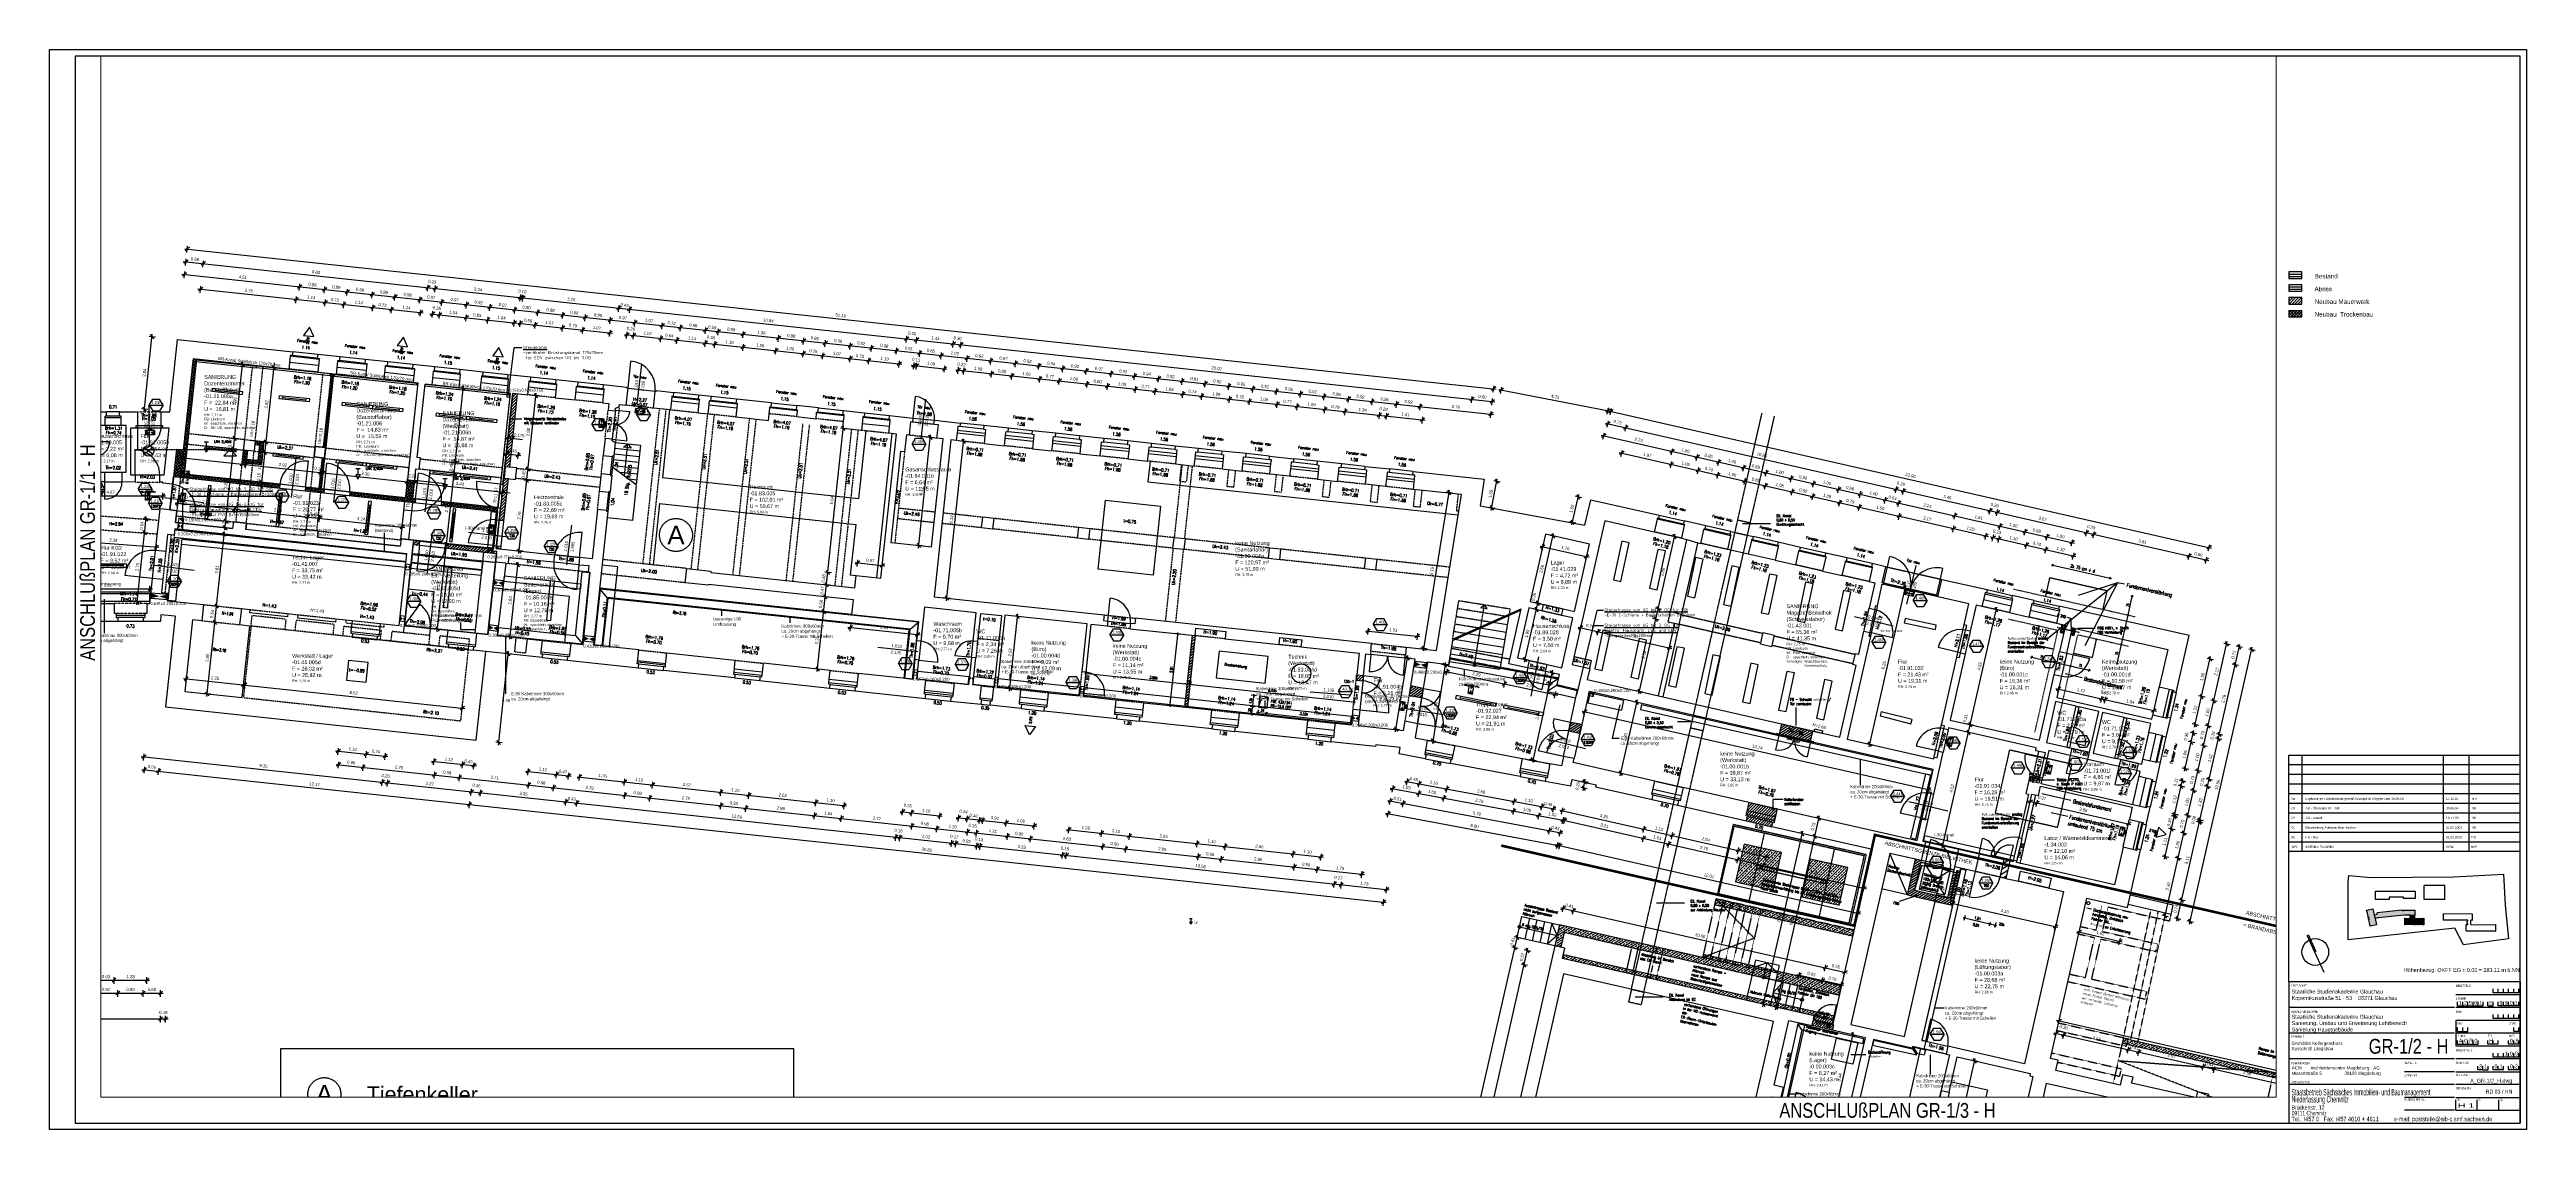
# Paper-space layout 'AFU-50-2' of a CAD drawing. Header units: metres. Extents: x 1 to 1931, y 1 to 842.
# The model-space entities are those that its viewports show. They can reach past a viewport. Long polylines and large blocks are cut down to what shows.
import ezdxf
from ezdxf.enums import TextEntityAlignment as Align

# ---------------------------------------------------------------- set-up
doc = ezdxf.new("R2010")
doc.units = ezdxf.units.M
doc.header["$LTSCALE"] = 0.03
for name, pattern in [('AUSGEZOGEN', [0]), ('DASHED', [0]), ('DOT', [0]), ('GESTRICHELT', [9, 6, -3]), ('PUNKT', [6.35, 0, -6.35]), ('STRICHLINIE', [19.05, 12.7, -6.35]), ('STRICHPUNKT', [25.4, 12.7, -6.35, 0, -6.35]), ('VERDECKT', [9.525, 6.35, -3.175])]:
    doc.linetypes.add(name, pattern=pattern)
for name, color, linetype in [('1_Plankopf', 7, 'Continuous'), ('1_PLANRAHMEN', 7, 'Continuous'), ('A_abriss', 44, '_ABBRUCH'), ('A_ansicht', 9, 'Continuous'), ('A_bemaßung', 2, 'Continuous'), ('A_BRANDSCHUTZ', 10, 'Continuous'), ('A_Dach', 10, 'Continuous'), ('A_Deckenplan', 8, 'Continuous'), ('A_EINBAUTEN', 2, 'Continuous'), ('A_Elektro', 1, 'Continuous'), ('A_Fenster', 7, 'Continuous'), ('A_höhen', 3, 'Continuous'), ('A_Legende', 7, 'Continuous'), ('A_NR_TÜR', 1, 'Continuous'), ('A_poly', 255, 'Continuous'), ('A_räume', 5, 'Continuous'), ('A_schraffur', 10, 'Continuous'), ('A_text', 5, 'Continuous'), ('A_treppe', 3, 'Continuous'), ('A_trockenbau', 2, 'Continuous'), ('A_Tuernummern', 1, 'Continuous'), ('A_TXT-TUER', 1, 'Continuous'), ('A_türen', 9, 'Continuous'), ('A_türen_HU', 9, 'Continuous'), ('A_verdeckt', 8, 'STRICHLINIE'), ('A_wände', 6, 'Continuous'), ('A_WÄNDE_NEU', 6, 'Continuous'), ('CKMA0002', 2, 'Continuous'), ('E__DURCHBR', 2, 'Continuous'), ('E__ELEKTRO', 3, 'AUSGEZOGEN'), ('E__LEUCHTEN', 6, 'AUSGEZOGEN'), ('E__VERSYS', 2, 'AUSGEZOGEN'), ('Standard', 7, 'AUSGEZOGEN')]:
    doc.layers.add(name, color=color, linetype=linetype)
doc.styles.add('ARIAL', font='ARIAL.TTF')
doc.styles.add('arial-n', font='ARIALN.TTF')
doc.styles.add('BOLDSIMP_FNT', font='TXT', dxfattribs={"height": 1})
doc.styles.add('ISO9', font='iso8.shx', dxfattribs={"height": 0.12})
doc.styles.add('NORM', font='simplex.shx', dxfattribs={"width": 0.7, "bigfont": 'bigfont.shx'})
doc.styles.add('PITSIMP8', font='PITSIMP8.SHX')
doc.styles.add('S70', font='DIN.SHX', dxfattribs={"width": 0.8, "height": 0.1})
doc.styles.add('SIMPLEX', font='simplex.shx', dxfattribs={"width": 0.8, "height": 0.1})
doc.styles.add('TXT', font='TXT.SHX')
doc.linetypes.add('_ABBRUCH', pattern='A,25,[101,cadkon.shx,S=3.5,R=0,X=0,Y=0],25', length=50)
doc.dimstyles.get("Standard").update_dxf_attribs({"dimtxt": 0.18, "dimasz": 0.18, "dimexe": 0.18, "dimexo": 0.0625, "dimgap": 0.09, "dimtad": 0, "dimtih": 1, "dimtoh": 1, "dimdec": 4, "dimzin": 0, "dimdsep": 46, "dimlunit": 3, "dimtxsty": 'Standard', "dimcen": 0.09, "dimadec": 0, "dimazin": 0, "dimtfac": 1, "dimtdec": 4, "dimtofl": 0, "dimtmove": 2, "dimatfit": 3, "dimfxl": 1, "dimtolj": 1, "dimtzin": 0, "dimarcsym": 0})
pattern_1 = [(218.9004, (185.38036, 165.579086), (0.049845, -0.0617727), []), (308.9004, (185.38036, 165.579086), (0.0617727, 0.049845), [])]
pattern_2 = [(33.0305, (232.715325, 157.426845), (-0.04326617, 0.06654645), [])]
pattern_3 = [(38.8988, (179.93562, 166.80516), (-0.0498433, 0.0617741), []), (128.8988, (179.93562, 166.80516), (-0.0617741, -0.0498433), [])]
pattern_4 = [(32.2206, (230.59453, 138.27047), (-0.0846424, 0.1343027), []), (32.2206, (230.704, 138.24564), (-0.0846424, 0.1343027), [0.079375, -0.0396875])]
pattern_5 = [(32.2211, (234.75659, 151.19512), (-0.0846436, 0.134302), []), (32.2211, (234.86606, 151.17029), (-0.0846436, 0.134302), [0.079375, -0.0396875])]
pattern_6 = [(32.21975, (254.362233, 162.634824), (-0.01692808, 0.0268608), []), (122.21975, (254.362233, 162.634824), (-0.0268608, -0.01692808), [])]

# ---------------------------------------------------------------- blocks, each defined once
blk = doc.blocks.new('SLASH1')
at = {"layer": 'A_bemaßung', "color": 2, "linetype": 'Continuous'}
for p, q in [((0.07663, 0.07663), (-0.07319, -0.07319)), ((0, -0.14068), (0, 0.11466))]:
    blk.add_line(p, q, dxfattribs=at)
blk = doc.blocks.new('DIMCROSS')
at = {"color": 0, "linetype": 'ByBlock'}
blk.add_line((-1, 0), (1, 0), dxfattribs=at)
at = {"linetype": 'ByBlock'}
blk.add_line((-0.707107, -0.707107), (0.707107, 0.707107), dxfattribs=at)
blk = doc.blocks.new('*D58')
at = {"layer": 'A_bemaßung', "color": 1, "lineweight": -2}
for p, q in [((250.559, 151.562), (250.514, 151.367)), ((250.585, 151.453), (251.473, 151.252)), ((251.532, 151.289), (251.499, 151.143))]:
    blk.add_line(p, q, dxfattribs=at)
at = {"layer": 'Defpoints', "color": 0}
for p in [(250.789, 152.578), (251.763, 152.306), (251.521, 151.241)]:
    blk.add_point(p, dxfattribs=at)
at = {"layer": 'A_bemaßung', "color": 1, "lineweight": -2, "xscale": 0.05, "yscale": 0.05, "zscale": 0.05}
for p, rotation in [((250.536, 151.464), 167.2208625666842), ((251.521, 151.241), 347.2208625666843)]:
    blk.add_blockref('DIMCROSS', p, dxfattribs=dict(at, rotation=rotation))
at = {"layer": 'A_bemaßung', "color": 3, "insert": (251.051, 151.45), "char_height": 0.1, "attachment_point": 5, "rotation": 347.22086, "style": 'SIMPLEX'}
blk.add_mtext('\\A1;1.01', dxfattribs=at)
blk = doc.blocks.new('*D59')
at = {"layer": 'A_bemaßung', "color": 1, "lineweight": -2}
for p, q in [((251.57, 151.23), (251.692, 151.202)), ((251.763, 151.288), (251.719, 151.093))]:
    blk.add_line(p, q, dxfattribs=at)
at = {"layer": 'Defpoints', "color": 0}
for p in [(251.763, 152.306), (251.982, 152.256), (251.741, 151.191)]:
    blk.add_point(p, dxfattribs=at)
at = {"layer": 'A_bemaßung', "color": 1, "lineweight": -2, "xscale": 0.05, "yscale": 0.05, "zscale": 0.05}
for p, rotation in [((251.521, 151.241), 167.2208625666842), ((251.741, 151.191), 347.2208625666843)]:
    blk.add_blockref('DIMCROSS', p, dxfattribs=dict(at, rotation=rotation))
at = {"layer": 'A_bemaßung', "color": 3, "insert": (251.982, 151.216), "char_height": 0.1, "attachment_point": 5, "rotation": 347.22086, "style": 'SIMPLEX'}
blk.add_mtext('\\A1;22{\\A1\\H0.7x\\S5;}', dxfattribs=at)
blk = doc.blocks.new('Tür-Nr')
at = {"layer": 'A_NR_TÜR'}
for p, q in [((-0.057, -108.865), (0.077, -108.632)), ((-0.057, -108.865), (0.481, -108.865)), ((-0.057, -108.865), (0.077, -109.098)), ((0.077, -108.632), (0.347, -108.632)), ((0.481, -108.865), (0.347, -108.632)), ((0.481, -108.865), (0.347, -109.098)), ((0.077, -109.098), (0.347, -109.098))]:
    blk.add_line(p, q, dxfattribs=at)
at = {"layer": 'A_TXT-TUER', "style": 'arial-n', "flags": 4}
blk.add_attdef('TÜR-NR.', text='', height=0.113, dxfattribs=at).set_placement((0.211, -108.772), align=Align.MIDDLE_CENTER)
at = {"layer": 'A_TXT-TUER', "style": 'NORM', "width": 0.7}
for tag, flags, p in [('BRANDSCHUTZ', 4, (0.229, -108.981)), ('ABMESSUNG', 5, (0.214, -109.333)), ('BESCHLÄGE', 5, (0.214, -110.005)), ('WANDART', 5, (0.214, -109.601)), ('SCHLOSS', 5, (0.214, -109.87)), ('MATERIAL', 5, (0.214, -109.467)), ('ZARGE', 5, (0.214, -109.736)), ('DIN', 5, (0.214, -109.198)), ('SONSTIGES', 5, (0.214, -110.139))]:
    blk.add_attdef(tag, text='', height=0.0784, dxfattribs=dict(at, flags=flags)).set_placement(p, align=Align.MIDDLE_CENTER)
blk = doc.blocks.new('*D70')
at = {"layer": 'CKMA0002', "color": 1, "lineweight": -2}
for p, q in [((216.32, 161.097), (216.299, 160.898)), ((216.359, 160.992), (220.202, 160.582)), ((220.257, 160.626), (220.241, 160.477))]:
    blk.add_line(p, q, dxfattribs=at)
at = {"layer": 'Defpoints', "color": 0}
for p in [(216.534, 163.099), (220.47, 162.628), (220.251, 160.577)]:
    blk.add_point(p, dxfattribs=at)
at = {"layer": 'CKMA0002', "color": 1, "lineweight": -2, "xscale": 0.05, "yscale": 0.05, "zscale": 0.05}
for p, rotation in [((216.31, 160.998), 173.8999818725508), ((220.251, 160.577), 353.8999818725508)]:
    blk.add_blockref('DIMCROSS', p, dxfattribs=dict(at, rotation=rotation))
at = {"layer": 'CKMA0002', "color": 3, "insert": (218.939, 160.819), "char_height": 0.1, "attachment_point": 5, "rotation": 353.89998, "style": 'SIMPLEX'}
blk.add_mtext('\\A1;3.96{\\A1\\H0.7x\\S5;}', dxfattribs=at)
blk = doc.blocks.new('*D71')
at = {"layer": 'CKMA0002', "color": 1, "lineweight": -2}
for p, q in [((220.202, 160.582), (220.152, 160.587)), ((220.371, 160.614), (220.355, 160.465)), ((220.415, 160.559), (220.465, 160.554))]:
    blk.add_line(p, q, dxfattribs=at)
at = {"layer": 'Defpoints', "color": 0}
for p in [(220.47, 162.628), (220.585, 162.616), (220.366, 160.564)]:
    blk.add_point(p, dxfattribs=at)
at = {"layer": 'CKMA0002', "color": 1, "lineweight": -2, "xscale": 0.05, "yscale": 0.05, "zscale": 0.05}
for p, rotation in [((220.251, 160.577), 353.8999818725508), ((220.366, 160.564), 173.8999818725508)]:
    blk.add_blockref('DIMCROSS', p, dxfattribs=dict(at, rotation=rotation))
at = {"layer": 'CKMA0002', "color": 3, "insert": (220.319, 160.67), "char_height": 0.1, "attachment_point": 5, "rotation": 353.89998, "style": 'SIMPLEX'}
blk.add_mtext('\\A1;11{\\A1\\H0.7x\\S5;}', dxfattribs=at)
blk = doc.blocks.new('*D72')
at = {"layer": 'CKMA0002', "color": 1, "lineweight": -2}
for p, q in [((220.415, 160.559), (226.704, 159.887)), ((226.765, 159.981), (226.744, 159.782))]:
    blk.add_line(p, q, dxfattribs=at)
at = {"layer": 'Defpoints', "color": 0}
for p in [(220.585, 162.616), (226.973, 161.933), (226.754, 159.882)]:
    blk.add_point(p, dxfattribs=at)
at = {"layer": 'CKMA0002', "color": 1, "lineweight": -2, "xscale": 0.05, "yscale": 0.05, "zscale": 0.05}
for p, rotation in [((220.366, 160.564), 173.8999818725508), ((226.754, 159.882), 353.8999818725508)]:
    blk.add_blockref('DIMCROSS', p, dxfattribs=dict(at, rotation=rotation))
at = {"layer": 'CKMA0002', "color": 3, "insert": (223.571, 160.322), "char_height": 0.1, "attachment_point": 5, "rotation": 353.89998, "style": 'SIMPLEX'}
blk.add_mtext('\\A1;6.42{\\A1\\H0.7x\\S5;}', dxfattribs=at)
blk = doc.blocks.new('*D73')
at = {"layer": 'CKMA0002', "color": 1, "lineweight": -2}
for p, q in [((219.595, 159.788), (219.883, 162.483)), ((219.988, 162.522), (219.789, 162.543)), ((219.689, 159.728), (219.49, 159.749))]:
    blk.add_line(p, q, dxfattribs=at)
at = {"layer": 'Defpoints', "color": 0}
for p in [(219.888, 162.532), (220.559, 162.461), (220.26, 159.667)]:
    blk.add_point(p, dxfattribs=at)
at = {"layer": 'CKMA0002', "color": 1, "lineweight": -2, "xscale": 0.05, "yscale": 0.05, "zscale": 0.05}
for p, rotation in [((219.888, 162.532), 83.89998187245986), ((219.59, 159.738), 263.8999818724599)]:
    blk.add_blockref('DIMCROSS', p, dxfattribs=dict(at, rotation=rotation))
at = {"layer": 'CKMA0002', "color": 3, "insert": (219.64, 161.146), "char_height": 0.1, "attachment_point": 5, "rotation": 83.89998, "style": 'SIMPLEX'}
blk.add_mtext('\\A1;2.81{\\A1\\H0.7x\\S;}', dxfattribs=at)
blk = doc.blocks.new('*D74')
at = {"layer": 'CKMA0002', "color": 1, "lineweight": -2}
for p, q in [((222.872, 159.387), (222.673, 159.409)), ((222.904, 159.686), (222.705, 159.707)), ((222.778, 159.448), (222.799, 159.647))]:
    blk.add_line(p, q, dxfattribs=at)
at = {"layer": 'Defpoints', "color": 0}
for p in [(222.805, 159.696), (222.994, 159.374), (223.026, 159.673)]:
    blk.add_point(p, dxfattribs=at)
at = {"layer": 'CKMA0002', "color": 1, "lineweight": -2, "xscale": 0.05, "yscale": 0.05, "zscale": 0.05}
for p, rotation in [((222.773, 159.398), 263.8999818724599), ((222.805, 159.696), 83.89998187245986)]:
    blk.add_blockref('DIMCROSS', p, dxfattribs=dict(at, rotation=rotation))
at = {"layer": 'CKMA0002', "color": 3, "insert": (222.689, 159.558), "char_height": 0.1, "attachment_point": 5, "rotation": 83.89998, "style": 'SIMPLEX'}
blk.add_mtext('\\A1;30{\\A1\\H0.7x\\S;}', dxfattribs=at)
blk = doc.blocks.new('*D75')
at = {"layer": 'CKMA0002', "color": 1, "lineweight": -2}
for p, q in [((222.904, 159.686), (222.705, 159.707)), ((222.95, 160.115), (222.751, 160.137)), ((222.81, 159.746), (222.845, 160.076))]:
    blk.add_line(p, q, dxfattribs=at)
at = {"layer": 'Defpoints', "color": 0}
for p in [(222.851, 160.126), (223.026, 159.673), (223.072, 160.102)]:
    blk.add_point(p, dxfattribs=at)
at = {"layer": 'CKMA0002', "color": 1, "lineweight": -2, "xscale": 0.05, "yscale": 0.05, "zscale": 0.05}
for p, rotation in [((222.805, 159.696), 263.8999818724599), ((222.851, 160.126), 83.89998187245986)]:
    blk.add_blockref('DIMCROSS', p, dxfattribs=dict(at, rotation=rotation))
at = {"layer": 'CKMA0002', "color": 3, "insert": (222.728, 159.922), "char_height": 0.1, "attachment_point": 5, "rotation": 83.89998, "style": 'SIMPLEX'}
blk.add_mtext('\\A1;43{\\A1\\H0.7x\\S5;}', dxfattribs=at)
blk = doc.blocks.new('*D76')
at = {"layer": 'CKMA0002', "color": 1, "lineweight": -2}
for p, q in [((223.015, 159.568), (222.994, 159.369)), ((223.054, 159.463), (223.294, 159.438)), ((223.349, 159.482), (223.333, 159.333))]:
    blk.add_line(p, q, dxfattribs=at)
at = {"layer": 'Defpoints', "color": 0}
for p in [(223.031, 159.722), (223.343, 159.433), (223.365, 159.636)]:
    blk.add_point(p, dxfattribs=at)
at = {"layer": 'CKMA0002', "color": 1, "lineweight": -2, "xscale": 0.05, "yscale": 0.05, "zscale": 0.05}
for p, rotation in [((223.004, 159.469), 173.8999818725508), ((223.343, 159.433), 353.8999818725508)]:
    blk.add_blockref('DIMCROSS', p, dxfattribs=dict(at, rotation=rotation))
at = {"layer": 'CKMA0002', "color": 3, "insert": (223.185, 159.55), "char_height": 0.1, "attachment_point": 5, "rotation": 353.89998, "style": 'SIMPLEX'}
blk.add_mtext('\\A1;34{\\A1\\H0.7x\\S;}', dxfattribs=at)
blk = doc.blocks.new('*D77')
at = {"layer": 'CKMA0002', "color": 1, "lineweight": -2}
for p, q in [((223.393, 159.427), (226.609, 159.083)), ((226.648, 158.979), (226.67, 159.178))]:
    blk.add_line(p, q, dxfattribs=at)
at = {"layer": 'Defpoints', "color": 0}
for p in [(223.365, 159.636), (226.648, 158.979), (226.659, 159.078)]:
    blk.add_point(p, dxfattribs=at)
at = {"layer": 'CKMA0002', "color": 1, "lineweight": -2, "xscale": 0.05, "yscale": 0.05, "zscale": 0.05}
for p, rotation in [((223.343, 159.433), 173.8999818725508), ((226.659, 159.078), 353.8999818725508)]:
    blk.add_blockref('DIMCROSS', p, dxfattribs=dict(at, rotation=rotation))
at = {"layer": 'CKMA0002', "color": 3, "insert": (224.796, 159.412), "char_height": 0.1, "attachment_point": 5, "rotation": 353.89998, "style": 'SIMPLEX'}
blk.add_mtext('\\A1;3.33{\\A1\\H0.7x\\S5;}', dxfattribs=at)
blk = doc.blocks.new('I105')
for p, q in [((-7.7, 0.85), (-7.7, -0.85)), ((7.7, 0.85), (-7.7, 0.85)), ((7.7, -0.85), (7.7, 0.85)), ((-7.7, -0.85), (7.7, -0.85))]:
    blk.add_line(p, q)
blk = doc.blocks.new('2DEL_457')
for p, q in [((-0.384, -0.236), (-0.384, 0.236)), ((-0.384, 0), (0.384, 0)), ((0.384, -0.236), (0.384, 0.236))]:
    blk.add_line(p, q)
blk.add_lwpolyline([(-0.5, -0.5), (0.5, -0.5), (0.5, 0.5), (-0.5, 0.5)], close=True)
at = {"style": 'PITSIMP8', "flags": 9}
for tag, p in [('VOLUMENSTROM', (-0.03, 0.039)), ('RAUM/GRUPPE', (-0.03, 0.159)), ('DRUCK/-STUFE', (-0.03, 0.019)), ('BEZEICHNUNG', (-0.03, 0.179)), ('POS.NR.G-LV', (-0.03, 0.139)), ('ANSCHLUSS', (-0.03, -0.001)), ('KENNUNG', (-0.03, 0.079)), ('LEISTUNG', (-0.03, 0.059)), ('FABRIKAT', (-0.03, 0.119)), ('TYP', (-0.03, 0.099)), ('SPANNUNG/FREQUENZ', (-0.03, -0.121)), ('TEMPERATUR', (-0.03, -0.061)), ('SCHUTZART', (-0.03, -0.101)), ('DREHZAHL', (-0.03, -0.081)), ('GROESSE', (-0.03, -0.021)), ('GEWICHT', (-0.03, -0.141)), ('FREI', (-0.03, -0.161)), ('FREI', (-0.03, -0.181)), ('FREI', (-0.03, -0.201)), ('DN', (-0.03, -0.041))]:
    blk.add_attdef(tag, text='', height=0.01, dxfattribs=at).set_placement(p, align=Align.MIDDLE)
blk = doc.blocks.new('PU1')
at = {"color": 3}
for p, q in [((-119, -55), (-119, 70)), ((-119, 70), (131, 70)), ((131, -55), (131, 70)), ((-119, -55), (131, -55)), ((-56, -87), (69, -87)), ((6, -118), (-56, -87)), ((6, -118), (69, -87))]:
    blk.add_line(p, q, dxfattribs=at)
for points in [[(-119, 70), (-119, -55), (131, -55), (131, 70)], [(69, -87), (-56, -87), (6, -118)]]:
    blk.add_solid(points, dxfattribs=at)
blk = doc.blocks.new('PL_PR')
at = {"color": 3}
for p, q in [((-127, -64), (-127, 61)), ((-127, 61), (123, 61)), ((123, 155), (92, 217)), ((92, 217), (92, 92)), ((123, 155), (92, 92)), ((123, -64), (123, 61)), ((-127, -64), (123, -64)), ((92, -220), (92, -95)), ((123, -158), (92, -95)), ((123, -158), (92, -220))]:
    blk.add_line(p, q, dxfattribs=at)
for points in [[(-127, 61), (-127, -64), (123, -64), (123, 61)], [(92, 92), (92, 217), (123, 155)], [(92, -95), (92, -220), (123, -158)]]:
    blk.add_solid(points, dxfattribs=at)
blk = doc.blocks.new('2DEL_458')
for p, q in [((-0.384, -0.236), (-0.384, 0.236)), ((-0.384, 0), (0.384, 0)), ((0.384, -0.236), (0.384, 0.236))]:
    blk.add_line(p, q)
blk.add_lwpolyline([(-0.5, -0.5), (0.5, -0.5), (0.5, 0.5), (-0.5, 0.5)], close=True)
at = {"style": 'PITSIMP8', "flags": 9}
for tag, p in [('VOLUMENSTROM', (-0.03, 0.039)), ('RAUM/GRUPPE', (-0.03, 0.159)), ('DRUCK/-STUFE', (-0.03, 0.019)), ('BEZEICHNUNG', (-0.03, 0.179)), ('POS.NR.G-LV', (-0.03, 0.139)), ('ANSCHLUSS', (-0.03, -0.001)), ('KENNUNG', (-0.03, 0.079)), ('LEISTUNG', (-0.03, 0.059)), ('FABRIKAT', (-0.03, 0.119)), ('TYP', (-0.03, 0.099)), ('SPANNUNG/FREQUENZ', (-0.03, -0.121)), ('TEMPERATUR', (-0.03, -0.061)), ('SCHUTZART', (-0.03, -0.101)), ('DREHZAHL', (-0.03, -0.081)), ('GROESSE', (-0.03, -0.021)), ('GEWICHT', (-0.03, -0.141)), ('FREI', (-0.03, -0.161)), ('FREI', (-0.03, -0.181)), ('FREI', (-0.03, -0.201)), ('DN', (-0.03, -0.041))]:
    blk.add_attdef(tag, text='', height=0.01, dxfattribs=at).set_placement(p, align=Align.MIDDLE)
blk = doc.blocks.new('I108')
for p, q in [((-7.7, 1.5), (-7.7, -1.5)), ((7.7, 1.5), (-7.7, 1.5)), ((7.7, -1.5), (7.7, 1.5)), ((-7.7, -1.5), (7.7, -1.5))]:
    blk.add_line(p, q)
blk = doc.blocks.new('I104')
for p, q in [((-6.2, 0.85), (-6.2, -0.85)), ((6.2, 0.85), (-6.2, 0.85)), ((6.2, -0.85), (6.2, 0.85)), ((-6.2, -0.85), (6.2, -0.85))]:
    blk.add_line(p, q)
blk = doc.blocks.new('I539')
for p, q in [((-1.2, -0.9), (1.2, 0.9)), ((-1.2, 0.9), (1.2, -0.9))]:
    blk.add_line(p, q)
blk.add_circle((0, 0), 1.5)
blk = doc.blocks.new('A$C2D1211C5')
at = {"layer": 'E__LEUCHTEN', "color": 2, "linetype": 'Continuous'}
for name, p, xscale, yscale, zscale, rotation in [('2DEL_457', (21.938, 21.925), 1.19505000000001, 0.1041600000000074, 1.19505, 353.8999657531907), ('2DEL_457', (24.548, 21.647), 1.19505000000001, 0.1041600000000074, 1.19505, 353.8999657531907), ('2DEL_457', (27.001, 21.384), 1.19505000000001, 0.1041600000000074, 1.19505, 353.8999657531907), ('2DEL_457', (28.19, 21.257), 1.19505000000001, 0.1041600000000074, 1.19505, 353.8999657531907), ('2DEL_457', (30.657, 20.965), 1.19505000000001, 0.1041600000000074, 1.19505, 353.8999657531907), ('2DEL_457', (31.846, 20.838), 1.19505000000001, 0.1041600000000074, 1.19505, 353.8999657531907), ('2DEL_457', (21.699, 19.688), 1.19505000000001, 0.1041600000000074, 1.19505, 353.8999657531907), ('2DEL_457', (24.309, 19.409), 1.19505000000001, 0.1041600000000074, 1.19505, 353.8999657531907), ('2DEL_457', (26.762, 19.147), 1.19505000000001, 0.1041600000000074, 1.19505, 353.8999657531907), ('2DEL_457', (27.951, 19.02), 1.19505000000001, 0.1041600000000074, 1.19505, 353.8999657531907), ('2DEL_457', (30.418, 18.727), 1.19505000000001, 0.1041600000000074, 1.19505, 353.8999657531907), ('2DEL_457', (31.607, 18.6), 1.19505000000001, 0.1041600000000074, 1.19505, 353.8999657531907), ('I108', (76.247, 15.313, 2.965), 0.0999999999999818, 0.09999999999999432, 0.1000000000000001, 77.9999999999982), ('I108', (77.656, 14.993, 2.965), 0.0999999999999818, 0.09999999999999432, 0.1000000000000001, 77.9999999999982), ('I108', (79.126, 14.673, 2.965), 0.0999999999999818, 0.09999999999999432, 0.1000000000000001, 77.9999999999982), ('I108', (80.535, 14.353, 2.965), 0.0999999999999818, 0.09999999999999432, 0.1000000000000001, 77.9999999999982), ('I108', (82.005, 14.034, 2.965), 0.0999999999999818, 0.09999999999999432, 0.1000000000000001, 77.9999999999982), ('I108', (83.414, 13.714, 2.965), 0.0999999999999818, 0.09999999999999432, 0.1000000000000001, 77.9999999999982), ('I108', (84.883, 13.394, 2.965), 0.0999999999999818, 0.09999999999999432, 0.1000000000000001, 77.9999999999982), ('I108', (75.515, 11.843, 2.965), 0.0999999999999818, 0.09999999999999432, 0.1000000000000001, 77.9999999999982), ('I104', (87.892, 12.876), 0.1000000000000052, 0.09999999999999432, 0.1, 347.8388301144237), ('I108', (76.924, 11.523, 2.965), 0.0999999999999818, 0.09999999999999432, 0.1000000000000001, 77.9999999999982), ('I108', (78.395, 11.203, 2.965), 0.0999999999999818, 0.09999999999999432, 0.1000000000000001, 77.9999999999982), ('I108', (79.804, 10.883, 2.965), 0.0999999999999818, 0.09999999999999432, 0.1000000000000001, 77.9999999999982), ('I108', (81.273, 10.564, 2.965), 0.0999999999999818, 0.09999999999999432, 0.1000000000000001, 77.9999999999982), ('I108', (82.682, 10.244, 2.965), 0.0999999999999818, 0.09999999999999432, 0.1000000000000001, 77.9999999999982), ('I108', (84.151, 9.923, 2.965), 0.0999999999999818, 0.09999999999999432, 0.1000000000000001, 77.9999999999982), ('2DEL_458', (70.574, 9.876), 1.584999999999997, 0.1119999999999948, 1.585, 348.7889651893349), ('2DEL_458', (72.438, 9.506), 1.584999999999997, 0.1119999999999948, 1.585, 348.7889651893349), ('I104', (86.951, 9.222), 0.1000000000000039, 0.09999999999999432, 0.1, 345.9755045826388)]:
    blk.add_blockref(name, p, dxfattribs=dict(at, xscale=xscale, yscale=yscale, zscale=zscale, rotation=rotation))
at = {"layer": 'E__LEUCHTEN', "color": 7}
for name, p, xscale, yscale, zscale, rotation in [('PU1', (38.011, 21.169), 0.00139700000001472, 0.001396999999997206, 0.001397, 174.0861363109759), ('I539', (18.868, 19.614), 0.1399999999994165, 0.1399999999994179, 0.14, 180.7397457354693), ('PU1', (20.193, 17.816), 0.001397000000006204, 0.001396999999997206, 0.001397, 263.3628043445493), ('PU1', (87.478, 14.075), 0.001396999999998975, 0.001396999999997206, 0.001397, 166.3589630988269), ('PU1', (67.725, 9.662), 0.001397000000020437, 0.001396999999997206, 0.001397, 80.53103667660423)]:
    blk.add_blockref(name, p, dxfattribs=dict(at, xscale=xscale, yscale=yscale, zscale=zscale, rotation=rotation))
at = {"layer": 'E__LEUCHTEN', "color": 1, "xscale": 0.001396999999997206, "yscale": 0.001396999999997206, "zscale": 0.001397}
for name, p, rotation in [('PU1', (18.935, 20.33), 180), ('PL_PR', (18.83, 17.873), 90)]:
    blk.add_blockref(name, p, dxfattribs=dict(at, rotation=rotation))
at = {"layer": 'E__LEUCHTEN', "color": 0, "yscale": 0.001396999999997206, "zscale": 0.001397}
for p, xscale, rotation in [((36.53, 20.678), 0.001397000000022428, 85.49963790064265), ((32.222, 16.548), 0.001397000000013956, 84.06162830386141)]:
    blk.add_blockref('PU1', p, dxfattribs=dict(at, xscale=xscale, rotation=rotation))
at = {"layer": 'E__LEUCHTEN', "color": 5}
for name, p, xscale, yscale, zscale, rotation in [('2DEL_457', (16.272, 17.745), 1.285160625000003, 0.1120140000000447, 1.285160625, 180), ('2DEL_457', (21.187, 17.622), 1.285160624999994, 0.1120140000000447, 1.285160625, 263.7526862306339), ('2DEL_457', (23.957, 17.315), 1.285160624999994, 0.1120140000000447, 1.285160625, 263.7526862306339), ('2DEL_457', (27.424, 17.007), 1.285160624999994, 0.1120140000000447, 1.285160625, 263.7526862306339), ('2DEL_457', (30.717, 16.716), 1.285160624999994, 0.1120140000000447, 1.285160625, 263.7526862306339), ('2DEL_457', (17.38, 15.146), 1.285160625000003, 0.1120140000000447, 1.285160625, 180), ('I105', (30.52, 14.279), 0.1000125000000398, 0.100012500000048, 0.1000125, 263.0828029697261), ('I105', (34.522, 13.778), 0.1000125000000242, 0.100012500000048, 0.1000125, 264.6808574890295)]:
    blk.add_blockref(name, p, dxfattribs=dict(at, xscale=xscale, yscale=yscale, zscale=zscale, rotation=rotation))
at = {"layer": 'E__LEUCHTEN', "color": 7, "linetype": 'Continuous', "ltscale": 5, "yscale": 0.001396999999997206, "zscale": 0.001397}
for name, p, xscale, rotation in [('PL_PR', (70.389, 10.322), 0.001397000000018615, 80.7723150293719), ('PU1', (89.044, 8.304), 0.001397000000022339, 256.9535552054409), ('PU1', (92.903, 7.222), 0.001396999999999427, 257.8980035283363), ('PU1', (95.761, 4.779), 0.001397000000005459, 77.5100441353164)]:
    blk.add_blockref(name, p, dxfattribs=dict(at, xscale=xscale, rotation=rotation))
blk = doc.blocks.new('A$C34AC0D33')
at = {"layer": 'E__VERSYS', "color": 3}
for p, q in [((20.715, 23.076), (20.723, 23.145)), ((23.064, 22.831), (20.715, 23.076)), ((23.071, 22.9), (20.723, 23.145)), ((23.064, 22.831), (23.071, 22.9)), ((23.069, 22.841), (23.077, 22.911)), ((25.939, 22.539), (23.069, 22.841)), ((25.946, 22.609), (23.077, 22.911)), ((25.939, 22.539), (25.946, 22.609)), ((26.106, 22.506), (26.114, 22.575)), ((29.311, 22.17), (26.106, 22.506)), ((29.319, 22.24), (26.114, 22.575)), ((29.311, 22.17), (29.319, 22.24)), ((29.63, 22.137), (29.638, 22.207)), ((32.926, 21.854), (29.638, 22.207)), ((32.919, 21.785), (29.63, 22.137)), ((32.919, 21.785), (32.926, 21.854))]:
    blk.add_line(p, q, dxfattribs=at)
at = {"layer": 'E__VERSYS', "color": 7}
for p in [(21.575, 23.153), (26.722, 22.596), (30.318, 22.189)]:
    blk.add_text('BR-Kanal Stahlblech 170x70 mm', height=0.12, rotation=353.64094, dxfattribs=at).set_placement(p)
blk = doc.blocks.new('Wanddurchbruch')
for p, q in [((0, 1), (0, 0)), ((1, 1), (0, 1)), ((0, 0), (1, 0)), ((1, 0), (1, 1))]:
    blk.add_line(p, q)
blk.add_solid([(1, 0), (1, 1), (0, 1), (0, 0)])
blk = doc.blocks.new('Deckendurchbruch')
for p, q in [((1, 1), (0, 1)), ((0, 1), (0, 0)), ((0, 0), (1, 0)), ((1, 0), (1, 1))]:
    blk.add_line(p, q)
blk.add_solid([(0, 0), (1, 1), (0, 1)])
blk = doc.blocks.new('A$C07AD1800')
at = {"layer": 'E__DURCHBR'}
blk.add_solid([(51.003, 10.648, 2.8), (51.023, 10.847, 2.8), (50.847, 10.865, 2.8), (50.827, 10.665, 2.8)], dxfattribs=at)
at = {"layer": 'E__DURCHBR', "linetype": 'Continuous'}
ref = blk.add_blockref('Deckendurchbruch', (12.418, 26.989), dxfattribs=dict(at, xscale=0.2002000053643378, yscale=0.1000999999999976, zscale=1.1011, rotation=270.0000046057064))
ref.add_attrib('EC_DIM', '0.200x0.100x0.150', (11.61, 27.031), dxfattribs={"linetype": 'Continuous', "height": 0.12})
at = {"layer": 'E__DURCHBR', "color": 2, "linetype": 'Continuous'}
ref = blk.add_blockref('Deckendurchbruch', (32.844, 21.864), dxfattribs=dict(at, xscale=0.1500000040192294, yscale=0.09999999999999432, zscale=1.1, rotation=264.6404231397181))
ref.add_attrib('EC_DIM', '0.150x0.100x0.150', (32.916, 21.917), dxfattribs={"color": 2, "linetype": 'Continuous', "height": 0.12, "style": 'ISO9'})
at = {"layer": 'E__DURCHBR', "linetype": 'Continuous'}
ref = blk.add_blockref('Wanddurchbruch', (19.998, 16.563), dxfattribs=dict(at, xscale=0.1940000051982006, yscale=0.2590000000000146, zscale=1.1, rotation=353.5215230122764))
ref.add_attrib('EC_DIM', '0.200x0.259x0.200', (19.998, 16.325), dxfattribs={"linetype": 'Continuous', "height": 0.12, "style": 'ISO9'})
ref = blk.add_blockref('Deckendurchbruch', (20.041, 16.988), dxfattribs=dict(at, xscale=0.1500000040192542, yscale=0.2000000000000171, zscale=1.1, rotation=263.0461823911476))
ref.add_attrib('EC_DIM', '0.150x0.200x0.200', (20.288, 16.865), dxfattribs={"linetype": 'Continuous', "height": 0.12})
ref = blk.add_blockref('Wanddurchbruch', (32.068, 15.661), dxfattribs=dict(at, xscale=0.2000000053589705, yscale=0.1709999999999923, zscale=1.1, rotation=353.5052893124329))
ref.add_attrib('EC_DIM', '0.200x0.171x0.200', (32.068, 15.422), dxfattribs={"linetype": 'Continuous', "height": 0.12, "style": 'ISO9'})
ref = blk.add_blockref('Wanddurchbruch', (28.865, 15), dxfattribs=dict(at, xscale=0.1950000052250045, yscale=0.1999999999999886, zscale=1.1, rotation=354.8092318626811))
ref.add_attrib('EC_DIM', '0.195x0.200x0.200', (28.865, 14.767), dxfattribs={"linetype": 'Continuous', "height": 0.12})
ref = blk.add_blockref('Wanddurchbruch', (32.301, 14.393), dxfattribs=dict(at, xscale=0.3860000103428472, yscale=0.1999999999999886, zscale=1.1, rotation=354.2934697564837))
ref.add_attrib('EC_DIM', '0.386x0.200x0.200', (32.301, 14.139), dxfattribs={"linetype": 'Continuous', "height": 0.12})
ref = blk.add_blockref('Wanddurchbruch', (8.461, 13.021), dxfattribs=dict(at, xscale=0.6690000179257825, yscale=0.1999999999999886, zscale=1.1, rotation=90.00000153523561))
ref.add_attrib('EC_DIM', '0.669x0.200x0.200', (8.497, 13.068), dxfattribs={"linetype": 'Continuous', "height": 0.12, "style": 'ISO9'})
ref = blk.add_blockref('Wanddurchbruch', (12.661, 13.738), dxfattribs=dict(at, xscale=0.1310000035101382, yscale=0.1999999999999886, zscale=1.1))
ref.add_attrib('EC_DIM', '0.131x0.200x0.200', (12.661, 13.522), dxfattribs={"linetype": 'Continuous', "height": 0.12, "style": 'ISO9'})
ref = blk.add_blockref('Wanddurchbruch', (15.397, 13.762), dxfattribs=dict(at, xscale=0.2230000059752544, yscale=0.1999999999999886, zscale=1.1, rotation=355.033786178328))
ref.add_attrib('EC_DIM', '0.223x0.200x0.200', (15.397, 13.526), dxfattribs={"linetype": 'Continuous', "height": 0.12, "style": 'ISO9'})
ref = blk.add_blockref('Wanddurchbruch', (18.943, 13.879), dxfattribs=dict(at, xscale=0.6810000182473348, yscale=0.1999999999999886, zscale=1.1, rotation=355.6044374662297))
ref.add_attrib('EC_DIM', '0.681x0.200x0.200', (18.943, 13.61), dxfattribs={"linetype": 'Continuous', "height": 0.12, "style": 'ISO9'})
at = {"layer": 'E__DURCHBR', "color": 2, "linetype": 'Continuous'}
ref = blk.add_blockref('Deckendurchbruch', (5.443, 13.032, 2.8), dxfattribs=dict(at, xscale=0.2000000053589878, yscale=0.1500000000000057, zscale=1.1, rotation=270.0000046057036))
ref.add_attrib('EC_DIM', '0.200x0.150x0.200', (5.443, 12.616), dxfattribs={"color": 2, "linetype": 'Continuous', "height": 0.12, "style": 'ISO9'})
at = {"layer": 'E__DURCHBR', "linetype": 'Continuous'}
ref = blk.add_blockref('Wanddurchbruch', (8.215, 12.978), dxfattribs=dict(at, xscale=0.2830000075829564, yscale=0.1999999999999886, zscale=1.1, rotation=180.0000030704685))
ref.add_attrib('EC_DIM', '0.283x0.200x0.200', (6.67, 12.826), dxfattribs={"linetype": 'Continuous', "height": 0.12, "style": 'ISO9'})
ref = blk.add_blockref('Wanddurchbruch', (28.653, 12.989), dxfattribs=dict(at, xscale=0.2190000058680883, yscale=0.1999999999999886, zscale=1.1, rotation=354.809231862686))
ref.add_attrib('EC_DIM', '0.219x0.200x0.200', (28.653, 12.753), dxfattribs={"linetype": 'Continuous', "height": 0.12})
ref = blk.add_blockref('Wanddurchbruch', (32.112, 12.639), dxfattribs=dict(at, xscale=0.3650000097801311, yscale=0.1999999999999886, zscale=1.1, rotation=352.9471451953891))
ref.add_attrib('EC_DIM', '0.365x0.200x0.200', (32.112, 12.378), dxfattribs={"linetype": 'Continuous', "height": 0.12})
ref = blk.add_blockref('Wanddurchbruch', (35.802, 12.212), dxfattribs=dict(at, xscale=0.4330000116021875, yscale=0.1999999999999886, zscale=1.1, rotation=354.2934717003788))
ref.add_attrib('EC_DIM', '0.433x0.200x0.200', (35.802, 11.952), dxfattribs={"linetype": 'Continuous', "height": 0.12})
ref = blk.add_blockref('Wanddurchbruch', (48.661, 10.894), dxfattribs=dict(at, xscale=0.157000004206814, yscale=0.1999999999999886, zscale=1.1, rotation=353.6643143063438))
ref.add_attrib('EC_DIM', '0.157x0.200x0.200', (48.661, 10.66), dxfattribs={"linetype": 'Continuous', "height": 0.12})
ref = blk.add_blockref('Wanddurchbruch', (51.842, 10.598), dxfattribs=dict(at, xscale=0.1090000029206493, yscale=0.1999999999999886, zscale=1.1, rotation=353.9952930202589))
ref.add_attrib('EC_DIM', '0.109x0.200x0.200', (51.842, 10.37), dxfattribs={"linetype": 'Continuous', "height": 0.12})
ref = blk.add_blockref('Wanddurchbruch', (68.17, 11.216), dxfattribs=dict(at, xscale=0.4880000130759044, yscale=0.1999999999999886, zscale=1.1, rotation=352.8800232453838))
ref.add_attrib('EC_DIM', '0.488x0.200x0.200', (68.17, 10.939), dxfattribs={"linetype": 'Continuous', "height": 0.12})
ref = blk.add_blockref('Wanddurchbruch', (55.156, 10.242, 2.8), dxfattribs=dict(at, xscale=0.1500000040192291, yscale=0.1999999999999886, zscale=1.1, rotation=353.4227281325703))
ref.add_attrib('EC_DIM', '0.150x0.200x0.200', (55.156, 10.009), dxfattribs={"linetype": 'Continuous', "height": 0.12})
ref = blk.add_blockref('Deckendurchbruch', (74.998, 10.241), dxfattribs=dict(at, xscale=0.1500000040192404, yscale=0.2000000000000171, zscale=1.1, rotation=254.6014333671657))
ref.add_attrib('EC_DIM', '0.150x0.200x0.200', (75.192, 10.226), dxfattribs={"linetype": 'Continuous', "height": 0.12})
ref = blk.add_blockref('Wanddurchbruch', (65.746, 9.118, 2.8), dxfattribs=dict(at, xscale=0.2660000071274314, yscale=0.1999999999999886, zscale=1.1, rotation=353.8009681733398))
ref.add_attrib('EC_DIM', '0.266x0.200x0.200', (65.746, 8.874), dxfattribs={"linetype": 'Continuous', "height": 0.12})
blk = doc.blocks.new('A$C1B684F00')
at = {"layer": 'E__VERSYS', "linetype": 'Continuous', "ltscale": 5}
h = blk.add_hatch(dxfattribs=at)
h.set_pattern_fill('ANSI31,I', color=3, scale=0.05, angle=78.17041, style=2)
h.set_pattern_definition([(123.170415, (-160.92067, -150.04212), (-0.1328812, -0.08685706), [])])
h.paths.add_polyline_path([(87.595, -3.667), (87.749, -3.906), (87.764, -3.835), (87.61, -3.595)])
at = {"layer": 'E__VERSYS', "color": 3, "linetype": 'Continuous', "ltscale": 5}
for p, q in [((12.355, 14.292), (12.355, 17.112)), ((12.355, 17.112), (12.655, 17.112)), ((12.655, 14.292), (12.655, 17.112)), ((19.871, 16.233), (19.621, 13.791)), ((20.169, 16.203), (19.871, 16.233)), ((20.169, 16.203), (19.919, 13.76)), ((29.138, 15.575), (29.107, 15.277)), ((29.138, 15.575), (31.885, 15.295)), ((31.588, 12.525), (31.926, 15.667)), ((31.926, 15.667), (32.423, 15.614)), ((32.085, 12.472), (32.423, 15.614)), ((29.107, 15.277), (31.855, 14.997)), ((31.885, 15.295), (31.855, 14.997)), ((32.721, 14.744), (32.701, 14.545)), ((32.701, 14.545), (35.69, 14.243)), ((32.721, 14.744), (35.71, 14.442)), ((12.655, 14.292), (8.126, 14.292)), ((8.126, 13.792), (8.126, 14.292)), ((12.655, 13.792), (8.126, 13.792)), ((12.655, 13.792), (12.655, 14.292)), ((15.396, 14.092), (12.797, 14.092)), ((12.797, 13.792), (12.797, 14.092)), ((15.396, 13.792), (12.797, 13.792)), ((15.396, 13.792), (15.396, 14.092)), ((19.919, 13.76), (19.621, 13.791)), ((35.71, 14.442), (35.69, 14.243)), ((36.467, 14.232), (36.232, 12.056)), ((36.734, 13.903), (36.467, 14.232)), ((48.864, 12.944), (36.467, 14.232)), ((36.734, 13.903), (36.53, 12.023)), ((48.535, 12.677), (36.734, 13.903)), ((48.336, 10.758), (48.535, 12.677)), ((48.535, 12.677), (48.864, 12.944)), ((48.635, 10.727), (48.864, 12.944)), ((31.588, 12.525), (32.085, 12.472)), ((36.53, 12.023), (36.232, 12.056)), ((48.336, 10.758), (48.635, 10.727)), ((50.803, 10.515), (48.809, 10.725)), ((50.835, 10.813), (48.841, 11.023)), ((50.803, 10.515), (50.835, 10.813)), ((50.995, 10.515), (51.026, 10.813)), ((51.844, 10.727), (51.026, 10.813)), ((51.812, 10.428), (51.844, 10.727)), ((51.944, 10.44), (51.975, 10.738)), ((55.15, 10.399), (51.975, 10.738)), ((51.812, 10.428), (50.995, 10.515)), ((55.118, 10.101), (51.944, 10.44)), ((55.118, 10.101), (55.15, 10.399)), ((55.307, 10.083), (55.338, 10.382)), ((65.7, 8.978), (55.307, 10.083)), ((65.732, 9.276), (55.338, 10.382)), ((65.7, 8.978), (65.732, 9.276)), ((87.965, -3.333), (89.489, 3.336)), ((88.16, -3.378), (89.684, 3.291)), ((89.489, 3.336), (89.684, 3.291)), ((86.08, -3.33), (86.037, -3.526)), ((86.037, -3.526), (87.749, -3.906)), ((86.08, -3.33), (87.595, -3.667)), ((87.595, -3.667), (87.61, -3.595)), ((87.595, -3.667), (87.749, -3.906)), ((87.61, -3.595), (87.764, -3.835)), ((87.61, -3.595), (88.095, -3.704)), ((87.749, -3.906), (87.764, -3.835)), ((87.764, -3.835), (88.051, -3.899)), ((87.965, -3.333), (88.16, -3.378)), ((88.095, -3.704), (88.051, -3.899))]:
    blk.add_line(p, q, dxfattribs=at)
at = {"layer": 'E__VERSYS', "color": 3, "linetype": 'GESTRICHELT', "ltscale": 5}
blk.add_line((19.871, 16.233), (19.902, 16.532), dxfattribs=at)
at = {"layer": 'E__VERSYS', "color": 3, "linetype": 'GESTRICHELT', "ltscale": 2}
for p, q in [((28.921, 15.592), (19.902, 16.532)), ((28.89, 15.294), (19.871, 16.233))]:
    blk.add_line(p, q, dxfattribs=at)
at = {"layer": 'E__VERSYS', "color": 7, "linetype": 'Continuous', "ltscale": 5}
for p, q in [((28.055, 15.682), (28.055, 16.428)), ((8.619, 14.945), (8.619, 14.292)), ((13.336, 15.25), (12.491, 15.25)), ((13.478, 14.945), (13.478, 13.936)), ((17.143, 13.835), (17.143, 12.513)), ((31.027, 12.929), (31.027, 12.66)), ((31.027, 12.66), (31.602, 12.66)), ((43.861, 12.917), (43.861, 13.162)), ((32.793, 10.153), (32.793, 12.408)), ((52.434, 10.689), (52.434, 10.935)), ((62.369, 9.634), (62.369, 9.88)), ((85.548, 7.607), (85.548, 6.598)), ((88.457, -2.078), (88.829, -2.078)), ((88.294, -4.665), (88.294, -3.899)), ((82.735, -5.424), (83.107, -5.424))]:
    blk.add_line(p, q, dxfattribs=at)
at = {"layer": 'E__VERSYS', "color": 1, "linetype": 'Continuous', "ltscale": 5}
for p, q in [((28.868, 15.075), (20.146, 15.968)), ((28.888, 15.274), (20.166, 16.167)), ((28.868, 15.075), (28.888, 15.274)), ((29.102, 15.25), (29.082, 15.051)), ((29.082, 15.051), (31.831, 14.774)), ((29.102, 15.25), (31.851, 14.973)), ((31.851, 14.973), (31.831, 14.774)), ((35.506, 12.424), (35.757, 14.909)), ((35.757, 14.909), (36.056, 14.878)), ((35.774, 12.095), (36.056, 14.878)), ((18.921, 14.051), (15.649, 14.051)), ((15.649, 13.751), (15.649, 14.051)), ((18.921, 13.751), (15.649, 13.751)), ((18.921, 13.751), (18.921, 14.051)), ((32.501, 12.74), (32.469, 12.442)), ((32.501, 12.74), (35.506, 12.424)), ((32.469, 12.442), (35.774, 12.095)), ((35.506, 12.424), (35.774, 12.095))]:
    blk.add_line(p, q, dxfattribs=at)
at = {"layer": 'E__VERSYS', "linetype": 'Continuous', "ltscale": 5}
blk.add_line((48.809, 10.725), (48.841, 11.023), dxfattribs=at)
at = {"layer": 'E__VERSYS', "color": 3}
for p, q in [((75.027, 10.198), (74.94, 9.808)), ((74.94, 9.808), (76.249, 9.515)), ((75.027, 10.198), (76.336, 9.906)), ((76.336, 9.906), (76.249, 9.515)), ((77.033, 9.738), (76.989, 9.543)), ((77.033, 9.738), (88.364, 7.175)), ((76.989, 9.543), (88.32, 6.98)), ((87.524, 4.541), (88.106, 7.038)), ((87.719, 4.496), (88.3, 6.993)), ((88.106, 7.038), (88.3, 6.993)), ((88.364, 7.175), (88.32, 6.98)), ((87.524, 4.541), (87.719, 4.496)), ((83.121, -2.693), (82.415, -5.957)), ((83.274, -2.934), (83.121, -2.693)), ((85.7, -3.285), (83.121, -2.693)), ((83.274, -2.934), (82.61, -5.999)), ((85.655, -3.48), (83.274, -2.934)), ((85.655, -3.48), (85.7, -3.285)), ((81.727, -9.373), (82.396, -6.32)), ((81.922, -9.416), (82.591, -6.362)), ((82.396, -6.32), (82.591, -6.362)), ((82.61, -5.999), (82.415, -5.957)), ((81.279, -9.079), (81.241, -9.275)), ((81.241, -9.275), (81.728, -9.369)), ((81.279, -9.079), (81.766, -9.173)), ((81.727, -9.373), (81.922, -9.416)), ((81.766, -9.173), (81.728, -9.369))]:
    blk.add_line(p, q, dxfattribs=at)
at = {"layer": 'E__VERSYS', "color": 7, "char_height": 0.12, "attachment_point": 1}
for s, insert in [('Kabelrinne 300x60mm\\P(Bestand)', (27.684, 16.776)), ('Kabelrinne 500x60mm \\Pca. 20cm abgehängt', (8.516, 15.308)), ('Kabelrinne 300x60mm \\Pca. 20cm abgehängt', (13.376, 15.308)), ('{\\Fiso8.shx;Kabelrinne 500x60 mm\\P}ca. 20cm abgehängt', (30.008, 13.269)), ('Kabelrinne 300x60mm\\Pca. 20cm abgehängt\\P+ E-30-Trasse mit Schellen', (43.524, 12.853)), ('E-90 Kabelrinne 300x60mm \\Pca. 20cm abgehängt', (16.391, 12.49)), ('Kabelrinne 300x60mm\\Pca. 20cm abgehängt\\P+ E-30-Trasse mit Schellen', (52.097, 11.47)), ('E-90 Kabelrinne 300x60mm\\Pca. 20cm abgehängt', (32.996, 10.219)), ('Kabelrinne 300x60mm\\Pca. 20cm abgehängt\\P+ E-30-Trasse mit Schellen', (62.032, 10.415)), ('E-30-Kabelrinne 200x60mm\\Pca. 20cm abgehängt', (76.214, 8.488)), ('Kabelrinne 200x60mm\\Pca. 20cm abgehängt\\P+ E-30-Trasse mit Schellen', (85.164, 6.599)), ('Kabelrinne 200x60mm\\Pca. 20cm abgehängt\\P+ E-30-Trasse mit Schellen', (88.85, -2.018)), ('Kabelrinne 200x60mm\\Pca. 20cm abgehängt\\P+ E-30-Trasse mit Schellen', (87.737, -4.657)), ('Kabelrinne 200x60mm\\Pca. 20cm abgehängt\\P+ E-30-Trasse mit Schellen', (83.127, -5.365)), ('Kabelrinne 200x60mm\\Pca. 20cm abgehängt\\P+ E-30-Trasse mit Schellen', (82.836, -6.975))]:
    blk.add_mtext(s, dxfattribs=dict(at, insert=insert))
at = {"layer": 'E__VERSYS', "color": 1, "annotation_type": 0, "has_hookline": 1, "hookline_direction": 0, "text_width": 2.62}
blk.add_leader([(76.191, 9.723), (75.887, 8.428), (76.164, 8.428)], dimstyle='Standard', override={"dimtxt": 0.12, "dimasz": 0.05, "dimexe": 0.1, "dimgap": 0.05, "dimtad": 0, "dimtih": 0, "dimtoh": 0, "dimdec": 2, "dimrnd": 0.0025, "dimlunit": 2, "dimdle": 0.025, "dimclrd": 7, "dimclre": 7, "dimclrt": 7, "dimtdec": 2, "dimtix": 1, "dimldrblk": 'None', "dimtvp": 1}, dxfattribs=at)
blk = doc.blocks.new('A$C775701B2')
at = {"layer": 'E__VERSYS', "color": 1}
for p, q in [((32.087, 15.864), (32.228, 17.251)), ((32.228, 17.251), (32.427, 17.231)), ((32.286, 15.844), (32.427, 17.231)), ((32.087, 15.864), (32.286, 15.844)), ((69.567, 11.522), (69.512, 11.227)), ((69.512, 11.227), (73.426, 10.503)), ((69.567, 11.522), (73.78, 10.743)), ((73.78, 10.743), (73.426, 10.503)), ((73.78, 10.743), (73.726, 10.472)), ((73.426, 10.503), (73.375, 10.245)), ((73.726, 10.472), (73.375, 10.245)), ((73.375, 10.245), (74.461, 9.996)), ((73.726, 10.472), (74.528, 10.288)), ((74.528, 10.288), (74.461, 9.996))]:
    blk.add_line(p, q, dxfattribs=at)
at = {"layer": 'E__VERSYS', "color": 1, "linetype": 'Continuous', "ltscale": 5}
for p, q in [((15.647, 14.12), (18.97, 14.12)), ((46.265, 13.244), (36.453, 14.264)), ((36.76, 13.87), (36.559, 12.011)), ((48.502, 12.65), (36.76, 13.87)), ((48.306, 10.755), (48.502, 12.65)), ((88.06, 4.634), (88.016, 4.439)), ((88.016, 4.439), (91.509, 3.645)), ((88.06, 4.634), (91.554, 3.84)), ((91.554, 3.84), (91.509, 3.645))]:
    blk.add_line(p, q, dxfattribs=at)
at = {"layer": 'E__VERSYS', "color": 7, "linetype": 'Continuous', "ltscale": 5}
for p, q in [((41.205, 13.193), (41.205, 13.408)), ((70.129, 11.113), (70.129, 10.832)), ((88.959, 4.43), (88.959, 4.582))]:
    blk.add_line(p, q, dxfattribs=at)
at = {"layer": 'E__VERSYS', "color": 7, "char_height": 0.12}
for s, insert, attachment_point in [('{\\C1;I-30-Kanal}', (31.973, 16.548), 9), ('{\\C1;bauseitige I-90 Umhausung}', (15.766, 14.493), 1), ('{\\C1;bauseitige I-90 \\PUmhausung}', (40.868, 13.129), 1), ('{\\C1;I-90 Promat-Umhausung \\Pca 300x200mm}', (69.912, 10.793), 1), ('{\\C1;bauseitige F-30 Decke\\P(oben und unten)}', (66.267, 10.122), 1), ('{\\C1;I-30-Kanal}', (89.204, 4.601), 9)]:
    blk.add_mtext(s, dxfattribs=dict(at, insert=insert, attachment_point=attachment_point))
at = {"layer": 'E__VERSYS', "color": 1, "annotation_type": 0, "has_hookline": 1, "hookline_direction": 1, "text_width": 1.04}
blk.add_leader([(32.251, 16.608), (32.023, 16.608)], dimstyle='Standard', override={"dimtxt": 0.12, "dimasz": 0.05, "dimexe": 0.1, "dimgap": 0.05, "dimtad": 0, "dimtih": 0, "dimtoh": 0, "dimdec": 2, "dimrnd": 0.0025, "dimlunit": 2, "dimdle": 0.025, "dimclrd": 7, "dimclre": 7, "dimclrt": 7, "dimtdec": 2, "dimtix": 1, "dimldrblk": 'None', "dimtvp": 1}, dxfattribs=at)
blk = doc.blocks.new('A$C5C7B2202')
at = {"layer": 'E__VERSYS', "color": 7, "linetype": 'Continuous', "ltscale": 5}
for p, q in [((12.477, 26.927), (11.548, 26.927)), ((11.548, 26.927), (11.548, 26.009)), ((20.193, 18.121), (20.192, 16.481)), ((20.427, 18.121), (20.193, 18.121)), ((20.42, 17.527), (20.193, 17.527)), ((3.567, 14.542), (4.386, 14.542)), ((4.386, 15.149), (3.866, 15.149)), ((4.386, 14.148), (4.386, 15.149)), ((5.519, 12.973), (4.386, 14.148)), ((75.048, 12.305), (75.311, 13.392)), ((75.55, 12.798), (75.168, 12.798)), ((75.556, 13.392), (75.311, 13.392)), ((74.518, 10.11), (75.048, 12.305))]:
    blk.add_line(p, q, dxfattribs=at)
at = {"layer": 'E__ELEKTRO', "color": 7, "insert": (5.917, 23.069), "char_height": 0.12, "attachment_point": 1}
blk.add_mtext('Steigetrasse Elektro\\Pzum EG', dxfattribs=at)
at = {"layer": 'E__VERSYS', "color": 7, "char_height": 0.12}
for s, insert, attachment_point in [('{\\Fiso8.shx;\\LSteigekanal EDV\\P\\l-vertikaler Brüstungskanal 170x70mm \\P zwischen UG bis 5.OG}', (9.826, 25.923), 4), ('{\\Fiso8.shx;\\LSteigekanal\\P\\l-vertikaler Brüstungskanal 170x70mm \\P für EDV zwischen UG bis 3.OG}', (33.463, 23.704), 1), ('Steigetrasse Sib, Hausalarm, \\PLWL von UG zum EG', (81.564, -9.586), 1)]:
    blk.add_mtext(s, dxfattribs=dict(at, insert=insert, attachment_point=attachment_point))
at = {"layer": 'E__VERSYS', "color": 7, "char_height": 0.12, "attachment_point": 7, "style": 'ISO9'}
for s, insert in [('{\\LSteigetrasse von UG bis 3. OG für SIB\\P-E-30 C-Schiene + Bügelschellen B=200mm \\P\\PSteigetrasse von UG bis 3. OG für  \\PElektro, Hausalarm, LWL und EDV\\P}-Steigekanal PVC B/H=150x60mm', (20.461, 17.034)), ('{\\LSteigetrasse von UG bis 4. OG für SIB\\P}-E-30 C-Schiene + Bügelschellen B=300mm \\P\\P{\\LSteigetrasse von UG bis 4. OG für  \\PElektro und EDV\\P}-Steigeleiter B=300mm', (1.215, 14.064)), ('{\\LSteigetrasse von UG bis 3. OG für SIB\\P}-E-30 C-Schiene + Bügelschellen B=200mm \\P\\P{\\LSteigetrasse von UG bis 3. OG für  \\PElektro, Hausalarm, LWL und EDV\\P}-Steigeleiter B=200mm', (75.589, 12.327))]:
    blk.add_mtext(s, dxfattribs=dict(at, insert=insert))
at = {"layer": 'E__ELEKTRO', "color": 7, "annotation_type": 0, "has_hookline": 1, "hookline_direction": 0, "text_width": 2.22}
blk.add_leader([(5.108, 23.203), (5.108, 23.009), (5.867, 23.009)], dimstyle='Standard', override={"dimtxt": 0.12, "dimasz": 0.05, "dimexe": 0.1, "dimgap": 0.05, "dimtad": 0, "dimtih": 0, "dimtoh": 0, "dimdec": 2, "dimrnd": 0.0025, "dimlunit": 2, "dimdle": 0.025, "dimclrd": 7, "dimclre": 7, "dimclrt": 7, "dimtdec": 2, "dimtix": 1, "dimldrblk": 'None', "dimtvp": 1}, dxfattribs=at)
at = {"layer": 'E__VERSYS', "color": 7, "annotation_type": 0, "has_hookline": 1, "hookline_direction": 0}
for points, text_width in [([(32.887, 21.844), (33.112, 23.644), (33.413, 23.644)], 3.503), ([(81.278, -9.277), (81.278, -9.646), (81.514, -9.646)], 2.98)]:
    blk.add_leader(points, dimstyle='Standard', override={"dimtxt": 0.12, "dimasz": 0.05, "dimexe": 0.1, "dimgap": 0.05, "dimtad": 0, "dimtih": 0, "dimtoh": 0, "dimdec": 2, "dimrnd": 0.0025, "dimlunit": 2, "dimdle": 0.025, "dimclrd": 7, "dimclre": 7, "dimclrt": 7, "dimtdec": 2, "dimtix": 1, "dimldrblk": 'None', "dimtvp": 1}, dxfattribs=dict(at, text_width=text_width))

msp = doc.modelspace()

# ---------------------------------------------------------------- hatches: boundary and pattern name
at = {"layer": 'A_schraffur'}
h = msp.add_hatch(dxfattribs=at)
h.set_pattern_fill('ANSI37', color=256, scale=0.025, style=0)
h.set_pattern_definition(pattern_3)
h.paths.add_polyline_path([(181.67264, 173.22575), (181.52368, 173.24167), (181.14324, 169.68192), (180.87477, 169.7106), (180.76173, 168.65265), (184.88818, 168.21173), (184.90348, 168.35484), (181.19463, 168.75117)])
h = msp.add_hatch(dxfattribs=at)
h.set_pattern_fill('ANSI37', color=256, scale=0.025, style=0)
h.set_pattern_definition(pattern_1)
h.paths.add_polyline_path([(186.59098, 169.79366), (186.6904, 169.78303), (186.99751, 172.65667), (186.89808, 172.66729)])
h = msp.add_hatch(dxfattribs=at)
h.set_pattern_fill('ANSI31', color=256, scale=0.025, style=0)
h.paths.add_polyline_path([(194.1507, 171.88214), (193.97669, 171.90074), (193.66959, 169.02708), (193.6845, 169.0255), (193.68609, 169.0404), (193.84518, 169.0234)])
h = msp.add_hatch(dxfattribs=at)
h.set_pattern_fill('ANSI37', color=256, scale=0.025, style=0)
h.set_pattern_definition(pattern_3)
h.paths.add_polyline_path([(183.60408, 169.32338), (183.64128, 169.67141), (183.49213, 169.68735), (183.43898, 169.19017), (184.18474, 169.11047), (184.28146, 170.01533), (183.94337, 170.05147), (183.92744, 169.90232), (184.11636, 169.88212), (184.05153, 169.27556)])
h = msp.add_hatch(dxfattribs=at)
h.set_pattern_fill('ANSI37', color=256, scale=0.025, style=0)
h.set_pattern_definition(pattern_1)
h.paths.add_polyline_path([(186.41987, 168.19276), (186.5193, 168.18213), (186.64683, 169.37534), (186.54739, 169.38597)])
h = msp.add_hatch(dxfattribs=at)
h.set_pattern_fill('ANSI37', color=256, scale=0.025, style=0)
h.set_pattern_definition(pattern_1)
h.paths.add_polyline_path([(186.62866, 168.17042), (186.5193, 168.1821), (186.5193, 168.18213), (185.90776, 168.24749), (185.89182, 168.09834), (186.61272, 168.02129)])
h = msp.add_hatch(dxfattribs=at)
h.set_pattern_fill('ANSI37', color=256, scale=0.025, style=0)
h.set_pattern_definition(pattern_1)
h.paths.add_polyline_path([(190.17776, 167.64027), (190.1937, 167.78942), (190.08402, 167.80115), (190.15893, 168.50219), (189.87057, 168.53301), (189.79345, 167.8322), (187.63294, 168.06311), (187.617, 167.91396)])
h.paths.add_polyline_path([(191.19798, 167.68207), (191.18204, 167.53292), (193.38418, 167.29757), (193.39854, 167.43188), (193.40012, 167.44672)])
h = msp.add_hatch(dxfattribs=at)
h.set_pattern_fill('ANSI31', color=256, scale=0.025, style=0)
h.paths.add_polyline_path([(193.79736, 168.57597), (193.6383, 168.59297), (193.62337, 168.59457), (193.59734, 168.35096), (193.59732, 168.35096), (193.49796, 167.42125), (193.49798, 167.42125), (193.44909, 166.96388), (193.62309, 166.94528)])
h.paths.add_polyline_path([(193.51576, 165.941), (193.34175, 165.9596), (193.33059, 165.85516), (193.5046, 165.83657)])
h = msp.add_hatch(dxfattribs=at)
h.set_pattern_fill('ANSI31', color=256, scale=0.025, style=0)
h.set_pattern_definition([(218.9004, (185.79103, 160.40382), (0.049845, -0.0617727), [])])
h.paths.add_polyline_path([(191.34661, 165.87611), (193.35019, 165.66198), (193.35976, 165.75149), (193.22054, 165.76638), (193.22957, 165.85086), (191.3652, 166.05011)])
h.paths.add_polyline_path([(190.09374, 166.01), (190.34233, 165.98343), (190.36092, 166.15744), (190.11234, 166.18401)])
h = msp.add_hatch(dxfattribs=at)
h.set_pattern_fill('ANSI31', color=256, scale=0.025, style=0)
h.set_pattern_definition([(38.8999, (218.02337, 162.73162), (-0.0498444, 0.0617732), [])])
h.paths.add_polyline_path([(220.55894, 162.46064), (220.4446, 162.47286), (220.14599, 159.67878), (220.26033, 159.66656)])
h = msp.add_hatch(dxfattribs=at)
h.set_pattern_fill('ANSI37', color=256, scale=0.01, style=0)
h.set_pattern_definition(pattern_6)
h.paths.add_polyline_path([(254.37743, 162.88261), (254.34817, 162.88924), (254.32386, 162.78207), (254.36143, 162.81206)])
h.paths.add_polyline_path([(254.36143, 162.81206), (254.32386, 162.78207), (254.31388, 162.73808), (254.34314, 162.73144)])
h.paths.add_polyline_path([(254.34314, 162.73144), (254.31388, 162.73808), (254.27843, 162.58179), (254.40033, 162.55414), (254.40696, 162.5834), (254.31432, 162.60441)])
h.paths.add_polyline_path([(254.86702, 162.73566), (254.83776, 162.7423), (254.81122, 162.62527), (254.84047, 162.61863)])
h.paths.add_polyline_path([(254.84047, 162.61863), (254.81122, 162.62527), (254.7824, 162.49824), (254.68975, 162.51925), (254.68312, 162.48999), (254.80502, 162.46234)])
h = msp.add_hatch(dxfattribs=at)
h.set_pattern_fill('ANSI31', color=256, scale=0.025, style=0)
h.paths.add_polyline_path([(227.12069, 160.90455), (226.85719, 160.93273), (226.83543, 160.72886), (227.09891, 160.70071)])
h = msp.add_hatch(dxfattribs=at)
h.set_pattern_fill('ANSI31', color=256, scale=0.025, style=0)
h.set_pattern_definition([(35.9073, (227.51911, 157.80205), (-0.0465515, 0.0642911), [])])
h.paths.add_polyline_path([(229.39066, 160.03603), (229.44833, 160.39644), (228.96351, 160.50352), (228.90124, 160.11436)])
h = msp.add_hatch(dxfattribs=at)
h.set_pattern_fill('ANSI31', color=256, scale=0.025, style=0)
h.set_pattern_definition(pattern_2)
h.paths.add_polyline_path([(235.62989, 159.00362), (235.19156, 159.0816), (235.12104, 158.74897), (235.55143, 158.65773)])
h = msp.add_hatch(dxfattribs=at)
h.set_pattern_fill('ANSI31', color=256, scale=0.025, style=0)
h.set_pattern_definition(pattern_2)
h.paths.add_polyline_path([(244.63093, 158.74614), (243.40215, 159.02486), (243.31257, 158.6299), (243.20529, 158.65422), (243.19974, 158.62985), (244.66261, 158.29803), (244.66813, 158.32241), (244.54136, 158.35118)])
h = msp.add_hatch(dxfattribs=at)
h.set_pattern_fill('ANSI37', color=256, scale=0.01, style=0)
h.set_pattern_definition(pattern_6)
h.paths.add_polyline_path([(253.46777, 156.89906), (253.19466, 156.96101), (253.18797, 156.93177), (253.46107, 156.86982)])
h.paths.add_polyline_path([(253.19466, 156.96101), (253.0847, 156.98595), (253.04458, 156.80903), (253.07382, 156.80234), (253.10733, 156.95006), (253.18797, 156.93177)])
h = msp.add_hatch(dxfattribs=at)
h.set_pattern_fill('ANSI31', color=256, scale=0.025, style=0)
h.paths.add_polyline_path([(243.25152, 155.71623), (242.14953, 155.9662), (242.07872, 155.6541), (243.18072, 155.40415)])
h.paths.add_polyline_path([(242.07872, 155.6541), (242.04554, 155.50782), (243.14754, 155.25787), (243.18072, 155.40415)])
h.paths.add_polyline_path([(242.04554, 155.50782), (242.03006, 155.43957), (242.08858, 155.42629), (243.07355, 155.20285), (243.13209, 155.18961), (243.14754, 155.25787)])
h.paths.add_polyline_path([(242.08858, 155.42629), (242.04736, 155.24456), (243.03234, 155.0211), (243.07355, 155.20285)])
h = msp.add_hatch(dxfattribs=at)
h.set_pattern_fill('ANSI33', color=256, scale=0.025, style=0)
h.paths.add_polyline_path([(241.61896, 152.88027), (243.0818, 152.54846), (243.41362, 154.0113), (241.95078, 154.34311)])
h.paths.add_polyline_path([(244.19359, 152.29627), (245.65643, 151.96446), (245.98824, 153.4273), (244.5254, 153.75911)])
h = msp.add_hatch(dxfattribs=at)
h.set_pattern_fill('ANSI31', color=256, scale=0.025, style=0)
h.set_pattern_definition([(32.2204, (248.311205, 152.36796), (-0.042321, 0.0671515), [])])
h.paths.add_polyline_path([(248.85928, 153.6994), (248.62523, 153.75249), (248.3112, 152.36796), (249.40008, 152.12098), (249.45317, 152.35503), (248.59834, 152.54892)])
h.paths.add_polyline_path([(250.10664, 152.14638), (250.00913, 152.1685), (249.975, 152.17624), (249.99268, 152.25426), (249.89028, 152.27749), (249.88562, 152.25694), (249.45317, 152.35503), (249.40008, 152.12098), (249.99728, 151.98552), (250.08231, 152.03911)])
h.paths.add_polyline_path([(250.21391, 153.22951), (250.11152, 153.25273), (249.89028, 152.27749), (249.99268, 152.25426)])
h.paths.add_polyline_path([(250.26575, 153.29978), (250.23162, 153.30754), (250.21391, 153.22951), (249.99268, 152.25426), (249.975, 152.17624), (250.00913, 152.1685)])
h.paths.add_polyline_path([(250.36327, 153.27765), (250.26575, 153.29978), (250.00913, 152.1685), (250.10664, 152.14638)])
h = msp.add_hatch(dxfattribs=at)
h.set_pattern_fill('ANSI31', color=10, scale=0.05, style=0)
h.set_pattern_definition([(212.221, (250.94788, 153.27834), (0.084643, -0.134302), [])])
h.paths.add_polyline_path([(251.93286, 153.05493), (252.15231, 153.0051), (252.30717, 153.68778), (252.08771, 153.73756)])
h = msp.add_hatch(dxfattribs=at)
h.set_pattern_fill('ANSI33', color=256, scale=0.025, style=0)
h.set_pattern_definition(pattern_5)
h.paths.add_polyline_path([(240.85259, 152.2168), (240.79741, 151.97297), (241.08986, 151.90664), (241.10193, 151.95988)])
h.paths.add_polyline_path([(241.14516, 152.15044), (240.85259, 152.2168), (241.10193, 151.95988)])
h.paths.add_polyline_path([(241.22318, 152.13274), (241.14516, 152.15044), (241.10193, 151.95988), (241.16843, 151.89136)])
h.paths.add_polyline_path([(241.43773, 152.08408), (241.22318, 152.13274), (241.16843, 151.89136), (241.1716, 151.8881), (241.38243, 151.84028)])
h.paths.add_polyline_path([(241.51574, 152.06638), (241.43773, 152.08408), (241.38243, 151.84028), (241.46045, 151.82258)])
h.paths.add_polyline_path([(241.73029, 152.01771), (241.51574, 152.06638), (241.46045, 151.82258), (241.675, 151.77392)])
h.paths.add_polyline_path([(241.80831, 152.00002), (241.73029, 152.01771), (241.675, 151.77392), (241.75302, 151.75622)])
h.paths.add_polyline_path([(242.02286, 151.95135), (241.80831, 152.00002), (241.75302, 151.75622), (241.96757, 151.70756)])
h.paths.add_polyline_path([(242.10088, 151.93366), (242.02286, 151.95135), (241.96757, 151.70756), (242.04559, 151.68987)])
h.paths.add_polyline_path([(242.31543, 151.88499), (242.10088, 151.93366), (242.04559, 151.68987), (242.26013, 151.6412)])
h.paths.add_polyline_path([(242.39345, 151.86729), (242.31543, 151.88499), (242.26013, 151.6412), (242.33816, 151.62351)])
h.paths.add_polyline_path([(242.608, 151.81863), (242.39345, 151.86729), (242.33816, 151.62351), (242.5527, 151.57485)])
h.paths.add_polyline_path([(242.68602, 151.80093), (242.608, 151.81863), (242.5527, 151.57485), (242.63073, 151.55715)])
h.paths.add_polyline_path([(243.50069, 151.61614), (242.68602, 151.80093), (242.63073, 151.55715), (243.4454, 151.37237)])
h.paths.add_polyline_path([(243.98833, 151.50553), (243.50069, 151.61614), (243.4454, 151.37237), (243.93304, 151.26177)])
h.paths.add_polyline_path([(246.20703, 151.00227), (243.98833, 151.50553), (243.93304, 151.26177), (246.15174, 150.75854)])
h.paths.add_polyline_path([(243.36071, 151.27337), (243.44549, 151.61089), (243.27091, 151.65474), (243.18614, 151.31722)], flags=9)
h.paths.add_polyline_path([(243.84357, 151.14187), (243.93712, 151.5143), (243.76254, 151.55815), (243.669, 151.18572)], flags=9)
h = msp.add_hatch(dxfattribs=at)
h.set_pattern_fill('ANSI33', color=256, scale=0.025, style=0)
h.set_pattern_definition(pattern_4)
h.paths.add_polyline_path([(237.96272, 150.46795), (234.75659, 151.19512), (234.57184, 150.38065), (234.81565, 150.32534), (234.94509, 150.89602), (237.90741, 150.22414)])
h.paths.add_polyline_path([(238.45033, 150.35735), (237.96272, 150.46795), (237.90741, 150.22414), (238.39503, 150.11355)])
h = msp.add_hatch(dxfattribs=at)
h.set_pattern_fill('ANSI33', color=256, scale=0.025, style=0)
h.set_pattern_definition(pattern_4)
h.paths.add_polyline_path([(237.72269, 149.40979), (234.92742, 150.04384), (234.89425, 149.89755), (237.6895, 149.2635)])
h.paths.add_polyline_path([(238.2103, 149.29918), (237.72269, 149.40979), (237.6895, 149.2635), (238.17712, 149.1529)])
h.paths.add_polyline_path([(242.07309, 148.42299), (238.2103, 149.29918), (238.17712, 149.1529), (242.03991, 148.2767)])
h = msp.add_hatch(dxfattribs=at)
h.set_pattern_fill('ANSI33', color=256, scale=0.025, style=0)
h.set_pattern_definition(pattern_4)
h.paths.add_polyline_path([(242.33968, 149.59826), (242.19389, 149.63132), (242.16735, 149.5143), (240.33398, 149.93013), (240.33391, 149.9301), (240.33392, 149.93014), (238.45033, 150.35735), (238.39503, 150.11355), (242.25783, 149.23743)])
h.paths.add_polyline_path([(240.5402, 150.0064), (240.36046, 150.04717), (240.33398, 149.93013)], flags=17)
h.paths.add_polyline_path([(240.65303, 149.98081), (240.5402, 150.0064), (240.33398, 149.93013), (240.62649, 149.86378)], flags=17)
h.paths.add_polyline_path([(240.73105, 149.96311), (240.65303, 149.98081), (240.62649, 149.86378), (240.70451, 149.84609)], flags=17)
h.paths.add_polyline_path([(240.9456, 149.91445), (240.73105, 149.96311), (240.70451, 149.84609), (240.91906, 149.79743)], flags=17)
h.paths.add_polyline_path([(241.02362, 149.89676), (240.9456, 149.91445), (240.91906, 149.79743), (240.99708, 149.77973)], flags=17)
h.paths.add_polyline_path([(241.23817, 149.84809), (241.02362, 149.89676), (240.99708, 149.77973), (241.21162, 149.73107)], flags=17)
h.paths.add_polyline_path([(241.31619, 149.8304), (241.23817, 149.84809), (241.21162, 149.73107), (241.28965, 149.71338)], flags=17)
h.paths.add_polyline_path([(241.53074, 149.78173), (241.31619, 149.8304), (241.28965, 149.71338), (241.50419, 149.66471)], flags=17)
h.paths.add_polyline_path([(241.60876, 149.76404), (241.53074, 149.78173), (241.50419, 149.66471), (241.58221, 149.64702)], flags=17)
h.paths.add_polyline_path([(241.82331, 149.71538), (241.60876, 149.76404), (241.58221, 149.64702), (241.79676, 149.59836)], flags=17)
h.paths.add_polyline_path([(241.90132, 149.69768), (241.82331, 149.71538), (241.79676, 149.59836), (241.87478, 149.58066)], flags=17)
h.paths.add_polyline_path([(242.11588, 149.64902), (241.90132, 149.69768), (241.87478, 149.58066), (242.08933, 149.532)], flags=17)
h.paths.add_polyline_path([(242.19389, 149.63132), (242.11588, 149.64902), (242.08933, 149.532), (242.16735, 149.5143)], flags=16)
h.paths.add_polyline_path([(242.43563, 149.57649), (242.33968, 149.59826), (242.32639, 149.53968)])
h.paths.add_polyline_path([(242.80291, 149.49319), (242.43563, 149.57649), (242.32639, 149.53968), (242.78962, 149.4346)])
h.paths.add_polyline_path([(243.00857, 149.44654), (242.80291, 149.49319), (242.78962, 149.4346), (242.99528, 149.38795)])
h.paths.add_polyline_path([(243.17017, 149.40989), (243.00857, 149.44654), (242.99528, 149.38795), (243.25285, 149.32953)])
h.paths.add_polyline_path([(243.4962, 149.33594), (243.26614, 149.38812), (243.1843, 149.0273), (243.41436, 148.97512)])
h.paths.add_polyline_path([(245.73834, 148.8274), (243.4962, 149.33594), (243.41436, 148.97512), (245.6565, 148.46659)])
h.paths.add_polyline_path([(242.99528, 149.38795), (242.78962, 149.4346), (242.73836, 149.20862, -0.41421356), (242.7823, 149.1389), (242.93113, 149.10514)])
h.paths.add_polyline_path([(242.78962, 149.4346), (242.32639, 149.53968), (242.26224, 149.25686), (242.66863, 149.16468, -0.41421356), (242.73836, 149.20862)])
h.paths.add_polyline_path([(242.73836, 149.20862, 0.41421356), (242.66863, 149.16468), (242.72547, 149.15179)])
h.paths.add_polyline_path([(242.73836, 149.20862), (242.72547, 149.15179), (242.7823, 149.1389, 0.41421356)])
h.paths.add_polyline_path([(242.66863, 149.16468), (242.26224, 149.25686), (242.25783, 149.23743), (242.66765, 149.14448, -0.08739512)])
h.paths.add_polyline_path([(242.7823, 149.1389), (242.66863, 149.16468, 0.08739512), (242.66765, 149.14448), (242.77448, 149.12025, 0.08738427)])
h.paths.add_polyline_path([(242.93113, 149.10514), (242.7823, 149.1389, -0.08738427), (242.77448, 149.12025), (242.92673, 149.08572)])
h.paths.add_polyline_path([(243.1887, 149.04671), (242.93113, 149.10514), (242.92673, 149.08572), (243.1843, 149.0273)])
h = msp.add_hatch(dxfattribs=at)
h.set_pattern_fill('ANSI33', color=256, scale=0.025, style=0)
h.set_pattern_definition(pattern_4)
h.paths.add_polyline_path([(242.74198, 148.27126), (242.07309, 148.42299), (242.03991, 148.2767), (242.7088, 148.12498)])
h.paths.add_polyline_path([(242.99955, 148.21284), (242.74198, 148.27126), (242.7088, 148.12498), (242.96637, 148.06655)])
h.paths.add_polyline_path([(243.1909, 148.16943), (242.99955, 148.21284), (242.96637, 148.06655), (243.19643, 148.01437), (243.21417, 148.09257)])
h.paths.add_polyline_path([(243.22962, 148.16065), (243.1909, 148.16943), (243.21417, 148.09257)])
h.paths.add_polyline_path([(243.28237, 148.14869), (243.22962, 148.16065), (243.21417, 148.09257), (243.2409, 148.00428), (243.24919, 148.0024)])
h.paths.add_polyline_path([(243.56519, 148.08454), (243.28237, 148.14869), (243.24919, 148.0024), (243.532, 147.93825)])
h.paths.add_polyline_path([(243.848, 148.02039), (243.56519, 148.08454), (243.532, 147.93825), (243.81482, 147.8741)])
h.paths.add_polyline_path([(244.13082, 147.95623), (243.848, 148.02039), (243.81482, 147.8741), (244.09764, 147.80995)])
h.paths.add_polyline_path([(244.57106, 147.85637), (244.13082, 147.95623), (244.09764, 147.80995), (244.72452, 147.66775, -0.05395565), (244.80663, 147.80294), (244.63699, 147.84142, -0.24800131), (244.65157, 147.78728, -1), (244.53455, 147.81382, -0.24800804)])
h.paths.add_polyline_path([(245.45799, 147.65519), (244.80663, 147.80294, 0.05395565), (244.72452, 147.66775), (245.42481, 147.50891)])
h.paths.add_polyline_path([(245.47176, 147.65207), (245.45799, 147.65519), (245.42481, 147.50891), (245.43858, 147.50579)])
h.paths.add_polyline_path([(244.81826, 147.8922), (245.33885, 147.77411), (245.2688, 147.46529), (244.74821, 147.58338)], flags=9)
h = msp.add_hatch(dxfattribs=at)
h.set_pattern_fill('ANSI31', color=256, scale=0.025, style=0)
h.paths.add_polyline_path([(244.71818, 147.65384, 0.04857807), (244.67335, 147.5186), (245.39013, 147.35602), (245.4215, 147.4943)])
h.paths.add_polyline_path([(244.67337, 147.51859), (244.66341, 147.47473), (245.38019, 147.31214), (245.39014, 147.35602)])
h.paths.add_polyline_path([(244.71818, 147.65384), (244.6852, 147.66132), (244.65387, 147.52302), (244.67335, 147.5186, -0.04857807)])
h.paths.add_polyline_path([(245.44989, 147.48786), (245.4215, 147.4943), (245.39013, 147.35603), (245.41853, 147.3496)])
h.paths.add_polyline_path([(245.44359, 147.29776), (245.38019, 147.31215), (245.38019, 147.31214), (244.66341, 147.47473), (244.6439, 147.47915), (244.59746, 147.27437), (245.39712, 147.09298)])
h.paths.add_polyline_path([(244.81826, 147.8922), (245.33885, 147.77411), (245.2688, 147.46529), (244.74821, 147.58338)], flags=9)
h.paths.add_polyline_path([(244.70536, 147.31965), (245.30783, 147.16384), (245.35289, 147.3381), (244.75043, 147.49391)], flags=9)
h = msp.add_hatch(dxfattribs=at)
h.set_pattern_fill('ANSI33', color=256, scale=0.025, style=0)
h.set_pattern_definition(pattern_5)
edge = h.paths.add_edge_path()
edge.add_line((266.15769, 144.43396), (266.20194, 144.629))
edge.add_line((266.15769, 144.43396), (256.68199, 146.58361))
edge.add_line((266.20193, 144.629), (256.72613, 146.77868))
edge.add_line((256.72613, 146.77868), (256.6821, 146.58359))

# ---------------------------------------------------------------- linework, layer by layer
at = {"layer": 'A_abriss', "ltscale": 0.5}
for p, q in [((190.16053, 168.51711), (191.34378, 168.39066)), ((193.49791, 168.36158), (192.56821, 168.46095)), ((193.39854, 167.43187), (193.49789, 168.36158)), ((189.62033, 166.19136), (189.76898, 167.68396)), ((189.7452, 167.35969), (190.03356, 167.32887)), ((190.06808, 167.65197), (189.91347, 166.20527)), ((193.44908, 166.96388), (193.34175, 165.9596)), ((196.55178, 165.2243), (195.58144, 165.31904)), ((196.55178, 165.2243), (196.45706, 164.25391)), ((238.61601, 160.12075), (239.2531, 162.9294)), ((239.41887, 162.8918), (238.77955, 160.07339)), ((227.12069, 160.90455), (227.78693, 160.83336)), ((229.44833, 160.39644), (229.23109, 159.03872)), ((229.44833, 160.39644), (230.12717, 160.28785)), ((226.97834, 159.57213), (227.64453, 159.50095)), ((229.23109, 159.03872), (229.90997, 158.93007)), ((235.19156, 159.08161), (234.5312, 159.2216)), ((234.91156, 157.76095), (235.19156, 159.08161)), ((243.31257, 158.6299), (243.17319, 158.01553)), ((244.54136, 158.35118), (243.31257, 158.6299)), ((244.54136, 158.35118), (244.40197, 157.7368)), ((234.91156, 157.76095), (234.25123, 157.90094)), ((242.04554, 155.50782), (243.14754, 155.25787)), ((242.07872, 155.6541), (243.18074, 155.40415)), ((242.08858, 155.42629), (243.07355, 155.20285)), ((249.32729, 156.29145), (249.10387, 155.30647)), ((251.10275, 153.961), (251.23934, 154.56319)), ((252.30717, 153.68778), (252.44376, 154.29)), ((249.45783, 152.37558), (249.67906, 153.35082)), ((250.21391, 153.22951), (249.99268, 152.25426)), ((250.26575, 153.29978), (250.00913, 152.1685)), ((233.20118, 151.11976), (234.66401, 150.78794)), ((233.5861, 151.46058), (233.40138, 150.64621)), ((233.87867, 151.39421), (233.69395, 150.57985)), ((234.17124, 151.32785), (233.98652, 150.51349)), ((234.46381, 151.26149), (234.27909, 150.44712)), ((234.66401, 150.78794), (234.27909, 150.44712)), ((234.66401, 150.78794), (234.46381, 151.26149)), ((242.39054, 149.82249), (242.0366, 148.26213)), ((242.85377, 149.71742), (242.32639, 149.53968)), ((243.317, 149.61234), (242.39054, 149.82249)), ((242.72547, 149.15179), (242.85377, 149.71742)), ((242.85377, 149.71742), (243.25285, 149.32953)), ((243.317, 149.61234), (242.96307, 148.05198)), ((242.26224, 149.25686), (243.1887, 149.04671)), ((242.32639, 149.53968), (243.25285, 149.32953)), ((243.1887, 149.04671), (242.96307, 148.05198)), ((243.07588, 148.54935), (243.46709, 148.96304)), ((243.18427, 149.02719), (245.67111, 148.46311)), ((243.46709, 148.96304), (243.24588, 147.98783)), ((243.74991, 148.89889), (243.5287, 147.92368)), ((244.03272, 148.83474), (243.81151, 147.85953)), ((244.31554, 148.77059), (244.09433, 147.79538)), ((244.20493, 148.28298), (243.07588, 148.54935)), ((243.07588, 148.54935), (243.24588, 147.98783)), ((245.39013, 147.35602), (245.55272, 148.07281)), ((245.38019, 147.31214), (244.66341, 147.47473)), ((244.67337, 147.51859), (245.39013, 147.35602))]:
    msp.add_line(p, q, dxfattribs=at)
for points in [[(249.02548, 154.43216), (250.31283, 154.14017)], [(250.392, 153.40442), (250.36327, 153.27765), (250.36327, 153.27765), (250.26575, 153.29978), (250.23162, 153.30754), (250.21391, 153.22951), (249.67906, 153.35082), (249.71413, 153.5055), (248.85928, 153.6994)], [(249.39787, 152.11122), (249.45783, 152.37558), (249.99268, 152.25426), (249.975, 152.17624), (250.00913, 152.1685), (250.10665, 152.14638), (250.06438, 151.96004)]]:
    msp.add_lwpolyline(points, dxfattribs=at)
msp.add_lwpolyline([(233.29354, 151.52694), (234.75638, 151.19512), (234.57165, 150.38076), (233.10881, 150.71258)], close=True, dxfattribs=at)
for centre in [(233.20118, 151.11976), (242.72547, 149.15179), (244.20493, 148.28298)]:
    msp.add_circle(centre, 0.05828, dxfattribs=at)
for centre, radius, start, end in [((190.16053, 168.51711), 1.18999, 263.900189, 353.900141), ((193.49791, 168.36158), 0.93499, 173.899169, 263.89929), ((196.55178, 165.2243), 0.97499, 174.424726, 264.425003), ((227.12071, 160.90457), 0.67, 263.900709, 353.899012), ((226.97834, 159.57213), 0.67, 353.90129, 83.901565), ((229.44833, 160.39644), 0.6875, 260.910345, 350.910776), ((229.23109, 159.03872), 0.6875, 350.90732, 80.908705), ((234.91156, 157.76096), 0.675, 78.031998, 168.031346), ((235.19156, 159.08161), 0.675, 168.031044, 258.027186), ((243.31257, 158.6299), 0.63, 257.218749, 347.218267), ((244.54136, 158.35119), 0.63, 167.222909, 257.217378), ((251.10275, 153.961), 0.6175, 347.219382, 77.22029), ((252.30717, 153.68778), 0.6175, 77.220905, 167.218399), ((245.39013, 147.35602), 0.73499, 77.221512, 167.220998)]:
    msp.add_arc(centre, radius, start, end, dxfattribs=at)
at = {"layer": 'A_ansicht', "color": 9, "linetype": 'Continuous'}
for p, q in [((186.41362, 172.98052), (185.28008, 173.1017)), ((186.37924, 173.41164), (185.40477, 173.51578)), ((188.26807, 172.78234), (187.13451, 172.90348)), ((188.23369, 173.21346), (187.25922, 173.3176)), ((190.0881, 173.01527), (189.11365, 173.11941)), ((191.91272, 172.82028), (190.94822, 172.92336)), ((190.1225, 172.58417), (188.98895, 172.70531)), ((191.90237, 172.39395), (190.86823, 172.50446)), ((193.77667, 172.19365), (192.74258, 172.30416)), ((193.78701, 172.61998), (192.82253, 172.72305)), ((195.65919, 172.02264), (194.59525, 172.13634)), ((195.6564, 172.4202), (194.68196, 172.52433)), ((197.50865, 171.82499), (196.4447, 171.93869)), ((197.5059, 172.22254), (196.5314, 172.32666)), ((201.2167, 171.82092), (200.24227, 171.92505)), ((178.66184, 171.17181), (178.15193, 171.1718)), ((200.08746, 171.25273), (199.80579, 168.61742)), ((201.22727, 171.47283), (200.15839, 171.58704)), ((202.69888, 171.31556), (201.62999, 171.42978)), ((202.68832, 171.66365), (201.71388, 171.76779)), ((205.03446, 171.40792), (204.06002, 171.51205)), ((206.85905, 171.21289), (205.88459, 171.31704)), ((208.65435, 171.02608), (207.6799, 171.1302)), ((207.7289, 170.43608), (207.44728, 167.80077)), ((208.65643, 170.59842), (207.58752, 170.71268)), ((208.74314, 170.32769), (208.14331, 164.71463)), ((212.37259, 170.22452), (211.28876, 170.34034)), ((212.33164, 170.64124), (211.41686, 170.739)), ((214.25192, 170.02371), (213.16806, 170.13951)), ((214.21095, 170.44041), (213.29614, 170.53815)), ((216.09638, 169.82658), (215.01255, 169.94239)), ((216.05543, 170.24331), (215.14065, 170.34102)), ((217.93474, 170.04243), (217.01994, 170.1402)), ((219.7842, 169.84479), (218.86943, 169.94255)), ((197.84259, 168.69175), (197.92548, 169.46736)), ((217.97568, 169.62574), (216.89185, 169.74154)), ((219.82515, 169.42809), (218.74133, 169.54388)), ((221.64481, 169.23359), (220.56097, 169.34943)), ((221.60383, 169.6503), (220.68908, 169.7481)), ((223.50421, 169.03488), (222.42039, 169.15072)), ((223.46324, 169.45159), (222.54848, 169.54935)), ((225.35864, 168.83674), (224.27482, 168.95255)), ((225.31769, 169.25343), (224.4029, 169.35117)), ((227.18705, 169.05364), (226.27225, 169.1514)), ((229.05641, 168.85386), (228.14162, 168.95165)), ((197.69279, 167.28975), (197.77564, 168.06532)), ((199.80162, 168.61785), (207.44728, 167.80077)), ((227.228, 168.63693), (226.14418, 168.75276)), ((229.09738, 168.43713), (228.01354, 168.55297)), ((199.69742, 167.60322), (199.44186, 165.21213)), ((199.69322, 167.60365), (207.33889, 166.78657)), ((238.6389, 167.14956), (239.61415, 166.92838)), ((207.33889, 166.78657), (207.12904, 164.82302)), ((239.5052, 166.25603), (238.44709, 166.49606)), ((241.43407, 166.52091), (240.45886, 166.74212)), ((243.28097, 166.09663), (242.30576, 166.31784)), ((243.16055, 165.39614), (242.11218, 165.63393)), ((245.12905, 165.67747), (244.1538, 165.89865)), ((246.9441, 165.27112), (245.96888, 165.4923)), ((207.12904, 164.82302), (207.35773, 164.7986)), ((251.41683, 164.25121), (252.392, 164.03001)), ((252.34905, 163.61444), (251.27631, 163.85777)), ((254.18248, 163.19857), (253.10971, 163.4419)), ((253.25026, 163.83532), (254.22546, 163.61412)), ((177.67008, 163.01182), (176.68014, 163.01181)), ((179.58014, 163.01181), (178.59024, 163.01181)), ((187.72083, 163.05043), (188.8146, 162.9335)), ((187.72208, 162.40361), (188.67665, 162.30157)), ((191.45668, 162.67126), (192.57031, 162.55229)), ((187.57936, 161.49161), (187.49753, 160.72598)), ((188.34499, 161.40981), (187.57936, 161.49161)), ((188.26317, 160.64416), (188.34499, 161.40981)), ((191.45585, 162.00487), (192.43029, 161.90074)), ((195.12313, 161.61314), (196.09759, 161.50907)), ((198.84344, 161.49467), (199.93721, 161.37776)), ((198.87366, 161.21256), (199.84812, 161.10849)), ((202.59956, 161.16363), (203.69333, 161.04674)), ((187.49753, 160.72598), (188.26317, 160.64416)), ((202.62233, 160.81218), (203.59678, 160.70812)), ((206.30844, 160.76727), (207.40223, 160.65039)), ((206.33125, 160.4161), (207.30568, 160.31201)), ((210.03347, 160.334), (211.12725, 160.2171)), ((258.27725, 159.28069), (258.525, 160.37294)), ((258.78331, 160.25286), (258.56207, 159.27764)), ((210.06005, 160.01783), (211.03452, 159.91377)), ((212.22771, 159.78632), (212.57571, 159.74917)), ((213.73358, 160.08247), (214.82239, 159.96612)), ((213.78223, 159.6203), (214.67713, 159.52472)), ((217.44697, 159.69066), (218.53576, 159.5743)), ((221.17075, 159.29269), (222.25955, 159.17632)), ((217.49514, 159.22379), (218.39001, 159.12817)), ((221.21892, 158.82605), (222.11385, 158.73047)), ((224.90945, 158.89313), (225.99825, 158.77679)), ((224.95766, 158.42674), (225.85256, 158.33116)), ((257.77052, 157.58971), (258.00501, 158.62342)), ((258.38704, 158.50603), (258.16583, 157.5308)), ((229.52698, 157.66797), (230.50661, 157.48607)), ((230.61387, 157.79453), (229.53665, 158.00082)), ((233.22355, 156.9816), (234.20315, 156.79969)), ((234.30649, 157.08734), (233.22926, 157.29364)), ((238.40212, 156.48805), (239.50412, 156.2381)), ((257.36304, 155.8159), (257.61079, 156.90814)), ((257.99109, 156.76036), (257.76987, 155.78515)), ((238.37073, 156.07848), (239.35575, 155.85506)), ((242.04736, 155.24456), (243.03234, 155.0211)), ((257.1044, 154.13262), (257.34994, 155.21512)), ((257.61418, 155.09878), (257.39299, 154.12358))]:
    msp.add_line(p, q, dxfattribs=at)
at = {"layer": 'A_ansicht', "color": 9, "linetype": 'DOT'}
for p, q in [((177.56204, 169.45211), (177.56206, 170.02201)), ((178.71685, 170.64691), (178.09696, 170.6469)), ((180.34864, 170.5364), (179.28865, 170.5364)), ((178.09083, 168.82723), (178.75683, 168.82722)), ((249.89775, 158.79735), (249.69976, 157.92449))]:
    msp.add_line(p, q, dxfattribs=at)
at = {"layer": 'A_ansicht', "linetype": 'STRICHLINIE'}
for p, q in [((241.52404, 155.10642), (240.90089, 152.35921)), ((240.96935, 152.41238), (241.56662, 155.04549)), ((246.70276, 153.93173), (241.52404, 155.10642)), ((241.56662, 155.04549), (246.63806, 153.89514)), ((242.73692, 154.78004), (242.13965, 152.14692)), ((242.44888, 153.5103), (242.42831, 153.4196)), ((242.60425, 153.47198), (242.44822, 153.50737)), ((245.18154, 152.89967), (242.45089, 153.51907)), ((242.60425, 153.47198), (242.58434, 153.38421)), ((245.46757, 154.16064), (244.87028, 151.52754)), ((246.04079, 151.26203), (246.63806, 153.89514)), ((246.70276, 153.93173), (246.07961, 151.18452)), ((245.15632, 152.7885), (242.42567, 153.40789)), ((242.58434, 153.38421), (242.42831, 153.4196)), ((245.02285, 152.92337), (245.00294, 152.8356)), ((245.15898, 152.8002), (245.00294, 152.8356)), ((245.17889, 152.88797), (245.02285, 152.92337)), ((245.17955, 152.8909), (245.15832, 152.79728)), ((240.90089, 152.35921), (246.07961, 151.18452)), ((240.96935, 152.41238), (246.04079, 151.26203))]:
    msp.add_line(p, q, dxfattribs=at)
at = {"layer": 'A_ansicht', "color": 2, "linetype": 'Continuous'}
for p, q in [((258.58831, 151.60418), (256.90915, 151.98916)), ((258.66732, 151.9662), (256.99206, 152.35027)), ((258.58831, 151.60418), (258.66732, 151.9662))]:
    msp.add_line(p, q, dxfattribs=at)
at = {"layer": 'A_ansicht', "color": 9, "linetype": 'Continuous'}
for points in [[(197.9802, 169.97942), (198.95464, 169.87528), (198.79184, 168.35192)], [(198.78655, 168.3022), (198.64115, 166.94201), (197.66671, 167.04614)], [(216.78287, 165.05158), (217.06977, 167.73629), (219.21757, 167.50673), (218.93063, 164.82203), (216.78287, 165.05158)]]:
    msp.add_lwpolyline(points, dxfattribs=at)
at = {"layer": 'A_bemaßung', "linetype": 'Continuous'}
for p, q in [((177.592, 185.19202), (178.81684, 185.19199)), ((178.98864, 185.19202), (180.38365, 185.19202)), ((181.14247, 177.02859), (232.24087, 171.56775)), ((181.1956, 177.52575), (232.29399, 172.06491)), ((181.08936, 176.53144), (232.18775, 171.07059)), ((181.71383, 175.96186), (190.48387, 175.02459)), ((190.75235, 174.9959), (194.13806, 174.63407)), ((179.61215, 171.17866), (179.93512, 174.20075)), ((194.1679, 174.63088), (197.86684, 174.23559)), ((198.32922, 174.18614), (209.13267, 173.03163)), ((182.75647, 166.56785), (183.45835, 173.13547)), ((209.50226, 172.99211), (210.89431, 172.84334)), ((211.23555, 172.80686), (229.51896, 170.85294)), ((191.03836, 162.61542), (192.0617, 172.19089)), ((194.21799, 165.65977), (194.88533, 171.9042)), ((232.39323, 172.04561), (236.74571, 171.20141)), ((236.66142, 171.2205), (260.16309, 165.87262)), ((193.70632, 170.17072), (194.35264, 170.10165)), ((206.14247, 163.87248), (206.86452, 170.629)), ((209.78729, 165.87231), (210.25806, 170.27726)), ((210.87878, 163.822), (211.55248, 170.12611)), ((236.38395, 170.26489), (254.82648, 166.06825)), ((236.54772, 170.73704), (260.05285, 165.38838)), ((181.01193, 169.39424), (193.8765, 168.01938)), ((193.63979, 169.54821), (194.28611, 169.47914)), ((237.08453, 169.59628), (248.09313, 167.09133)), ((229.45472, 161.86408), (230.46951, 168.13147)), ((232.10029, 167.33646), (232.32859, 168.56582)), ((235.24003, 166.77336), (235.50962, 167.96193)), ((173.9688, 167.90316), (180.4443, 167.90315)), ((179.62948, 166.36781), (179.69961, 167.10362)), ((180.82385, 167.63427), (189.77288, 166.67789)), ((247.8981, 167.13562), (251.46692, 166.32367)), ((176.62137, 166.16522), (180.19437, 165.90036)), ((179.33567, 163.66073), (179.64899, 166.57287)), ((182.36227, 162.87887), (182.75012, 166.50819)), ((233.39202, 161.43339), (234.52681, 166.43632)), ((237.84782, 160.19246), (239.25913, 166.4144)), ((251.55462, 166.30359), (254.87965, 165.54712)), ((193.86086, 162.31802), (194.18239, 165.32665)), ((207.31144, 165.30639), (208.47483, 165.18206)), ((233.99934, 165.94452), (235.9108, 165.51094)), ((176.43266, 164.28752), (179.94264, 164.28752)), ((205.84174, 161.05851), (206.16372, 164.07134)), ((246.81926, 158.13185), (248.24493, 164.41718)), ((213.33451, 160.30112), (213.65544, 163.30401)), ((249.66656, 154.18421), (251.79568, 163.57075)), ((182.06472, 160.09471), (182.38351, 163.07773)), ((207.03213, 162.7868), (209.84609, 162.48607)), ((227.20136, 162.64959), (229.32096, 162.42752)), ((235.48117, 162.789), (239.13796, 161.95653)), ((258.32462, 151.44985), (260.77032, 162.2321)), ((258.81223, 151.33926), (261.25793, 162.12148)), ((193.42039, 158.19731), (193.81114, 161.85379)), ((228.37468, 158.71715), (228.85006, 161.69069)), ((230.31962, 161.42033), (229.81402, 158.26703)), ((259.29986, 151.22866), (261.74556, 162.0109)), ((259.50189, 158.90039), (260.12461, 161.64565)), ((181.15402, 160.79548), (183.59016, 160.53512)), ((183.436, 160.5516), (192.10664, 159.62498)), ((230.27693, 161.07402), (234.68938, 160.14726)), ((234.48457, 161.11286), (233.70228, 157.53072)), ((254.10149, 160.40094), (258.01215, 159.5139)), ((235.64519, 159.52308), (249.23498, 156.44055)), ((237.12448, 157.00346), (237.79474, 159.9584)), ((259.11231, 157.18281), (259.47067, 158.76266)), ((179.50667, 157.75547), (228.12296, 152.55991)), ((187.07778, 157.97435), (189.10623, 157.75758)), ((187.09187, 157.44771), (227.1614, 153.16552)), ((190.81149, 157.57534), (192.5665, 157.38778)), ((179.52885, 157.25027), (228.00687, 152.06945)), ((194.47538, 157.18379), (196.25512, 156.99253)), ((196.48567, 156.96768), (206.98513, 155.83871)), ((228.16659, 156.52648), (235.0501, 155.24822)), ((228.72798, 156.7994), (234.62161, 155.70495)), ((235.6824, 156.42329), (235.76455, 156.86565)), ((258.70972, 155.4079), (259.04817, 156.89999)), ((209.06752, 155.61447), (210.71301, 155.4375)), ((211.24989, 155.37963), (212.25911, 155.27114)), ((227.98404, 155.54328), (234.86751, 154.26503)), ((228.06571, 156.03668), (234.88454, 154.7704)), ((234.77145, 155.67097), (242.92435, 153.82167)), ((243.16834, 147.89051), (244.88276, 155.44874)), ((252.99948, 156.02248), (257.01864, 155.11083)), ((258.33391, 153.75117), (258.73321, 155.51149)), ((212.19032, 155.27845), (214.39263, 155.04154)), ((215.54593, 154.91731), (225.56705, 153.83873)), ((234.79975, 155.30501), (246.71267, 152.60284)), ((242.68337, 148.01285), (244.23444, 154.85098)), ((234.5814, 154.32993), (246.49163, 151.62837)), ((234.80614, 151.8656), (245.97098, 149.33312)), ((249.98479, 152.06122), (254.17827, 151.11003)), ((230.11387, 137.50788), (233.13115, 150.80996)), ((254.90783, 150.94415), (256.68302, 150.54149)), ((230.69799, 137.82272), (233.52699, 150.29484)), ((176.43264, 149.04211), (179.82766, 149.04213)), ((243.9937, 149.26891), (245.832, 148.85193)), ((174.03566, 148.54214), (180.35782, 148.54212)), ((174.03569, 147.54214), (180.55191, 147.54213)), ((243.59827, 135.47816), (246.21405, 147.01023)), ((254.01241, 146.9964), (273.4608, 142.585)), ((254.12301, 147.48401), (273.5714, 143.0726)), ((248.32148, 134.37603), (250.95829, 146.00074))]:
    msp.add_line(p, q, dxfattribs=at)
at = {"layer": 'A_bemaßung'}
for p, q in [((184.15423, 167.92823), (184.69478, 173.09024)), ((198.8263, 171.48306), (199.01214, 173.03119)), ((179.8254, 169.88216), (179.81455, 171.44137)), ((209.88656, 170.11551), (210.0724, 171.66364)), ((181.95109, 170.01071), (182.12756, 170.01071)), ((182.03933, 170.01071), (182.03933, 169.77761)), ((181.95109, 169.77761), (182.12756, 169.77761)), ((181.95109, 169.77761), (182.03933, 169.60115)), ((182.12756, 169.77761), (182.03933, 169.60115)), ((185.35808, 167.83966), (185.54392, 169.38779)), ((187.00158, 167.64526), (187.18742, 169.19339)), ((187.8597, 168.96455), (188.03616, 168.96455)), ((187.94793, 168.96455), (187.94793, 168.73146)), ((187.8597, 168.73146), (188.03616, 168.73146)), ((187.8597, 168.73146), (187.94793, 168.55499)), ((188.03616, 168.73146), (187.94793, 168.55499)), ((190.57061, 167.2759), (190.75645, 168.82403)), ((191.24873, 168.58052), (191.4252, 168.58052)), ((191.24873, 168.34743), (191.4252, 168.34743)), ((191.24873, 168.34743), (191.33697, 168.17096)), ((191.33697, 168.58052), (191.33697, 168.34743)), ((191.4252, 168.34743), (191.33697, 168.17096)), ((180.3817, 167.83391), (181.92983, 167.64807)), ((190.64841, 164.84588), (190.83425, 166.39401)), ((192.259, 166.49617), (193.80713, 166.31033)), ((196.08708, 165.21684), (196.27292, 166.76497)), ((180.01405, 165.20025), (181.56218, 165.01441)), ((248.28413, 163.68128), (248.65131, 165.19667)), ((246.24786, 163.20537), (247.76326, 162.83818)), ((208.20391, 162.017), (209.75358, 161.84438)), ((233.65578, 160.10964), (233.95676, 161.63956)), ((225.04282, 160.27577), (226.59756, 160.15721)), ((228.69652, 159.64277), (230.23558, 159.39268)), ((234.2586, 158.43855), (235.774, 158.07137)), ((248.36718, 156.00313), (249.88258, 155.63594))]:
    msp.add_line(p, q, dxfattribs=at)
at = {"layer": 'A_BRANDSCHUTZ'}
for points in [[(186.06354, 174.4754), (185.82197, 174.1492), (186.22525, 174.10309)], [(189.71724, 174.08515), (189.47566, 173.75895), (189.87895, 173.71285)], [(193.44052, 173.68747), (193.19895, 173.36127), (193.60223, 173.31516)], [(214.10591, 158.5955), (213.93868, 158.96537), (214.3426, 158.92526)], [(258.39489, 154.72218), (258.10114, 155.00232), (258.00541, 154.60786)]]:
    msp.add_lwpolyline(points, close=True, dxfattribs=at)
msp.add_lwpolyline([(243.4708, 156.07721), (243.0747, 156.07721), (243.0747, 155.61052)], dxfattribs=at)
at = {"layer": 'A_Dach'}
for centre in [(255.36326, 152.04229), (244.59306, 147.80055)]:
    msp.add_circle(centre, 0.06, dxfattribs=at)
at = {"layer": 'A_Deckenplan', "linetype": 'GESTRICHELT'}
for p, q in [((255.66982, 150.99589), (255.88661, 151.95161)), ((255.91363, 150.94058), (256.13042, 151.89631)), ((256.13042, 151.89631), (258.52809, 151.35242)), ((258.52809, 151.35242), (258.58831, 151.60418)), ((254.98746, 150.84306), (255.60346, 150.70332)), ((255.05382, 151.13562), (255.66982, 150.99589)), ((255.24952, 149.14296), (255.60346, 150.70332)), ((255.49333, 149.08766), (255.84727, 150.64802)), ((255.84727, 150.64802), (257.99277, 150.16133)), ((255.91363, 150.94058), (258.05912, 150.45391)), ((257.99277, 150.16133), (258.05912, 150.45391)), ((254.56717, 148.99012), (257.57246, 148.30841)), ((254.63353, 149.28269), (255.24952, 149.14296)), ((255.49333, 149.08766), (257.6388, 148.60098)), ((257.57246, 148.30841), (257.6388, 148.60098)), ((254.13582, 147.08843), (256.84851, 146.47309)), ((254.20218, 147.381), (256.91486, 146.76566)), ((256.84851, 146.47309), (256.91486, 146.76566)), ((253.93674, 146.21072), (256.64939, 145.59539)), ((254.16379, 145.8516), (256.58305, 145.30282)), ((256.58305, 145.30282), (256.64939, 145.59539))]:
    msp.add_line(p, q, dxfattribs=at)
at = {"layer": 'A_EINBAUTEN', "linetype": 'STRICHLINIE'}
for p, q in [((237.5601, 148.69302), (242.64851, 171.12499)), ((238.04771, 148.58242), (243.13612, 171.01438)), ((241.70526, 166.96674), (242.19287, 166.85613)), ((241.59465, 166.47913), (242.08226, 166.36852)), ((239.97981, 159.36022), (240.46743, 159.24961)), ((239.8692, 158.87261), (240.35682, 158.762)), ((237.5601, 148.69302), (237.44949, 148.20541)), ((237.5601, 148.69302), (238.04771, 148.58242)), ((237.44949, 148.20541), (237.93711, 148.0948)), ((238.04771, 148.58242), (237.93711, 148.0948))]:
    msp.add_line(p, q, dxfattribs=at)
at = {"layer": 'A_EINBAUTEN'}
for p, q in [((242.98238, 166.81728), (241.88334, 166.81728)), ((239.99546, 159.10179), (239.34996, 159.10179)), ((239.63247, 152.04941), (238.53343, 152.04941)), ((238.8023, 148.38947), (237.70326, 148.38947))]:
    msp.add_line(p, q, dxfattribs=at)
at = {"layer": 'A_EINBAUTEN', "color": 10}
for points in [[(221.50014, 161.8572), (221.38857, 160.81315), (223.2977, 160.60912), (223.40927, 161.65318)], [(223.07205, 160.10226), (223.02615, 159.6727), (223.36522, 159.63647), (223.41112, 160.06602)]]:
    msp.add_lwpolyline(points, close=True, dxfattribs=at)
at = {"layer": 'A_EINBAUTEN'}
msp.add_lwpolyline([(245.54764, 146.79014), (246.37841, 146.6017), (246.18988, 145.77053), (245.35911, 145.95897)], close=True, dxfattribs=at)
msp.add_polyline3d([(253.09017, 156.80988, 0), (253.10773, 156.8059, 0), (253.12166, 156.86734, 0), (253.34987, 156.81557, 0), (253.33593, 156.75413, 0), (253.35349, 156.75015, 0), (253.38335, 156.88181, 0), (253.36579, 156.88579, 0), (253.35186, 156.82435, 0), (253.12366, 156.87611, 0), (253.13759, 156.93755, 0), (253.12004, 156.94153, 0), (253.09017, 156.80988, 0), (253.09017, 156.80988, 0), (253.10773, 156.8059, 0), (253.12166, 156.86734, 0), (253.34987, 156.81557, 0), (253.33593, 156.75413, 0), (253.35349, 156.75015, 0), (253.38335, 156.88181, 0), (253.36579, 156.88579, 0), (253.35186, 156.82435, 0), (253.12366, 156.87611, 0), (253.13759, 156.93755, 0), (253.12004, 156.94153, 0), (253.09017, 156.80988, 0)], dxfattribs=at)
at = {"layer": 'A_EINBAUTEN', "color": 10}
msp.add_circle((224.69471, 160.98781), 0.375, dxfattribs=at)
at = {"layer": 'A_Fenster', "color": 10, "linetype": 'Continuous'}
for p, q in [((186.43912, 173.2192), (185.30559, 173.34031)), ((186.3633, 173.26249), (185.38884, 173.36662)), ((188.29355, 173.02099), (187.16003, 173.14214)), ((188.21775, 173.06432), (187.24328, 173.16845)), ((190.14799, 172.82281), (189.01445, 172.94393)), ((190.07217, 172.86612), (189.0977, 172.97025)), ((191.92787, 172.63261), (190.89377, 172.74312)), ((191.89679, 172.67114), (190.93228, 172.77421)), ((193.80218, 172.4323), (192.76809, 172.54284)), ((193.77107, 172.47082), (192.80661, 172.57391)), ((195.68147, 172.23144), (194.61755, 172.34515)), ((195.64049, 172.27102), (194.66602, 172.37518)), ((197.53095, 172.0338), (196.46703, 172.14749)), ((197.48995, 172.07338), (196.51547, 172.17752)), ((201.20076, 171.67177), (200.22632, 171.7759)), ((201.24426, 171.63191), (200.17537, 171.74616)), ((202.71589, 171.47464), (201.64699, 171.58889)), ((202.67239, 171.51449), (201.69794, 171.61863)), ((205.06201, 171.21892), (203.99313, 171.33314)), ((205.01852, 171.25875), (204.04407, 171.36289)), ((206.88661, 171.0239), (205.81771, 171.13815)), ((206.84311, 171.06376), (205.86865, 171.16788)), ((208.68191, 170.83708), (207.61302, 170.9513)), ((208.63842, 170.87692), (207.66397, 170.98105)), ((212.31676, 170.50202), (211.40197, 170.59978)), ((214.19606, 170.30118), (213.28126, 170.39893)), ((216.04056, 170.10406), (215.12576, 170.20182)), ((217.91986, 169.90323), (217.00508, 170.00097)), ((219.76933, 169.70558), (218.85455, 169.80333)), ((221.58895, 169.51114), (220.67418, 169.60887)), ((223.44837, 169.31239), (222.53359, 169.41016)), ((225.30283, 169.1142), (224.38804, 169.21197)), ((227.17216, 168.91441), (226.25741, 169.01223)), ((229.04151, 168.71468), (228.12676, 168.81241)), ((239.61912, 166.75831), (238.56102, 166.99831)), ((239.58546, 166.80184), (238.61019, 167.02303)), ((241.43415, 166.35173), (240.38581, 166.58953)), ((241.40531, 166.39414), (240.43009, 166.61533)), ((243.28222, 165.9325), (242.23384, 166.17031)), ((243.2534, 165.97494), (242.27814, 166.19617)), ((245.13025, 165.51334), (244.08189, 165.75113)), ((245.10144, 165.55577), (244.1262, 165.77697)), ((246.94418, 165.10188), (245.8958, 165.33969)), ((246.91537, 165.14433), (245.94011, 165.36553)), ((252.39771, 163.82897), (251.32497, 164.07231)), ((252.36443, 163.90831), (251.38921, 164.1295)), ((254.23114, 163.41312), (253.15839, 163.65644)), ((254.19786, 163.49242), (253.22264, 163.71365)), ((258.39429, 159.25416), (258.64203, 160.34642)), ((258.44168, 159.30493), (258.66289, 160.28016)), ((258.00458, 157.53659), (258.23905, 158.57034)), ((258.04047, 157.55923), (258.26168, 158.53446)), ((257.5971, 155.76281), (257.84486, 156.85507)), ((257.6445, 155.81355), (257.86572, 156.78882)), ((257.21653, 154.10719), (257.46209, 155.18967)), ((257.25798, 154.15417), (257.47918, 155.12942))]:
    msp.add_line(p, q, dxfattribs=at)
at = {"layer": 'A_Fenster', "linetype": 'Continuous'}
for p, q in [((178.71684, 170.94686), (178.09693, 170.94685)), ((178.66186, 171.01185), (178.15192, 171.01185)), ((212.38427, 170.33389), (211.30046, 170.44972)), ((214.26356, 170.13305), (213.17975, 170.2489)), ((216.10809, 169.93592), (215.02426, 170.05178)), ((217.98737, 169.7351), (216.90356, 169.85091)), ((197.79215, 168.73735), (197.86656, 169.43342)), ((219.83684, 169.53744), (218.75301, 169.65327)), ((221.65647, 169.34297), (220.57266, 169.45881)), ((223.51591, 169.14427), (222.43207, 169.26009)), ((225.37034, 168.94608), (224.2865, 169.06192)), ((197.64233, 167.33535), (197.71668, 168.03139)), ((227.23968, 168.74632), (226.15585, 168.86214)), ((229.10904, 168.54653), (228.02521, 168.66238)), ((177.73008, 163.24681), (176.62012, 163.24681)), ((177.67009, 163.17179), (176.68013, 163.1718)), ((179.64015, 163.2468), (178.53024, 163.24682)), ((179.58014, 163.17179), (178.5902, 163.17178)), ((187.67458, 162.61788), (188.76836, 162.501)), ((187.7373, 162.5458), (188.69185, 162.44378)), ((191.40803, 162.21615), (192.52168, 162.09714)), ((191.47021, 162.13911), (192.44464, 162.03496)), ((195.07547, 161.82613), (196.18912, 161.70712)), ((195.13765, 161.74907), (196.1121, 161.64494)), ((198.83711, 161.435), (199.93087, 161.3181)), ((198.88931, 161.35901), (199.86377, 161.25487)), ((202.58573, 161.03436), (203.67949, 160.91749)), ((202.63795, 160.95839), (203.6124, 160.85424)), ((206.2946, 160.63803), (207.38838, 160.52114)), ((206.34682, 160.56206), (207.32128, 160.4579)), ((210.02497, 160.25441), (211.11873, 160.13754)), ((210.07718, 160.17845), (211.05164, 160.07431)), ((212.18924, 160.03823), (212.66653, 159.98721)), ((212.24648, 159.96173), (212.59446, 159.92455)), ((213.71071, 159.86869), (214.79951, 159.75235)), ((213.80023, 159.78872), (214.69513, 159.69309)), ((217.42411, 159.47688), (218.51291, 159.36051)), ((217.51362, 159.3969), (218.4085, 159.30128)), ((221.14792, 159.07892), (222.23669, 158.96256)), ((221.2374, 158.99894), (222.13231, 158.90332)), ((224.8866, 158.67935), (225.97541, 158.56301)), ((224.97614, 158.59943), (225.87104, 158.50377)), ((229.51971, 157.91244), (230.59692, 157.70615)), ((230.53568, 157.64154), (229.55705, 157.82893)), ((233.21235, 157.20523), (234.28954, 156.99896)), ((234.22827, 156.93432), (233.24968, 157.12174)), ((238.36893, 156.34176), (239.47095, 156.09181)), ((238.41196, 156.26026), (239.39698, 156.03682))]:
    msp.add_line(p, q, dxfattribs=at)
at = {"layer": 'A_poly'}
for points in [[(181.67264, 173.22575), (186.89808, 172.66729), (186.59098, 169.79366), (186.28273, 169.82662), (186.23914, 169.41892), (186.5474, 169.38598), (186.41987, 168.19276), (181.19463, 168.75117)], [(186.99751, 172.65666), (190.27383, 172.30652), (189.79561, 167.83197), (186.51931, 168.1821)], [(190.55955, 172.25086), (193.87566, 171.89647), (193.40018, 167.44721), (190.08402, 167.80115), (190.207, 168.95465), (190.33655, 168.94081), (190.38435, 169.38825), (190.2546, 169.39711)], [(183.53571, 170.09502), (184.28145, 170.01531), (184.18474, 169.11047), (183.43899, 169.19019)], [(180.76173, 168.65265), (182.95423, 168.41838), (183.3513, 168.36985), (193.38418, 167.29757), (193.22957, 165.85086), (189.62514, 166.23641), (189.59429, 165.94773), (186.37259, 166.29154), (186.39867, 166.53565), (185.89651, 166.58926), (185.87048, 166.34568), (183.57356, 166.59099), (183.59962, 166.83478), (183.0925, 166.88898), (183.0654, 166.63542), (180.84308, 166.8729), (180.89144, 167.32533), (180.62293, 167.35404)], [(190.09374, 166.01), (193.35019, 165.66196), (193.0128, 162.505), (189.75634, 162.85303)]]:
    msp.add_lwpolyline(points, close=True, dxfattribs=at)
msp.add_lwpolyline([(193.54421, 168.35663), (193.59732, 168.35096), (193.62335, 168.59457), (193.79736, 168.57597), (193.50462, 165.83656), (193.33059, 165.85516), (193.49796, 167.42123), (193.39854, 167.43186), (193.49791, 168.36158), (193.54421, 168.35663)], dxfattribs=at)
at = {"layer": 'A_räume', "linetype": 'GESTRICHELT', "ltscale": 5, "const_width": 0.1}
msp.add_lwpolyline([(266.82325, 150.21497), (247.04627, 154.7016), (246.24381, 151.16476), (232.48858, 154.28529)], dxfattribs=at)
at = {"layer": 'A_schraffur'}
for p, q in [((223.02615, 159.6727), (223.15481, 160.0009)), ((223.15481, 160.0009), (223.41112, 160.06602)), ((248.3112, 152.36796), (247.62322, 153.97976)), ((248.3112, 152.36796), (247.30918, 152.59524))]:
    msp.add_line(p, q, dxfattribs=at)
at = {"layer": 'A_text'}
for p, q in [((194.33051, 170.88776), (193.93802, 170.88776)), ((255.62672, 162.74475), (254.93912, 162.74475)), ((243.96351, 159.65965), (243.96351, 158.96798)), ((254.0425, 156.83776), (253.3549, 156.83776)), ((255.30923, 151.86683), (255.48891, 151.82607)), ((246.10844, 146.14782), (246.69015, 146.14782))]:
    msp.add_line(p, q, dxfattribs=at)
at = {"layer": 'A_text', "color": 5, "linetype": 'GESTRICHELT', "ltscale": 5}
msp.add_line((179.236, 169.70981), (183.1932, 169.70981), dxfattribs=at)
at = {"layer": 'A_text', "color": 7}
for p, q in [((182.96859, 169.70981), (182.71859, 169.45981)), ((182.71859, 169.45981), (183.21859, 169.45981)), ((183.21859, 169.45981), (182.96859, 169.70981))]:
    msp.add_line(p, q, dxfattribs=at)
at = {"layer": 'A_text', "linetype": 'Continuous'}
msp.add_line((248.00738, 152.12155), (248.78319, 152.38395), dxfattribs=at)
at = {"layer": 'A_text', "color": 2, "linetype": 'Continuous'}
for points in [[(200.97723, 166.41316), (200.97807, 166.37948), (200.97719, 166.34588), (200.97455, 166.31237), (200.97016, 166.27904), (200.96403, 166.24599), (200.95618, 166.2133), (200.94663, 166.18107), (200.93541, 166.14938), (200.92254, 166.11832), (200.90806, 166.08798), (200.89202, 166.05844), (200.87445, 166.02978), (200.85541, 166.00208), (200.83494, 165.97541), (200.81311, 165.94985), (200.78997, 165.92547), (200.76558, 165.90233), (200.74002, 165.8805), (200.71335, 165.86004), (200.68564, 165.841), (200.65698, 165.82344), (200.62744, 165.8074), (200.5971, 165.79293), (200.56604, 165.78007), (200.53435, 165.76885), (200.50212, 165.75931), (200.46943, 165.75147), (200.43638, 165.74535), (200.40305, 165.74097), (200.36954, 165.73834), (200.33594, 165.73746), (200.30234, 165.73834), (200.26883, 165.74098), (200.2355, 165.74537), (200.20245, 165.7515), (200.16976, 165.75935), (200.13753, 165.7689), (200.10584, 165.78012), (200.07478, 165.79299), (200.04444, 165.80747), (200.0149, 165.82351), (199.98624, 165.84108), (199.95854, 165.86012), (199.93187, 165.88059), (199.90631, 165.90242), (199.88193, 165.92556), (199.85879, 165.94995), (199.83696, 165.97551), (199.8165, 166.00218), (199.79746, 166.02989), (199.7799, 166.05855), (199.76386, 166.08809), (199.74939, 166.11843), (199.73653, 166.14949), (199.72531, 166.18118), (199.71576, 166.21341), (199.70792, 166.2461), (199.7018, 166.27915), (199.69741, 166.31248), (199.69477, 166.34599), (199.69389, 166.3796), (199.69477, 166.41321), (199.69741, 166.44672), (199.7018, 166.48005), (199.70793, 166.5131), (199.71578, 166.54579), (199.72533, 166.57802), (199.73655, 166.60971), (199.74942, 166.64077), (199.7639, 166.67111), (199.77994, 166.70065), (199.79751, 166.72931), (199.81655, 166.75701), (199.83702, 166.78368), (199.85885, 166.80924), (199.88199, 166.83362), (199.90638, 166.85676), (199.93194, 166.87859), (199.95861, 166.89905), (199.98632, 166.91809), (200.01498, 166.93565), (200.04452, 166.95169), (200.07486, 166.96616), (200.10592, 166.97902), (200.13761, 166.99024), (200.16984, 166.99979), (200.20253, 167.00764), (200.23558, 167.01376), (200.26891, 167.01815), (200.30242, 167.02079), (200.33603, 167.02167), (200.36964, 167.02079), (200.40315, 167.01815), (200.43648, 167.01376), (200.46953, 167.00763), (200.50222, 166.99978), (200.53445, 166.99023), (200.56614, 166.97901), (200.5972, 166.96614), (200.62754, 166.95167), (200.65708, 166.93563), (200.68574, 166.91806), (200.71344, 166.89902), (200.74011, 166.87855), (200.76567, 166.85672), (200.79005, 166.83358), (200.81319, 166.80919), (200.83502, 166.78363), (200.85548, 166.75696), (200.87452, 166.72926), (200.89208, 166.7006), (200.90812, 166.67106), (200.92259, 166.64072), (200.93545, 166.60966), (200.94667, 166.57797), (200.95622, 166.54574), (200.96407, 166.51305), (200.9702, 166.48), (200.97459, 166.44667), (200.97723, 166.41316)], [(184.92301, 146.36877), (184.92301, 126.36877), (204.92301, 126.36877), (204.92302, 146.36877), (184.92301, 146.36877)], [(187.27885, 144.64143), (187.27969, 144.60775), (187.27881, 144.57415), (187.27617, 144.54064), (187.27178, 144.50731), (187.26565, 144.47426), (187.2578, 144.44157), (187.24825, 144.40934), (187.23703, 144.37765), (187.22416, 144.34659), (187.20968, 144.31625), (187.19364, 144.28671), (187.17607, 144.25805), (187.15703, 144.23035), (187.13656, 144.20368), (187.11473, 144.17812), (187.09159, 144.15374), (187.0672, 144.1306), (187.04164, 144.10877), (187.01497, 144.08831), (186.98726, 144.06927), (186.9586, 144.05171)], [(186.31652, 144.05178), (186.28786, 144.06935), (186.26016, 144.08839), (186.23349, 144.10886), (186.20793, 144.13069), (186.18355, 144.15383), (186.16041, 144.17822), (186.13858, 144.20378), (186.11812, 144.23045), (186.09908, 144.25816), (186.08152, 144.28682), (186.06548, 144.31636), (186.05101, 144.3467), (186.03815, 144.37776), (186.02693, 144.40945), (186.01738, 144.44168), (186.00954, 144.47437), (186.00342, 144.50742), (185.99903, 144.54075), (185.99639, 144.57426), (185.99551, 144.60787), (185.99639, 144.64148), (185.99903, 144.67499), (186.00342, 144.70832), (186.00955, 144.74137), (186.0174, 144.77406), (186.02695, 144.80629), (186.03817, 144.83798), (186.05104, 144.86904), (186.06552, 144.89938), (186.08156, 144.92892), (186.09913, 144.95758), (186.11817, 144.98528), (186.13864, 145.01195), (186.16047, 145.03751), (186.18361, 145.06189), (186.208, 145.08503), (186.23356, 145.10686), (186.26023, 145.12732), (186.28794, 145.14636), (186.3166, 145.16392), (186.34614, 145.17996), (186.37648, 145.19443), (186.40754, 145.20729), (186.43923, 145.21851), (186.47146, 145.22806), (186.50415, 145.23591), (186.5372, 145.24203), (186.57053, 145.24642), (186.60404, 145.24906), (186.63765, 145.24994), (186.67126, 145.24906), (186.70477, 145.24642), (186.7381, 145.24203), (186.77115, 145.2359), (186.80384, 145.22805), (186.83607, 145.2185), (186.86776, 145.20728), (186.89882, 145.19441), (186.92916, 145.17994), (186.9587, 145.1639), (186.98736, 145.14633), (187.01506, 145.12729), (187.04173, 145.10682), (187.06729, 145.08499), (187.09167, 145.06185), (187.11481, 145.03746), (187.13664, 145.0119), (187.1571, 144.98523), (187.17614, 144.95753), (187.1937, 144.92887), (187.20974, 144.89933), (187.22421, 144.86899), (187.23707, 144.83793), (187.24829, 144.80624), (187.25784, 144.77401), (187.26569, 144.74132), (187.27182, 144.70827), (187.27621, 144.67494), (187.27885, 144.64143)]]:
    msp.add_lwpolyline(points, dxfattribs=at)
at = {"layer": 'A_treppe', "color": 1, "linetype": 'Continuous'}
for p, q in [((198.32939, 168.68915), (198.46177, 169.92797)), ((231.44636, 161.30475), (231.68541, 162.75933))]:
    msp.add_line(p, q, dxfattribs=at)
at = {"layer": 'A_treppe', "linetype": 'Continuous'}
for p, q in [((198.85811, 168.97213), (197.88368, 169.07625)), ((198.88224, 169.19792), (197.9078, 169.30205)), ((198.90637, 169.42372), (197.93194, 169.52784)), ((198.93051, 169.6495), (197.95606, 169.75363)), ((198.83399, 168.74632), (198.15087, 168.81933)), ((198.80987, 168.52052), (198.51782, 168.55174)), ((232.78905, 163.24841), (232.44005, 161.15621)), ((232.77993, 163.19366), (232.69591, 163.20712)), ((232.58163, 162.00471), (230.67193, 162.31024)), ((232.63058, 162.29823), (231.17163, 162.53165)), ((232.67857, 162.58605), (231.66154, 162.74873)), ((232.72731, 162.87827), (232.15903, 162.96919)), ((230.45266, 161.4533), (232.44005, 161.15621)), ((232.48336, 161.41573), (230.498, 161.73334)), ((232.53303, 161.71343), (230.54625, 162.03129))]:
    msp.add_line(p, q, dxfattribs=at)
at = {"layer": 'A_treppe', "color": 10, "linetype": 'GESTRICHELT'}
for p, q in [((240.85259, 152.2168), (240.33391, 149.9301)), ((241.14516, 152.15044), (240.62648, 149.86374)), ((246.24509, 150.99364), (240.85259, 152.2168)), ((240.85259, 152.2168), (242.34866, 150.67527)), ((241.43773, 152.08408), (240.91904, 149.79738)), ((241.73029, 152.01771), (241.21161, 149.73101)), ((242.02286, 151.95135), (241.50418, 149.66465)), ((242.31543, 151.88499), (241.79675, 149.59829)), ((242.608, 151.81862), (242.08931, 149.53192)), ((256.72637, 146.77863), (257.80426, 151.78361)), ((257.01129, 146.71399), (258.08913, 151.71821)), ((257.29569, 146.64947), (258.37335, 151.65294)), ((242.34866, 150.67527), (240.33391, 149.9301)), ((256.72637, 146.77863), (256.33009, 145.0329)), ((256.52948, 145.91181), (262.58019, 145.46329)), ((262.18146, 143.70573), (256.52948, 145.91181)), ((262.58019, 145.46329), (262.18141, 143.70547))]:
    msp.add_line(p, q, dxfattribs=at)
at = {"layer": 'A_treppe', "color": 1, "linetype": 'Continuous'}
msp.add_lwpolyline([(198.46177, 169.92797), (198.59497, 169.76289), (198.29668, 169.79475), (198.46177, 169.92797)], dxfattribs=at)
msp.add_circle((231.44636, 161.30475), 0.05, dxfattribs=at)
at = {"layer": 'A_trockenbau'}
for p, q in [((181.19463, 168.75117), (181.67264, 173.22575)), ((186.89808, 172.66729), (186.59098, 169.79366)), ((186.99751, 172.65666), (186.69041, 169.78303)), ((183.92741, 169.90232), (184.11636, 169.88212)), ((183.94336, 170.05147), (184.28146, 170.01533)), ((184.11636, 169.88212), (184.05153, 169.27556)), ((184.28146, 170.01533), (184.18474, 169.11047)), ((183.49213, 169.68734), (183.43898, 169.19017)), ((184.18474, 169.11047), (183.43898, 169.19017)), ((183.48094, 169.58294), (183.48095, 169.58294)), ((183.64128, 169.6714), (183.60408, 169.32338)), ((184.05153, 169.27556), (183.60408, 169.32338)), ((186.5474, 169.38598), (186.41987, 168.19276)), ((186.64683, 169.37535), (186.5193, 168.18213)), ((184.88754, 168.20569), (180.76108, 168.64665)), ((184.90348, 168.35484), (181.19463, 168.75117)), ((184.90348, 168.35484), (184.88754, 168.20569)), ((185.90776, 168.24749), (185.89182, 168.09834)), ((185.89182, 168.09834), (186.61272, 168.02129)), ((185.90776, 168.24749), (186.41987, 168.19276)), ((186.5193, 168.18213), (186.62898, 168.17041)), ((186.62866, 168.17044), (186.61272, 168.02129)), ((187.63294, 168.06314), (187.617, 167.91399)), ((187.617, 167.91396), (190.17776, 167.64027)), ((187.63294, 168.06311), (189.79345, 167.8322)), ((189.87057, 168.53301), (189.79345, 167.8322)), ((190.08402, 167.80115), (190.15893, 168.50219)), ((190.08402, 167.80115), (190.1937, 167.78942)), ((190.1937, 167.78942), (190.17776, 167.64027)), ((191.19798, 167.68207), (191.18204, 167.53292)), ((191.18204, 167.53292), (193.38418, 167.29757)), ((191.19798, 167.68207), (193.40013, 167.44672))]:
    msp.add_line(p, q, dxfattribs=at)
at = {"layer": 'A_türen', "color": 10, "linetype": 'Continuous'}
for p, q in [((198.46771, 172.09458), (198.5809, 173.15358)), ((198.46771, 172.09458), (199.5267, 171.98143)), ((209.6539, 171.77587), (209.56408, 170.93565)), ((209.56408, 170.93565), (210.40431, 170.84588)), ((179.35364, 170.63638), (179.35363, 169.70639)), ((180.28363, 170.6364), (179.35364, 170.63638)), ((185.90776, 168.24749), (186.01511, 169.25177)), ((186.62898, 168.17041), (186.7363, 169.17469)), ((180.62294, 167.35403), (180.7292, 168.34837)), ((185.90776, 168.24749), (184.90348, 168.35484)), ((186.62898, 168.17041), (187.63327, 168.06309)), ((190.1937, 167.78942), (190.30102, 168.79371)), ((180.62294, 167.35403), (181.61728, 167.24777)), ((190.1937, 167.78942), (191.19799, 167.68211)), ((193.24233, 165.97022), (192.23804, 166.07754)), ((196.58077, 165.5078), (196.68441, 166.47728)), ((179.94754, 164.68841), (180.06389, 165.77722)), ((196.58077, 165.5078), (195.61134, 165.61141)), ((247.39509, 164.51292), (247.62954, 165.54664)), ((249.46257, 164.04395), (249.69704, 165.07769)), ((179.94754, 164.68841), (178.85874, 164.80477)), ((249.46139, 164.03873), (247.39388, 164.50767)), ((247.04659, 163.47389), (246.8464, 162.59133)), ((246.84641, 162.59134), (247.72898, 162.39115))]:
    msp.add_line(p, q, dxfattribs=at)
at = {"layer": 'A_türen', "linetype": 'Continuous'}
for p, q in [((197.97489, 171.24714), (197.85374, 170.11363)), ((197.97489, 171.24714), (198.54167, 171.1866)), ((177.692, 170.02203), (177.692, 169.44211)), ((177.692, 170.02203), (178.2719, 170.02201)), ((197.85375, 170.11363), (198.4205, 170.05308)), ((179.26884, 168.72639), (179.26884, 169.68237)), ((178.08933, 167.77928), (178.09082, 168.44527)), ((178.09082, 168.44527), (178.75681, 168.44379)), ((179.26884, 168.72639), (180.22484, 168.7264)), ((189.75634, 162.85299), (190.35733, 163.67713)), ((217.16021, 163.03003), (217.25475, 163.91499)), ((189.75634, 162.85298), (190.7706, 162.74461)), ((209.88026, 162.24108), (209.80162, 161.50526)), ((211.84421, 161.60876), (211.91273, 162.25013)), ((217.16021, 163.03003), (218.04514, 162.93547)), ((250.38271, 161.79429), (250.5818, 162.67202)), ((209.80164, 161.50527), (210.53743, 161.42661)), ((211.84421, 161.60876), (211.20285, 161.6773)), ((227.40993, 161.72848), (227.33903, 161.06479)), ((228.73737, 161.58664), (227.4099, 161.72847)), ((228.73737, 161.58664), (228.66643, 160.92292)), ((250.38271, 161.79429), (249.50501, 161.99341)), ((254.52171, 161.77834), (254.3182, 160.88111)), ((254.52171, 161.77834), (255.41893, 161.57482)), ((216.30485, 161.03965), (216.21768, 160.2243)), ((216.21769, 160.22431), (217.03305, 160.13716)), ((227.12069, 160.90455), (226.97834, 159.57213)), ((249.52801, 157.95836), (249.72708, 158.83604)), ((254.6737, 158.31264), (254.80312, 158.88317)), ((254.6737, 158.31264), (255.24421, 158.18324)), ((256.53289, 157.82943), (256.66338, 158.4048)), ((249.52801, 157.95836), (248.65029, 158.15743)), ((253.64631, 157.67923), (252.90548, 157.84878)), ((253.47677, 156.93838), (253.64631, 157.67923)), ((254.64868, 157.79537), (254.49165, 157.10296)), ((255.34109, 157.6383), (254.64868, 157.79534)), ((256.55524, 157.36289), (256.39708, 156.66563)), ((257.10827, 157.6989), (256.53289, 157.82943)), ((257.25254, 157.20474), (256.55523, 157.3629)), ((252.44507, 153.70777), (252.64807, 154.59482)), ((251.10275, 153.961), (252.30717, 153.68778)), ((252.44507, 153.70777), (251.55802, 153.91077)), ((249.02727, 146.66435), (249.2219, 147.52255)), ((249.02727, 146.66435), (249.88546, 146.46967)), ((243.78181, 143.81409), (243.97645, 144.67226))]:
    msp.add_line(p, q, dxfattribs=at)
at = {"layer": 'A_türen', "color": 10}
for p, q in [((193.35018, 166.97947), (193.24233, 165.97022)), ((190.34233, 165.98343), (190.23501, 164.97915)), ((190.34233, 165.98343), (191.34661, 165.8761)), ((234.21611, 161.06445), (233.51146, 161.21217)), ((234.21611, 161.06445), (234.06839, 160.35979)), ((226.97834, 159.57213), (228.10693, 159.45152)), ((229.23109, 159.03872), (229.39066, 160.03603)), ((229.23109, 159.03872), (230.2284, 158.87911)), ((234.91156, 157.76095), (235.12104, 158.74897)), ((234.91156, 157.76095), (233.92352, 157.97041)), ((249.01316, 155.32705), (248.02819, 155.55048)), ((249.01316, 155.32705), (249.23659, 156.31202)), ((248.99859, 153.54505), (249.2198, 154.52029)), ((248.99859, 153.54505), (249.75263, 152.34861)), ((248.77739, 152.56982), (249.97383, 153.32384)), ((250.94788, 153.27834), (250.72447, 152.29336))]:
    msp.add_line(p, q, dxfattribs=at)
at = {"layer": 'A_türen'}
msp.add_line((193.34965, 166.97451), (193.35018, 166.97947), dxfattribs=at)
at = {"layer": 'A_türen', "color": 15, "linetype": 'Continuous'}
msp.add_line((189.75634, 162.85298), (190.77057, 162.74457), dxfattribs=at)
at = {"layer": 'A_türen', "color": 10, "linetype": 'Continuous'}
for centre, radius, start, end in [((198.46771, 172.09458), 1.065, 353.900659, 83.899171), ((209.56408, 170.93565), 0.84501, 353.901664, 83.898898), ((179.35364, 170.63638), 0.93, 269.999381, 0.001232), ((185.90776, 168.24749), 1.01, 83.8987976, 173.8987976), ((186.62898, 168.17041), 1.01, 353.900427, 83.900427), ((180.62294, 167.35403), 1, 353.9004043, 83.9004043), ((190.1937, 167.78942), 1.01, 353.900427, 83.900427), ((193.24233, 165.97022), 1.01, 83.900427, 173.900427), ((196.58077, 165.5078), 0.97499, 83.8980442, 173.8983212), ((179.94754, 164.6884), 1.09501, 83.90059, 173.899441), ((247.39509, 164.51291), 1.06, 347.222016, 77.221492), ((249.46257, 164.04395), 1.06, 77.220557, 167.218044), ((246.84641, 162.59134), 0.90499, 347.220063, 77.219646)]:
    msp.add_arc(centre, radius, start, end, dxfattribs=at)
at = {"layer": 'A_türen', "linetype": 'Continuous'}
for centre, radius, start, end in [((197.97489, 171.24714), 0.56999, 263.899594, 353.902236), ((177.692, 170.02203), 0.5799, 269.999997, 359.998024), ((197.85375, 170.11363), 0.56999, 353.901809, 83.900133), ((179.26884, 168.72639), 0.95598, 0, 90.000003), ((178.09082, 168.44527), 0.66601, 269.871811, 359.871816), ((189.75635, 162.85298), 1.02, 353.901232, 53.900025), ((217.16021, 163.03003), 0.89, 353.900751, 83.902239), ((209.80164, 161.50527), 0.73999, 353.897942, 83.901189), ((211.84421, 161.60876), 0.645, 83.902006, 173.900148), ((250.38271, 161.79429), 0.9, 77.2202, 167.217918), ((227.40993, 161.72848), 0.66749, 263.902387, 353.900956), ((228.73735, 161.58663), 0.66749, 173.899926, 263.900862), ((254.52171, 161.77834), 0.92, 257.220243, 347.219638), ((216.21769, 160.22431), 0.81999, 353.899086, 83.898246), ((249.528, 157.95837), 0.9, 77.220117, 167.222405), ((254.6737, 158.31265), 0.585, 347.219002, 77.219005), ((256.53289, 157.82943), 0.59, 347.218503, 77.220918), ((253.64631, 157.67923), 0.75999, 167.108856, 257.110086), ((254.64868, 157.79537), 0.70999, 257.222164, 347.21884), ((256.55524, 157.36289), 0.71499, 257.219636, 347.221307), ((252.44508, 153.70777), 0.91, 77.110533, 167.110062), ((249.02727, 146.66435), 0.88, 347.218792, 77.222114), ((243.78181, 143.81409), 0.88, 347.218301, 77.220903)]:
    msp.add_arc(centre, radius, start, end, dxfattribs=at)
at = {"layer": 'A_türen', "color": 10}
for centre, radius, start, end in [((190.34233, 165.98343), 1.01, 263.900427, 353.8996804), ((234.21611, 161.06446), 0.71999, 168.161598, 258.160521), ((226.97836, 159.57213), 1.135, 353.8998718, 83.9028183), ((229.23109, 159.03872), 1.01, 350.9073202, 80.9095256), ((234.91156, 157.76094), 1.01, 78.0296801, 168.0296799), ((249.01316, 155.32705), 1.01, 77.2194444, 167.2194444), ((248.99859, 153.54505), 1.00001, 347.2204014, 77.2204014), ((250.94788, 153.27834), 1.01, 257.2208626, 347.2208626)]:
    msp.add_arc(centre, radius, start, end, dxfattribs=at)
at = {"layer": 'A_türen_HU', "linetype": 'Continuous'}
msp.add_line((227.12069, 160.90455), (226.97834, 159.57213), dxfattribs=at)
at = {"layer": 'A_verdeckt'}
for p, q in [((183.53571, 170.09502), (183.84547, 172.99351)), ((183.94337, 170.05147), (184.25315, 172.94996)), ((186.38598, 172.72202), (185.25245, 172.84316)), ((186.28273, 169.82662), (186.58984, 172.70022)), ((186.69042, 169.78302), (186.99751, 172.65666)), ((188.24042, 172.52384), (187.10688, 172.64498)), ((190.09489, 172.32562), (188.96134, 172.44677)), ((191.87206, 172.11059), (190.83796, 172.22109)), ((193.7464, 171.91027), (192.7123, 172.02078)), ((195.62729, 171.72434), (194.56336, 171.83804)), ((179.35363, 171.17182), (180.28364, 171.17181)), ((197.47678, 171.52667), (196.41283, 171.64038)), ((197.57425, 170.13344), (197.69223, 171.23714)), ((198.12844, 171.36651), (197.97864, 169.96452)), ((199.45602, 171.32019), (198.39706, 171.43339)), ((199.68474, 171.29574), (199.03971, 165.2601)), ((199.94326, 171.26813), (199.29821, 165.23249)), ((201.19114, 171.13476), (200.12225, 171.249)), ((201.56405, 171.09489), (200.91901, 165.05929)), ((201.82257, 171.06731), (201.17751, 165.03167)), ((202.66276, 170.97748), (201.59387, 171.09174)), ((203.19474, 170.92061), (202.54388, 164.83032)), ((203.45328, 170.893), (202.80238, 164.80267)), ((205.03758, 170.99022), (203.96868, 171.10443)), ((206.86216, 170.79521), (205.7933, 170.90945)), ((181.17034, 169.93546), (183.49213, 169.68734)), ((181.21443, 170.3477), (183.53622, 170.09958)), ((183.94336, 170.05147), (186.28007, 169.80174)), ((205.2729, 170.69854), (204.62203, 164.60822)), ((205.53144, 170.67091), (204.88056, 164.58059)), ((207.17208, 170.49558), (206.52126, 164.40527)), ((207.43059, 170.46796), (206.77975, 164.37764)), ((208.62879, 170.33991), (207.55986, 170.45412)), ((210.50597, 170.15019), (209.42211, 170.266)), ((210.3872, 170.6858), (209.54698, 170.77562)), ((212.3423, 169.94117), (211.25848, 170.05698)), ((214.2216, 169.74028), (213.13778, 169.85613)), ((181.14324, 169.68192), (180.89141, 167.32533)), ((183.19191, 166.87834), (183.4921, 169.68735)), ((183.5996, 166.83478), (183.89982, 169.64377)), ((183.89982, 169.64376), (186.23652, 169.39407)), ((185.93631, 166.58505), (186.23914, 169.41892)), ((186.34398, 166.54149), (186.64683, 169.37535)), ((186.64523, 169.36043), (189.9216, 169.01028)), ((186.6888, 169.76813), (189.96514, 169.41796)), ((190.33814, 168.95571), (193.525, 168.61514)), ((190.37959, 169.3435), (193.56643, 169.00293)), ((193.66958, 169.02708), (193.68452, 169.0255)), ((194.13194, 168.97769), (197.41328, 168.62702)), ((197.42813, 168.76621), (197.50254, 169.46225)), ((209.24209, 169.61648), (208.86325, 166.07166)), ((216.06611, 169.54317), (214.98229, 169.65902)), ((217.9454, 169.34233), (216.86158, 169.45817)), ((219.79486, 169.14468), (218.71105, 169.26053)), ((219.76048, 166.28212), (220.06212, 169.10453)), ((220.15823, 166.23963), (220.45988, 169.06205)), ((221.6145, 168.95023), (220.53067, 169.06605)), ((179.26825, 168.44264), (180.2242, 168.44054)), ((180.7271, 168.3285), (180.62293, 167.35404)), ((193.59945, 168.37085), (193.5001, 167.44114)), ((193.62865, 168.64427), (193.6436, 168.64268)), ((194.09103, 168.59487), (197.37238, 168.24422)), ((197.27939, 167.37415), (197.35377, 168.07018)), ((223.47392, 168.75148), (222.39007, 168.86732)), ((225.32835, 168.55332), (224.24454, 168.66917)), ((227.19772, 168.35355), (226.11388, 168.46939)), ((229.06707, 168.15378), (227.98324, 168.2696)), ((177.37482, 167.16425), (180.18349, 166.95697)), ((180.87018, 167.12649), (183.0925, 166.88898)), ((210.39573, 166.86054), (208.96391, 167.01356)), ((210.4393, 167.26823), (209.00745, 167.42125)), ((212.28697, 167.07077), (210.74079, 167.23603)), ((216.0257, 166.6712), (212.71453, 167.02504)), ((177.33688, 166.62657), (180.13262, 166.42023)), ((180.66662, 166.38408), (180.42435, 164.11698)), ((183.5996, 166.83478), (185.89651, 166.58929)), ((186.39864, 166.53565), (189.62032, 166.19136)), ((193.22693, 165.82603), (190.10968, 166.15916)), ((212.2434, 166.66309), (210.69721, 166.82832)), ((215.98211, 166.26353), (212.67097, 166.61738)), ((219.70095, 165.86611), (216.40968, 166.21783)), ((219.74451, 166.27379), (216.45324, 166.62552)), ((223.46333, 165.87636), (220.17208, 166.22807)), ((239.5052, 166.25603), (238.44709, 166.49606)), ((239.08755, 163.39763), (239.72464, 166.20628)), ((240.14224, 166.08078), (239.51177, 163.3014)), ((241.31251, 165.81535), (240.26411, 166.05314)), ((180.46021, 165.7372), (180.34385, 164.64837)), ((193.31193, 165.30402), (190.0555, 165.65205)), ((196.92029, 164.93347), (193.80788, 165.2661)), ((195.60268, 165.61236), (196.58213, 165.50766)), ((200.75989, 165.07629), (197.4935, 165.42536)), ((219.41087, 163.01075), (219.71479, 165.85456)), ((219.80863, 162.96826), (220.11252, 165.81205)), ((223.41977, 165.46869), (220.12852, 165.82039)), ((227.1684, 165.06806), (223.84734, 165.423)), ((227.21199, 165.47572), (223.89091, 165.83065)), ((230.38441, 164.72436), (227.59599, 165.02235)), ((230.45487, 165.12916), (227.63954, 165.43003)), ((245.00862, 164.97697), (243.96023, 165.21475)), ((247.47011, 165.14642), (249.65605, 164.65057)), ((200.70039, 164.51944), (197.434, 164.86851)), ((246.82252, 164.5655), (245.77416, 164.80329)), ((249.45028, 163.98997), (247.38282, 164.45893)), ((177.81757, 163.70675), (176.53268, 163.70678)), ((177.73007, 163.31679), (176.62014, 163.31679)), ((179.72764, 163.70678), (178.44273, 163.70676)), ((179.64015, 163.3168), (178.53021, 163.31679)), ((181.92881, 163.66941), (183.40539, 163.5116)), ((183.75342, 163.47439), (185.22009, 163.31767)), ((183.78039, 162.8329), (183.82397, 163.24057)), ((185.15138, 163.09874), (183.82397, 163.24057)), ((185.10784, 162.69103), (185.15138, 163.09874)), ((185.61778, 163.27517), (187.08445, 163.11841)), ((217.01453, 163.26684), (218.23757, 163.13617)), ((230.59343, 162.32279), (230.83479, 163.81341)), ((232.0805, 162.98175), (230.73496, 163.19702)), ((232.61738, 163.21967), (230.78608, 163.51264)), ((232.83008, 163.4942), (230.8348, 163.81341)), ((231.68208, 163.55697), (231.83244, 163.65382)), ((231.68208, 163.55697), (231.94457, 163.51448)), ((231.69381, 162.81042), (231.83244, 163.65382)), ((231.94457, 163.51448), (231.83244, 163.65382)), ((232.8301, 163.49421), (232.79762, 163.29953)), ((234.84047, 163.25075), (234.06966, 163.42389)), ((234.12663, 163.67757), (234.89744, 163.50444)), ((239.50512, 163.27215), (242.68436, 162.551)), ((246.62102, 162.63732), (246.8223, 163.52477)), ((247.14161, 163.62154), (246.86951, 162.42201)), ((252.29045, 163.35599), (251.21767, 163.59934)), ((254.12386, 162.94011), (253.05111, 163.18346)), ((183.33736, 162.87523), (181.86577, 163.03248)), ((183.78038, 162.83291), (183.48283, 160.04875)), ((185.10784, 162.69103), (183.78039, 162.8329)), ((185.50058, 162.64906), (185.10784, 162.69103)), ((185.50058, 162.64906), (185.54416, 163.05674)), ((186.98215, 162.49072), (185.50058, 162.64906)), ((187.0257, 162.89841), (185.54416, 163.05674)), ((186.98215, 162.49072), (187.0257, 162.89841)), ((187.36, 162.45036), (186.98215, 162.49072)), ((187.36, 162.45036), (187.39932, 162.81827)), ((188.82168, 162.29415), (187.36, 162.45036)), ((188.86098, 162.66207), (187.39932, 162.81827)), ((188.82168, 162.29415), (188.86098, 162.66207)), ((189.2393, 162.24951), (188.82168, 162.29415)), ((188.96376, 162.91758), (188.94995, 162.78834)), ((189.2393, 162.24951), (189.27914, 162.62239)), ((190.71092, 162.09224), (189.2393, 162.24951)), ((189.7266, 162.57458), (189.27914, 162.62239)), ((190.74578, 162.46566), (189.7266, 162.57458)), ((190.71092, 162.09224), (190.75078, 162.46512)), ((191.10368, 162.05026), (191.1462, 162.44801)), ((192.29463, 162.3253), (191.1462, 162.44801)), ((192.25212, 161.92753), (192.29463, 162.3253)), ((194.09912, 162.38303), (194.53663, 162.33629)), ((195.12329, 162.27361), (196.23695, 162.15459)), ((209.64307, 161.5272), (209.72118, 162.25807)), ((212.08674, 162.23153), (212.01872, 161.59517)), ((218.02337, 162.73162), (217.1384, 162.82619)), ((221.73224, 162.33524), (220.55894, 162.46064)), ((227.43767, 162.15296), (228.79991, 162.00736)), ((231.0931, 162.54421), (230.641, 162.61653)), ((231.58302, 162.76132), (230.68765, 162.90455)), ((239.4233, 162.91129), (242.60254, 162.19018)), ((243.11348, 162.45365), (246.27807, 161.73587)), ((250.23718, 161.62738), (250.52254, 162.8854)), ((250.76219, 162.6311), (250.56312, 161.7534)), ((191.10368, 162.05026), (190.71092, 162.09224)), ((192.25212, 161.92753), (191.10368, 162.05026)), ((191.95459, 159.14338), (192.25215, 161.92752)), ((194.04069, 161.83615), (194.47821, 161.7894)), ((198.88701, 161.90234), (199.98078, 161.78545)), ((202.63569, 161.50172), (203.72948, 161.38485)), ((224.68541, 162.01966), (223.83029, 162.11105)), ((227.42372, 161.85775), (228.75114, 161.71592)), ((234.72808, 160.80221), (230.47462, 161.58895)), ((232.82127, 161.53962), (230.53509, 161.96248)), ((233.57498, 161.49542), (234.27747, 161.33763)), ((235.32208, 161.64721), (236.00473, 161.49238)), ((235.93395, 161.18031), (236.00473, 161.49238)), ((243.03162, 162.09284), (246.19623, 161.375)), ((254.03537, 160.94528), (254.2389, 161.84247)), ((206.34456, 161.10534), (207.43836, 160.98845)), ((210.07493, 160.72177), (211.16871, 160.60488)), ((212.23921, 160.50558), (212.71649, 160.45454)), ((213.76278, 160.3559), (214.85159, 160.23953)), ((216.06853, 160.24025), (216.15569, 161.05561)), ((226.71483, 159.60029), (226.85719, 160.93273)), ((226.71483, 159.60029), (226.85719, 160.93273)), ((228.74641, 159.14666), (228.96351, 160.50352)), ((257.87741, 159.3714), (258.12518, 160.46364)), ((183.48283, 160.04875), (191.95459, 159.14338)), ((217.47617, 159.9641), (218.56498, 159.84774)), ((221.19997, 159.56614), (222.28877, 159.44977)), ((254.89301, 159.70872), (254.98565, 159.68772)), ((256.75833, 159.27535), (256.85586, 159.25323)), ((224.93868, 159.16659), (226.02748, 159.05022)), ((229.60898, 158.3866), (230.68767, 158.17999)), ((235.62989, 159.00362), (235.33016, 157.68218)), ((244.66261, 158.29803), (243.19974, 158.62985)), ((243.40215, 159.02486), (244.63093, 158.74614)), ((244.67971, 158.73509), (244.98688, 158.66542)), ((249.35348, 157.73133), (249.6366, 158.97963)), ((254.58108, 158.33365), (254.71049, 158.90417)), ((256.43537, 157.85153), (256.56587, 158.42692)), ((257.48771, 157.65384), (257.72221, 158.6876)), ((233.30164, 157.67938), (234.38031, 157.47283)), ((253.42186, 157.9537), (253.15414, 156.78395)), ((253.74439, 157.65696), (253.57627, 156.9158)), ((254.53243, 158.11909), (254.62507, 158.09809)), ((254.7226, 158.07596), (255.40524, 157.92113)), ((256.39998, 157.69549), (256.4975, 157.67337)), ((256.62428, 157.64462), (257.31668, 157.48756)), ((238.47291, 156.80014), (239.57493, 156.55017)), ((248.87643, 155.31191), (249.11975, 156.38469)), ((257.08998, 155.87783), (257.33771, 156.97009)), ((242.14953, 155.9662), (243.25152, 155.71623)), ((252.70841, 153.58651), (253.31453, 156.25865)), ((252.7718, 154.56677), (252.57052, 153.67935)), ((256.71429, 154.22109), (256.95983, 155.3036)), ((248.59834, 152.54892), (248.88101, 153.51471)), ((248.84606, 153.64111), (250.1328, 153.34654)), ((248.88101, 153.51471), (250.1328, 153.34654)), ((252.15231, 153.0051), (250.96254, 153.27498)), ((253.82484, 152.62577), (252.63504, 152.89565)), ((249.81689, 146.16738), (248.95866, 146.36203)), ((249.20636, 142.86562), (249.6344, 144.75269)), ((249.94162, 144.68301), (249.51245, 142.79105))]:
    msp.add_line(p, q, dxfattribs=at)
at = {"layer": 'A_verdeckt', "linetype": 'DASHED'}
for p, q in [((197.87751, 169.01864), (198.79184, 168.35192)), ((230.58812, 162.27307), (233.2512, 163.45319)), ((230.59341, 162.32278), (233.26306, 163.5058))]:
    msp.add_line(p, q, dxfattribs=at)
at = {"layer": 'A_verdeckt'}
for points in [[(220.02357, 169.12025), (219.9545, 168.47394), (220.2329, 168.44417), (220.30199, 169.09049)], [(221.8631, 168.92365), (221.79401, 168.27733), (222.07242, 168.2476), (222.14151, 168.89391)], [(223.72001, 168.7252), (223.65097, 168.07888), (223.92937, 168.04915), (223.99843, 168.69548)], [(225.58192, 168.52621), (225.51286, 167.8799), (225.79127, 167.85018), (225.86035, 168.49649)], [(227.45128, 168.32647), (227.3822, 167.68015), (227.66061, 167.65036), (227.7297, 168.29668)], [(229.12922, 168.14714), (229.06016, 167.50082), (229.33856, 167.47104), (229.40761, 168.11737)], [(230.80716, 167.96781), (230.73809, 167.3215), (230.83465, 167.31117)], [(188.94995, 162.78834), (187.48328, 162.94505), (187.49707, 163.07433)]]:
    msp.add_lwpolyline(points, dxfattribs=at)
at = {"layer": 'A_wände'}
for p, q in [((193.97669, 171.90074), (193.44908, 166.96388)), ((194.1507, 171.88214), (193.84518, 169.0234)), ((193.68609, 169.0404), (193.67119, 169.04199)), ((193.49789, 168.36158), (193.39854, 167.43188)), ((193.79736, 168.57597), (193.62309, 166.94528)), ((193.6383, 168.59297), (193.62335, 168.59457)), ((193.34964, 166.97451), (193.62309, 166.94528)), ((189.6251, 166.23609), (189.91347, 166.20527)), ((190.09374, 166.01), (190.34233, 165.98343)), ((190.11234, 166.18401), (190.36092, 166.15744)), ((190.34233, 165.98343), (190.36092, 166.15744)), ((191.34661, 165.87611), (191.3652, 166.05012)), ((191.3652, 166.05011), (193.22957, 165.85086)), ((191.34661, 165.87611), (193.35019, 165.66198)), ((193.24233, 165.97022), (193.51576, 165.941)), ((193.70376, 165.27726), (193.31353, 165.31897)), ((193.34175, 165.9596), (193.33059, 165.85516)), ((193.51576, 165.941), (193.5046, 165.83656)), ((193.59749, 164.28292), (193.20726, 164.32463)), ((239.41887, 162.8918), (239.51177, 163.3014)), ((228.96351, 160.50352), (228.90123, 160.11437)), ((229.44833, 160.39644), (229.39066, 160.03603)), ((229.39066, 160.03603), (228.90123, 160.11437)), ((235.19156, 159.0816), (235.12104, 158.74897)), ((235.12104, 158.74897), (235.55143, 158.65773)), ((235.55143, 158.65773), (235.62989, 159.00362)), ((249.23659, 156.31202), (249.32729, 156.29145)), ((249.01316, 155.32705), (249.10387, 155.30647))]:
    msp.add_line(p, q, dxfattribs=at)
at = {"layer": 'A_wände', "linetype": 'Continuous'}
for p, q in [((174.13567, 171.17181), (178.15193, 171.1718)), ((178.09693, 170.94685), (178.09696, 171.01183)), ((178.09696, 170.6469), (178.09693, 170.94685)), ((178.15192, 171.01185), (178.09696, 171.01183)), ((178.15192, 171.01185), (178.15193, 171.1718)), ((177.56203, 170.68191), (174.4126, 170.68192)), ((177.56206, 170.02201), (177.56203, 170.68191)), ((177.692, 170.02203), (177.56206, 170.02201)), ((177.69202, 170.64691), (177.692, 170.02203)), ((178.09696, 170.6469), (177.69202, 170.64691)), ((177.692, 169.44211), (177.56201, 169.44211)), ((177.56202, 168.83221), (177.56204, 169.45211)), ((177.692, 169.44211), (177.69202, 168.8272)), ((218.80548, 169.25041), (218.72048, 168.45493)), ((175.41034, 168.83221), (177.56202, 168.83221)), ((178.09082, 168.44527), (176.27882, 168.44927)), ((177.69202, 168.8272), (178.09083, 168.82723)), ((178.09082, 168.44527), (178.09083, 168.82723)), ((218.72048, 168.45493), (230.80888, 167.16308)), ((180.06416, 165.77948), (180.23684, 167.39528)), ((180.62293, 167.35404), (180.23684, 167.39528)), ((180.89141, 167.32533), (180.62294, 167.35403)), ((180.87018, 167.12649), (180.84308, 166.8729)), ((180.89141, 167.32533), (180.87015, 167.12647)), ((180.87015, 167.12647), (180.87018, 167.12649)), ((193.34966, 166.9745), (193.39854, 167.43188)), ((193.49799, 167.42123), (193.39854, 167.43188)), ((193.49798, 167.42125), (193.44909, 166.96388)), ((238.56102, 166.99831), (238.44709, 166.49606)), ((180.53091, 166.3984), (180.46021, 165.7372)), ((180.78943, 166.37079), (180.53091, 166.3984)), ((180.81544, 166.61438), (180.78943, 166.37079)), ((189.849, 165.64896), (180.81544, 166.61438)), ((180.84308, 166.8729), (183.06538, 166.63542)), ((183.0925, 166.88898), (183.06538, 166.63542)), ((183.0925, 166.88898), (183.5996, 166.83478)), ((183.5996, 166.83478), (183.57358, 166.59114)), ((185.8705, 166.34568), (183.57358, 166.59114)), ((185.89651, 166.58929), (185.8705, 166.34568)), ((185.89651, 166.58929), (186.39864, 166.53565)), ((186.39864, 166.53565), (186.37264, 166.29202)), ((186.37264, 166.29202), (189.59426, 165.94773)), ((189.6251, 166.23609), (189.59426, 165.94773)), ((190.11234, 166.18401), (189.75634, 162.85299)), ((189.91347, 166.20527), (190.11234, 166.18401)), ((234.20663, 166.4064), (233.61929, 163.79154)), ((235.92389, 166.02068), (234.20663, 166.4064)), ((236.52102, 166.93295), (235.25131, 161.33516)), ((235.33651, 163.40579), (235.92389, 166.02068)), ((238.44709, 166.49606), (236.52102, 166.93295)), ((180.46021, 165.7372), (180.06416, 165.77948)), ((189.55041, 162.85487), (189.849, 165.64896)), ((193.01279, 162.50502), (193.35976, 165.75149)), ((193.22054, 165.76638), (193.24233, 165.97022)), ((193.22054, 165.76638), (193.35976, 165.75149)), ((193.34175, 165.9596), (193.33059, 165.85516)), ((193.33059, 165.85516), (195.60268, 165.61236)), ((193.70376, 165.27726), (193.37432, 162.47059)), ((193.70376, 165.27726), (193.80788, 165.2661)), ((193.80788, 165.2661), (193.82974, 165.49006)), ((195.57142, 165.32), (193.82974, 165.49006)), ((195.60268, 165.61236), (195.57142, 165.32)), ((198.07615, 165.13681), (197.46959, 165.20164)), ((197.74353, 162.02455), (198.07615, 165.13681)), ((179.84263, 163.70674), (179.94781, 164.69069)), ((180.34385, 164.64837), (179.94781, 164.69069)), ((180.34385, 164.64837), (180.28859, 164.13131)), ((180.5471, 164.10368), (180.28859, 164.13131)), ((180.5471, 164.10368), (180.51685, 163.82028)), ((190.922, 164.16152), (189.90777, 164.26991)), ((190.7706, 162.74461), (190.922, 164.16152)), ((193.58656, 164.27817), (196.18178, 164.00083)), ((177.67009, 163.17179), (177.67008, 163.01182)), ((177.67009, 163.17179), (177.7301, 163.1718)), ((177.73007, 163.31679), (177.7301, 163.1718)), ((177.81757, 163.31679), (177.73007, 163.31679)), ((177.81757, 163.70675), (178.44273, 163.70676)), ((177.81757, 163.70675), (177.81757, 163.31679)), ((178.44273, 163.70676), (178.44274, 163.31678)), ((178.53021, 163.31679), (178.44274, 163.31678)), ((178.53021, 163.31679), (178.53025, 163.17179)), ((178.53025, 163.17179), (178.5902, 163.17178)), ((178.5902, 163.17178), (178.59024, 163.01181)), ((179.58014, 163.17179), (179.64017, 163.17178)), ((179.58014, 163.17179), (179.58014, 163.01181)), ((179.72766, 163.31681), (179.64015, 163.3168)), ((179.64015, 163.3168), (179.64017, 163.17178)), ((179.72764, 163.70678), (179.84263, 163.70674)), ((179.72764, 163.70678), (179.72766, 163.31681)), ((180.82908, 163.21312), (180.45193, 159.68378)), ((180.51685, 163.82028), (181.92881, 163.66941)), ((181.92881, 163.66941), (181.86079, 163.03303)), ((183.40539, 163.5116), (183.33736, 162.87523)), ((183.40539, 163.5116), (183.75342, 163.47439)), ((185.22009, 163.31767), (185.20622, 163.18839)), ((185.22009, 163.31767), (185.61778, 163.27517)), ((187.08445, 163.11841), (187.07064, 162.98915)), ((187.08445, 163.11841), (187.72083, 163.05043)), ((196.18178, 164.00083), (195.98731, 162.18118)), ((232.7821, 161.36522), (233.26306, 163.5058)), ((233.56228, 163.53786), (233.12617, 161.59624)), ((234.06966, 163.42389), (233.56228, 163.53786)), ((233.61929, 163.79154), (234.12663, 163.67757)), ((234.12663, 163.67757), (234.06966, 163.42389)), ((234.84047, 163.25075), (234.89744, 163.50444)), ((235.27952, 163.15213), (234.84047, 163.25075)), ((234.84336, 161.21053), (235.27952, 163.15213)), ((234.89744, 163.50444), (235.33651, 163.40579)), ((238.99464, 162.98802), (239.08755, 163.39763)), ((239.08755, 163.39763), (239.51177, 163.3014)), ((178.59024, 163.01181), (177.71026, 163.01181)), ((181.49789, 163.07181), (181.20033, 160.28766)), ((181.86577, 163.03248), (181.49789, 163.07181)), ((183.73516, 162.83273), (183.33736, 162.87523)), ((183.4376, 160.04859), (183.73516, 162.83273)), ((183.78039, 162.8329), (183.78038, 162.83291)), ((187.67458, 162.61788), (187.66766, 162.55325)), ((187.66766, 162.55325), (187.7373, 162.5458)), ((187.72083, 163.05043), (187.67458, 162.61788)), ((187.7373, 162.5458), (187.72208, 162.40361)), ((188.69185, 162.44378), (188.67667, 162.30164)), ((191.45586, 162.00481), (188.67667, 162.30164)), ((188.69185, 162.44378), (188.76148, 162.43637)), ((188.76836, 162.501), (188.76148, 162.43637)), ((188.8146, 162.9335), (188.76836, 162.501)), ((188.8146, 162.9335), (189.55041, 162.85487)), ((189.7266, 162.57458), (189.75634, 162.85298)), ((190.74578, 162.46566), (190.77555, 162.74406)), ((190.7706, 162.74461), (191.45668, 162.67126)), ((191.40057, 162.14655), (191.45669, 162.67126)), ((191.40057, 162.14655), (191.47021, 162.13911)), ((191.47021, 162.13911), (191.45586, 162.00481)), ((192.57026, 162.55226), (192.51426, 162.02752)), ((192.57031, 162.55229), (193.0128, 162.505)), ((193.37432, 162.47058), (194.09912, 162.38303)), ((194.09912, 162.38303), (194.04069, 161.83615)), ((194.53663, 162.33629), (194.47821, 161.7894)), ((194.53663, 162.33629), (195.12329, 162.27361)), ((195.12329, 162.27361), (195.07547, 161.82613)), ((212.10057, 162.36081), (212.93581, 162.27152)), ((239.41886, 162.8918), (238.99464, 162.98802)), ((192.44464, 162.03496), (192.43029, 161.90074)), ((195.12313, 161.61314), (192.43029, 161.90074)), ((192.44464, 162.03496), (192.51426, 162.02752)), ((192.55797, 158.39006), (192.92751, 161.84767)), ((195.07547, 161.82613), (195.06803, 161.75653)), ((195.06803, 161.75653), (195.13765, 161.74907)), ((195.13765, 161.74907), (195.12313, 161.61314)), ((233.51138, 161.21225), (232.7821, 161.36522)), ((233.12617, 161.59624), (233.57498, 161.49542)), ((233.57498, 161.49542), (233.51138, 161.21225)), ((234.21611, 161.06445), (234.27747, 161.33763)), ((234.27747, 161.33763), (234.84336, 161.21053)), ((235.25131, 161.33516), (235.93395, 161.18031)), ((235.93395, 161.18031), (235.83662, 160.75119)), ((181.20033, 160.28766), (183.4376, 160.04859)), ((226.83543, 160.72886), (227.09894, 160.7007)), ((234.75607, 160.95122), (234.21611, 161.06445)), ((234.66707, 160.54221), (234.75607, 160.95122)), ((235.46008, 160.34821), (234.66707, 160.54221)), ((235.19156, 159.0816), (235.46008, 160.34821)), ((235.91969, 160.28117), (235.62989, 159.00362)), ((235.83662, 160.75119), (238.78176, 160.08315)), ((243.19974, 158.62985), (235.91969, 160.28117)), ((180.45193, 159.68378), (192.55797, 158.39006)), ((226.71483, 159.60029), (226.97834, 159.57213)), ((238.77955, 160.07339), (243.40215, 159.02486)), ((235.62989, 159.00362), (235.19156, 159.0816)), ((243.20529, 158.65422), (243.19974, 158.62985)), ((243.31257, 158.6299), (243.20529, 158.65422)), ((243.40215, 159.02486), (243.31257, 158.6299)), ((243.14754, 155.25787), (243.25152, 155.71623)), ((243.25152, 155.71623), (248.68842, 154.48298)), ((243.03234, 155.0211), (243.07355, 155.20285)), ((246.95674, 154.13095), (243.03234, 155.0211)), ((243.07355, 155.20285), (243.13209, 155.18961)), ((243.13209, 155.18961), (243.14754, 155.25787)), ((248.68842, 154.48298), (248.87643, 155.31191)), ((248.87643, 155.31191), (249.00321, 155.28316)), ((249.10387, 155.30647), (248.91142, 154.45803)), ((248.91142, 154.45803), (249.02548, 154.43216)), ((249.00321, 155.28316), (249.01316, 155.32705)), ((245.41853, 147.3496), (246.95674, 154.13095)), ((247.62322, 153.97976), (246.11375, 147.32495)), ((248.85928, 153.6994), (247.62322, 153.97976)), ((250.94788, 153.27834), (250.15797, 153.4575)), ((250.31283, 154.14017), (251.10275, 153.961)), ((251.10275, 153.961), (250.94788, 153.27834)), ((251.93286, 153.05493), (252.08771, 153.73756)), ((252.08771, 153.73756), (252.30717, 153.68778)), ((252.15231, 153.0051), (251.93286, 153.05493)), ((248.20468, 146.85086), (249.39787, 152.11122)), ((250.06438, 151.96004), (248.8712, 146.69974)), ((243.57432, 143.9842), (244.33413, 147.33411)), ((245.38019, 147.31215), (245.39014, 147.35603)), ((245.44359, 147.29776), (245.38019, 147.31215)), ((245.39014, 147.35603), (245.41853, 147.3496)), ((245.39712, 147.09298), (245.44359, 147.29776)), ((246.67953, 146.8021), (245.39712, 147.09298)), ((246.98785, 146.73728), (245.91499, 142.00743)), ((245.91969, 143.45217), (246.67953, 146.8021)), ((246.11375, 147.32495), (248.20468, 146.85086)), ((248.50433, 146.39329), (246.98785, 146.73728)), ((248.8712, 146.69974), (249.02727, 146.66435)), ((248.827, 146.3919), (248.10809, 143.22241)), ((248.51982, 146.46157), (248.50433, 146.39329)), ((248.95866, 146.36203), (248.51982, 146.46157)), ((249.02727, 146.66435), (248.95866, 146.36203)), ((249.6344, 144.75269), (249.22962, 142.96801)), ((251.43775, 144.76917), (249.417, 135.86048)), ((250.0334, 145.08773), (251.43775, 144.76917))]:
    msp.add_line(p, q, dxfattribs=at)
at = {"layer": 'A_wände', "color": 1, "linetype": 'Continuous'}
for p, q in [((180.50017, 167.36733), (180.50016, 167.36732)), ((189.62032, 166.19136), (189.62033, 166.19136)), ((240.14224, 166.08079), (240.14224, 166.08078)), ((190.75078, 162.46512), (190.74578, 162.46566))]:
    msp.add_line(p, q, dxfattribs=at)
at = {"layer": 'A_wände', "linetype": 'Continuous'}
for points in [[(180.87477, 169.7106), (180.7304, 168.35948), (180.34429, 168.40045), (180.34852, 168.44024), (180.2242, 168.44054), (180.22482, 168.72427), (180.39127, 168.72392), (180.58581, 170.53737), (180.34864, 170.5364), (180.34864, 170.63639), (180.28363, 170.6364), (180.28366, 171.17179), (180.61729, 171.17182), (180.91882, 173.99505), (185.40478, 173.51594), (185.38884, 173.36662), (185.30929, 173.37512), (185.30559, 173.34031), (185.25245, 172.84316), (181.52368, 173.24167), (181.14324, 169.68192), (180.87477, 169.7106)], [(187.16375, 173.17696), (187.24328, 173.16845), (187.25923, 173.31787), (186.37925, 173.41186), (186.3633, 173.26249), (186.44283, 173.25399), (186.43912, 173.2192), (186.38598, 172.72202), (187.10688, 172.64498), (187.16003, 173.14214), (187.16375, 173.17696)], [(188.24042, 172.52384), (188.96134, 172.44677), (189.01445, 172.94393), (189.0182, 172.97874), (189.0977, 172.97025), (189.11372, 173.11979), (188.23369, 173.21379), (188.21775, 173.06432), (188.29725, 173.05581), (188.29355, 173.02099), (188.24042, 172.52384)], [(190.27383, 172.30652), (189.87057, 168.53301), (190.15895, 168.50219), (190.20729, 168.95462), (190.33655, 168.94082), (190.38435, 169.38825), (190.2546, 169.39711), (190.55955, 172.25086), (190.83796, 172.22109), (190.89377, 172.74312), (190.89748, 172.77793), (190.93228, 172.77421), (190.94824, 172.92386), (190.08815, 173.01572), (190.07217, 172.86612), (190.15171, 172.85761), (190.14799, 172.82281), (190.09489, 172.32562), (190.27383, 172.30652)], [(191.91278, 172.82085), (191.89679, 172.67114), (191.9316, 172.66741), (191.92787, 172.63261), (191.87206, 172.11059), (192.7123, 172.02078), (192.76809, 172.54284), (192.77179, 172.57762), (192.80661, 172.57391), (192.8226, 172.72368), (191.91278, 172.82085)], [(193.80591, 172.46708), (193.80218, 172.4323), (193.7464, 171.91027), (193.87566, 171.89646), (193.49789, 168.36158), (193.59734, 168.35096), (193.97669, 171.90074), (194.56336, 171.83804), (194.61755, 172.34515), (194.62127, 172.37996), (194.66602, 172.37518), (194.68204, 172.52507), (193.78714, 172.62066), (193.77107, 172.47082), (193.80591, 172.46708)], [(196.51547, 172.17752), (196.53151, 172.32755), (195.6565, 172.42099), (195.64049, 172.27102), (195.6852, 172.26624), (195.68147, 172.23144), (195.62729, 171.72434), (196.41283, 171.64038), (196.46703, 172.14749), (196.47076, 172.18229), (196.51547, 172.17752)], [(197.47678, 171.52667), (197.72035, 171.50065), (197.69324, 171.24709), (197.97173, 171.21733), (197.98235, 171.31679), (198.12844, 171.36651), (198.13853, 171.46098), (198.39706, 171.43339), (198.46771, 172.09458), (198.41567, 172.10017), (198.41845, 172.12603), (197.50597, 172.22347), (197.48995, 172.07338), (197.53467, 172.06859), (197.53095, 172.0338), (197.47678, 171.52667)], [(199.5783, 171.97593), (199.58106, 172.00185), (200.24288, 171.93117), (200.22632, 171.7759), (200.17906, 171.78098), (200.17537, 171.74616), (200.12225, 171.249), (199.45602, 171.32019), (199.5267, 171.98143), (199.5783, 171.97593)], [(201.21735, 171.8271), (201.20076, 171.67177), (201.24797, 171.66673), (201.24426, 171.63191), (201.19114, 171.13476), (201.59387, 171.09174), (201.64699, 171.58889), (201.65068, 171.62371), (201.69794, 171.61863), (201.71451, 171.77399), (201.21735, 171.8271)], [(179.35363, 171.17182), (179.35364, 170.63638), (179.28866, 170.63638), (179.28865, 170.5364), (179.08865, 170.53638), (179.08864, 168.72639), (179.26884, 168.72639), (179.26825, 168.44264), (178.75681, 168.44379), (178.75683, 168.82722), (178.91179, 168.82721), (178.91178, 170.64691), (178.71685, 170.64691), (178.71684, 170.94686), (178.71685, 171.01183), (178.66186, 171.01185), (178.66184, 171.17181), (179.35363, 171.17182)], [(212.57571, 159.74917), (212.59446, 159.92455), (212.6591, 159.91761), (212.66653, 159.98721), (212.71649, 160.45454), (212.74135, 160.45191), (213.03781, 163.22612), (212.2026, 163.31536), (212.08674, 162.23153), (211.91273, 162.25013), (212.03013, 163.34889), (210.02158, 163.56354), (209.88026, 162.24108), (209.72118, 162.25807), (209.79979, 162.99389), (207.18469, 163.27335), (207.24687, 163.85503), (201.60895, 164.45755), (201.60524, 164.42273), (200.70039, 164.51944), (200.75989, 165.07629), (201.69459, 164.97641), (201.68875, 164.92171), (207.30678, 164.32134), (207.35773, 164.7986), (208.32228, 164.69552), (208.92213, 170.30854), (208.62879, 170.33991), (208.68191, 170.83708), (208.68564, 170.87188), (208.63842, 170.87692), (208.65506, 171.03273), (209.56408, 170.93565), (209.54698, 170.77562), (209.4774, 170.78306), (209.42211, 170.266), (209.31273, 170.27771), (209.24209, 169.61648), (209.08794, 169.63294), (208.7091, 166.08813), (208.86324, 166.07165), (210.29508, 165.91862), (210.7446, 170.12469), (210.50597, 170.15019), (210.5612, 170.66724), (210.3872, 170.6858), (210.40431, 170.84588), (211.41673, 170.73777), (211.40197, 170.59978), (211.31745, 170.60881), (211.30046, 170.44972), (211.28876, 170.34034), (211.25848, 170.05698), (211.0447, 170.07981), (210.39224, 163.97457), (217.01453, 163.26684), (216.99114, 163.04811), (217.16021, 163.03003), (217.1384, 162.82619), (216.50299, 162.8941), (216.30485, 161.03965), (216.15569, 161.05561), (216.35438, 162.91502), (213.14763, 163.25772), (212.848, 160.45369), (213.76278, 160.3559), (213.73358, 160.08247), (213.71071, 159.86869), (213.70327, 159.79909), (213.80023, 159.78872), (213.78223, 159.6203), (212.57571, 159.74917)], [(204.06122, 171.52335), (202.68898, 171.66994), (202.67239, 171.51449), (202.71961, 171.50946), (202.71589, 171.47464), (202.66276, 170.97748), (203.94051, 170.84093), (203.96868, 171.10443), (203.99313, 171.33314), (203.99681, 171.36792), (204.04407, 171.36289), (204.06122, 171.52335)], [(205.88584, 171.32849), (205.03566, 171.41929), (205.01852, 171.25875), (205.06571, 171.25372), (205.06201, 171.21892), (205.03758, 170.99022), (205.7933, 170.90945), (205.81771, 171.13815), (205.82144, 171.17295), (205.86865, 171.16788), (205.88584, 171.32849)], [(207.68059, 171.1368), (207.66397, 170.98105), (207.61673, 170.98609), (207.61302, 170.9513), (207.55986, 170.45412), (206.83401, 170.53172), (206.86216, 170.79521), (206.88661, 171.0239), (206.89032, 171.05872), (206.84311, 171.06376), (206.8603, 171.22441), (207.68059, 171.1368)], [(183.53571, 170.09502), (183.94337, 170.05147), (183.89982, 169.64377), (183.49211, 169.68735), (183.53571, 170.09502)], [(197.84632, 170.04404), (197.85374, 170.11363), (197.57532, 170.14339), (197.50359, 169.4722), (197.86656, 169.43342), (197.8708, 169.47317), (197.92548, 169.46736), (197.97864, 169.96452), (197.84632, 170.04404)], [(212.33152, 170.64006), (212.31676, 170.50202), (212.40129, 170.49301), (212.38427, 170.33389), (212.37259, 170.22452), (212.3423, 169.94117), (213.13778, 169.85613), (213.16806, 170.13951), (213.17975, 170.2489), (213.19677, 170.40799), (213.28126, 170.39893), (213.29604, 170.53704), (212.33152, 170.64006)], [(214.21081, 170.43934), (214.19606, 170.30118), (214.28058, 170.29216), (214.26356, 170.13305), (214.25192, 170.02371), (214.2216, 169.74028), (214.98229, 169.65902), (215.01255, 169.94239), (215.02426, 170.05178), (215.04124, 170.21086), (215.12576, 170.20182), (215.14055, 170.34006), (214.21081, 170.43934)], [(216.05535, 170.24233), (216.04056, 170.10406), (216.12507, 170.09504), (216.10809, 169.93592), (216.09638, 169.82658), (216.06611, 169.54317), (216.86158, 169.45817), (216.89185, 169.74154), (216.90356, 169.85091), (216.92055, 170.01004), (217.00508, 170.00097), (217.01987, 170.13934), (216.05535, 170.24233)], [(217.93465, 170.04163), (217.91986, 169.90323), (218.00437, 169.89421), (217.98737, 169.7351), (217.97568, 169.62574), (217.9454, 169.34233), (218.71105, 169.26053), (218.74133, 169.54388), (218.75301, 169.65327), (218.77002, 169.81237), (218.85455, 169.80333), (218.86934, 169.94183), (217.93465, 170.04163)], [(219.79486, 169.14468), (220.53067, 169.06605), (220.56097, 169.34943), (220.57266, 169.45881), (220.58967, 169.61789), (220.67418, 169.60887), (220.68897, 169.74748), (219.78415, 169.84412), (219.76933, 169.70558), (219.85385, 169.69655), (219.83684, 169.53744), (219.82515, 169.42809), (219.79486, 169.14468)], [(186.28273, 169.82662), (186.69041, 169.78303), (186.64684, 169.37534), (186.23916, 169.41891), (186.28273, 169.82662)], [(193.68609, 169.0404), (193.6383, 168.59297), (194.08572, 168.54514), (194.13354, 168.99259), (193.68609, 169.0404)], [(222.44906, 169.41919), (222.53359, 169.41016), (222.54841, 169.54889), (221.60378, 169.64977), (221.58895, 169.51114), (221.6735, 169.50207), (221.65647, 169.34297), (221.64481, 169.23359), (221.6145, 168.95023), (222.39007, 168.86732), (222.42039, 169.15072), (222.43207, 169.26009), (222.44906, 169.41919)], [(224.2865, 169.06192), (224.27482, 168.95255), (224.24454, 168.66917), (223.47392, 168.75148), (223.50421, 169.03488), (223.51591, 169.14427), (223.53292, 169.30335), (223.44837, 169.31239), (223.46319, 169.45118), (224.40285, 169.35079), (224.38804, 169.21197), (224.3035, 169.22102), (224.2865, 169.06192)], [(225.37034, 168.94608), (225.35864, 168.83674), (225.32835, 168.55332), (226.11388, 168.46939), (226.14418, 168.75276), (226.15585, 168.86214), (226.17286, 169.02122), (226.25741, 169.01223), (226.27226, 169.15116), (225.31768, 169.25313), (225.30283, 169.1142), (225.38732, 169.1052), (225.37034, 168.94608)], [(228.04222, 168.82144), (228.02521, 168.66238), (228.01354, 168.55297), (227.98324, 168.2696), (227.19772, 168.35355), (227.228, 168.63693), (227.23968, 168.74632), (227.25668, 168.90539), (227.17216, 168.91441), (227.18704, 169.05345), (228.14162, 168.95153), (228.12676, 168.81241), (228.04222, 168.82144)], [(197.77564, 168.06534), (197.72096, 168.07119), (197.71668, 168.03139), (197.35377, 168.07018), (197.42925, 168.77617), (197.78719, 168.7379), (197.79215, 168.73735), (197.7879, 168.69761), (197.84259, 168.69175), (197.77564, 168.06534)], [(230.58547, 162.2735), (230.4321, 161.32621), (229.61409, 161.43219), (229.44833, 160.39644), (228.96351, 160.50352), (229.13011, 161.54466), (228.73735, 161.58663), (228.75114, 161.71592), (228.76854, 161.71406), (228.79991, 162.00736), (229.96357, 161.883), (230.94639, 167.95296), (229.06707, 168.15378), (229.09738, 168.43713), (229.10904, 168.54653), (229.12606, 168.70562), (229.04151, 168.71468), (229.05638, 168.85382), (231.81871, 168.5588), (231.6621, 167.51953), (235.74384, 166.76165), (235.97512, 167.75381), (238.6389, 167.14956), (238.61019, 167.02303), (238.56877, 167.03245), (238.56102, 166.99831)], [(198.87366, 161.21256), (198.88931, 161.35901), (198.82965, 161.36537), (198.83711, 161.435), (198.88701, 161.90234), (197.13699, 162.08935), (197.69279, 167.28975), (197.63807, 167.29557), (197.64233, 167.33535), (197.27939, 167.37415), (197.0743, 165.45508), (196.58213, 165.50766), (196.55178, 165.2243), (196.94497, 165.18589), (196.92029, 164.93347), (196.98434, 164.92664), (196.70431, 162.10465), (196.23695, 162.15459), (196.18912, 161.70712), (196.18169, 161.63752), (196.1121, 161.64494), (196.09759, 161.50907), (198.87366, 161.21256)], [(212.71561, 167.03502), (212.66991, 166.60744), (212.24234, 166.65312), (212.28803, 167.08071), (212.71561, 167.03502)], [(216.02675, 166.68115), (216.45432, 166.63545), (216.40863, 166.2079), (215.98106, 166.25357), (216.02675, 166.68115)], [(219.69988, 165.85615), (219.74558, 166.28371), (220.17314, 166.23803), (220.12745, 165.81046), (219.69988, 165.85615)], [(239.58546, 166.80184), (239.62685, 166.79241), (239.61912, 166.75831), (239.5052, 166.25603), (239.72464, 166.20628), (240.14224, 166.08079), (240.26411, 166.05314), (240.38581, 166.58953), (240.39355, 166.62366), (240.43009, 166.61533), (240.4577, 166.73702), (239.61415, 166.92838), (239.58546, 166.80184)], [(242.30576, 166.31784), (242.27814, 166.19617), (242.24158, 166.20444), (242.23384, 166.17031), (242.11218, 165.63393), (241.31251, 165.81535), (241.43415, 166.35173), (241.44189, 166.38584), (241.40531, 166.39414), (241.43291, 166.51581), (242.30576, 166.31784)], [(243.16055, 165.39614), (243.96023, 165.21475), (244.08189, 165.75113), (244.08965, 165.78528), (244.1262, 165.77697), (244.1538, 165.89865), (243.28097, 166.09663), (243.2534, 165.97494), (243.28995, 165.96663), (243.28222, 165.9325), (243.16055, 165.39614)], [(223.89195, 165.8406), (223.84625, 165.41302), (223.4187, 165.45873), (223.46439, 165.88629), (223.89195, 165.8406)], [(227.16736, 165.05811), (227.21306, 165.48569), (227.64062, 165.43997), (227.59494, 165.01243), (227.16736, 165.05811)], [(245.13025, 165.51334), (245.00862, 164.97697), (245.77416, 164.80329), (245.8958, 165.33969), (245.90356, 165.3738), (245.94011, 165.36553), (245.96775, 165.48721), (245.12905, 165.67747), (245.10144, 165.55577), (245.13799, 165.54747), (245.13025, 165.51334)], [(246.82252, 164.5655), (247.04681, 164.51464), (246.8223, 163.52477), (247.04659, 163.47389), (247.08309, 163.6348), (247.14161, 163.62154), (247.33407, 164.46998), (247.38282, 164.45893), (247.39388, 164.50767), (247.32865, 164.52249), (247.47011, 165.14642), (246.94294, 165.266), (246.91537, 165.14433), (246.95192, 165.13602), (246.94418, 165.10188), (246.82252, 164.5655)], [(251.41683, 164.25121), (251.38921, 164.1295), (251.34046, 164.14057), (251.32497, 164.07231), (251.21767, 163.59934), (250.99336, 163.6502), (250.76219, 162.6311), (250.5818, 162.67202), (250.62495, 162.86217), (250.52254, 162.8854), (250.70835, 163.70462), (249.45028, 163.98997), (249.46139, 164.03873), (249.51459, 164.02665), (249.65605, 164.65057), (251.41683, 164.25121)], [(180.82908, 163.21312), (180.27297, 163.27231), (180.25784, 163.0118), (179.58014, 163.01181)], [(185.20622, 163.18839), (183.73958, 163.34515), (183.75342, 163.47439)], [(187.07064, 162.98915), (185.604, 163.14591), (185.61778, 163.27517)], [(226.94757, 161.77789), (226.85719, 160.93273), (227.12069, 160.90455), (227.21106, 161.74974), (227.40991, 161.7285), (227.42372, 161.85775), (227.40633, 161.85963), (227.43767, 162.15296), (218.23757, 163.13617), (218.21421, 162.9174), (218.04514, 162.93547), (218.02337, 162.73162), (220.55894, 162.46064), (220.58973, 162.74898), (221.76305, 162.62362), (221.73224, 162.33524), (223.83029, 162.11105), (223.86002, 162.38946), (224.71516, 162.29807), (224.68541, 162.01966), (226.94757, 161.77789)], [(253.25026, 163.83532), (252.392, 164.03001), (252.36443, 163.90831), (252.41319, 163.89725), (252.39771, 163.82897), (252.29045, 163.35599), (253.05111, 163.18346), (253.15839, 163.65644), (253.17389, 163.72471), (253.22264, 163.71365), (253.25026, 163.83532)], [(258.66289, 160.28016), (258.78331, 160.25286), (259.28539, 162.46639), (254.22546, 163.61412), (254.19786, 163.49242), (254.24663, 163.48139), (254.23114, 163.41312), (254.12386, 162.94011), (254.47007, 162.8616), (254.2389, 161.84247), (254.52171, 161.77834), (254.74511, 162.76331), (258.45586, 161.92163), (258.12518, 160.46364), (258.67617, 160.33868), (258.66289, 160.28016)], [(242.58816, 162.12678), (242.69102, 162.58025), (243.12011, 162.48292), (243.01728, 162.02944), (242.58816, 162.12678)], [(244.54136, 158.35118), (244.63093, 158.74614), (244.67971, 158.73509), (244.7007, 158.82775), (245.00792, 158.75806), (244.98688, 158.66542), (245.68419, 158.50723), (246.31796, 161.30127), (246.18626, 161.33114), (246.28471, 161.76509), (246.41639, 161.73526), (246.62102, 162.63732), (246.84531, 162.58645), (246.81101, 162.43528), (246.86951, 162.42201), (245.96366, 158.42846), (249.33799, 157.66309), (249.35348, 157.73133), (249.47048, 157.70479), (249.52908, 157.96323), (249.69796, 157.92563), (249.32729, 156.29145)], [(199.98078, 161.78545), (202.63569, 161.50172), (202.58573, 161.03436), (202.57829, 160.96478), (202.63795, 160.95839), (202.62233, 160.81218), (199.84812, 161.10849), (199.86377, 161.25487), (199.9234, 161.24851), (199.93087, 161.3181), (199.98078, 161.78545)], [(203.72948, 161.38485), (203.67949, 160.91749), (203.67207, 160.8479), (203.6124, 160.85424), (203.59678, 160.70812), (206.33125, 160.4161), (206.34682, 160.56206), (206.28718, 160.56839), (206.2946, 160.63803), (206.34456, 161.10534), (203.72948, 161.38485)], [(210.06005, 160.01783), (210.07718, 160.17845), (210.01753, 160.18484), (210.02497, 160.25441), (210.07493, 160.72177), (209.72193, 160.75948), (209.80217, 161.51023), (209.64307, 161.5272), (209.56127, 160.76157), (207.43836, 160.98845), (207.38838, 160.52114), (207.38091, 160.45151), (207.32128, 160.4579), (207.30568, 160.31201), (210.06005, 160.01783)], [(211.03452, 159.91377), (212.22771, 159.78632), (212.24648, 159.96173), (212.18179, 159.96863), (212.18924, 160.03823), (212.23921, 160.50558), (211.90608, 160.54118), (212.01872, 161.59517), (211.84421, 161.60876), (211.73051, 160.54484), (211.16871, 160.60488), (211.11873, 160.13754), (211.11132, 160.06794), (211.05164, 160.07431), (211.03452, 159.91377)], [(258.26832, 158.56373), (257.72221, 158.6876), (257.80182, 159.03867), (256.85586, 159.25323), (256.66338, 158.4048), (256.56587, 158.42692), (256.75833, 159.27535), (255.9099, 159.46782), (255.5515, 157.88795), (256.39998, 157.69549), (256.43537, 157.85153), (256.53289, 157.82943), (256.4975, 157.67337), (256.62428, 157.64462), (256.55524, 157.36289), (255.34109, 157.6383), (255.76582, 159.51073), (254.98565, 159.68772), (254.80312, 158.88317), (254.71049, 158.90417), (254.89301, 159.70872), (254.08841, 159.89122), (253.72783, 158.3016), (254.53243, 158.11909), (254.58108, 158.33365), (254.6737, 158.31264), (254.62507, 158.09809), (254.7226, 158.07596), (254.65846, 157.79318), (253.81847, 157.98368), (253.74445, 157.65698), (253.64631, 157.67923), (253.69481, 157.89125), (253.30977, 157.97937), (253.33542, 158.09146), (249.91172, 158.86805), (249.89775, 158.79735), (249.72708, 158.83604), (249.75362, 158.95309), (249.6366, 158.97963), (250.23718, 161.62738), (250.33957, 161.60414), (250.38271, 161.79429), (250.56312, 161.7534), (249.97804, 159.17392), (253.4547, 158.38531), (254.03537, 160.94528), (254.3182, 160.88111), (254.1302, 160.0522), (257.84091, 159.21048), (257.87741, 159.3714), (258.42842, 159.24642), (258.44168, 159.30493), (258.56207, 159.27764), (258.38704, 158.50603), (258.26167, 158.53446), (258.26832, 158.56373)], [(214.67713, 159.52472), (214.69513, 159.69309), (214.79205, 159.68275), (214.79951, 159.75235), (214.82239, 159.96612), (214.85159, 160.23953), (216.05474, 160.11097), (216.06853, 160.24025), (216.21769, 160.22431), (216.20443, 160.10001), (217.47617, 159.9641), (217.44697, 159.69066), (217.42411, 159.47688), (217.41666, 159.40728), (217.51362, 159.3969), (217.49514, 159.22379), (214.67713, 159.52472)], [(218.39001, 159.12817), (218.4085, 159.30128), (218.50545, 159.29091), (218.51291, 159.36051), (218.53576, 159.5743), (218.56498, 159.84774), (221.19997, 159.56614), (221.17075, 159.29269), (221.14792, 159.07892), (221.14047, 159.00931), (221.2374, 158.99894), (221.21892, 158.82605), (218.39001, 159.12817)], [(222.11385, 158.73047), (222.13231, 158.90332), (222.22928, 158.89294), (222.23669, 158.96256), (222.25955, 159.17632), (222.28877, 159.44977), (224.93868, 159.16659), (224.90945, 158.89313), (224.8866, 158.67935), (224.87918, 158.60975), (224.97614, 158.59943), (224.95766, 158.42674), (222.11385, 158.73047)], [(229.50583, 157.83874), (229.55728, 157.82888), (229.52698, 157.66797), (228.51517, 157.85585), (228.55099, 158.1022), (227.59927, 158.20386), (227.59303, 158.14528), (225.85256, 158.33116), (225.87104, 158.50377), (225.96799, 158.49341), (225.97541, 158.56301), (225.99825, 158.77679), (226.02748, 159.05022), (226.64897, 158.98382), (226.71483, 159.60029), (226.97834, 159.57213), (226.91244, 158.95566), (228.68594, 158.76867), (228.74641, 159.14666), (229.23109, 159.03872), (229.14109, 158.47623), (229.60898, 158.3866), (229.50583, 157.83874)], [(249.23659, 156.31202), (249.24655, 156.35591), (249.11975, 156.38469), (249.31442, 157.24285), (244.66261, 158.29803), (244.66813, 158.32241), (244.54136, 158.35118)], [(230.68767, 158.17999), (233.30164, 157.67938), (233.19846, 157.13154), (233.24991, 157.12171), (233.22355, 156.9816), (230.50661, 157.48607), (230.53568, 157.64154), (230.5828, 157.63249), (230.68767, 158.17999)], [(236.18116, 156.64847), (236.16532, 156.57874), (238.37073, 156.07848), (238.41196, 156.26026), (238.35346, 156.27351), (238.36893, 156.34176), (238.47291, 156.80014), (235.29368, 157.52127), (235.33052, 157.68317), (234.91156, 157.76095), (234.83214, 157.38628), (234.38031, 157.47283), (234.27543, 156.92531), (234.22852, 156.93427), (234.20315, 156.79969), (235.20207, 156.6142), (235.2547, 156.85862), (236.18116, 156.64847)], [(257.31668, 157.48756), (257.44345, 157.4588), (257.48771, 157.65384), (258.03385, 157.52996), (258.04047, 157.55923), (258.16583, 157.5308), (257.99109, 156.76036), (257.86572, 156.78882), (257.87789, 156.84246), (257.33771, 156.97009), (257.38422, 157.17489), (257.25254, 157.20474), (257.31668, 157.48756)], [(242.14953, 155.9662), (239.57493, 156.55017), (239.47095, 156.09181), (239.45548, 156.02353), (239.39698, 156.03682), (239.35575, 155.85506), (242.04736, 155.24456), (242.08858, 155.42629), (242.03006, 155.43957), (242.04554, 155.50782), (242.14953, 155.9662)], [(253.03444, 156.28304), (252.64807, 154.59482), (252.7718, 154.56677), (253.16336, 156.29292), (253.42179, 156.2343), (253.50365, 156.59513), (257.06933, 155.78635), (256.95983, 155.3036), (257.49133, 155.18305), (257.47918, 155.12942), (257.61418, 155.09878), (257.76987, 155.78515), (257.6445, 155.81355), (257.63124, 155.75507), (257.08998, 155.87783), (253.5243, 156.68663), (253.57629, 156.91579), (253.47677, 156.93838), (253.42711, 156.72151), (253.04207, 156.8096), (252.92721, 156.30756), (253.03444, 156.28304)], [(256.71429, 154.22109), (256.38137, 152.75339), (252.55725, 153.6208), (252.57054, 153.67933), (252.44498, 153.70777), (252.43395, 153.65903), (252.30717, 153.68778), (252.15231, 153.0051), (252.63504, 152.89565), (252.72354, 153.28573), (253.91329, 153.01585), (253.82484, 152.62577), (254.39043, 152.49747), (252.86966, 145.79279), (249.88546, 146.46967), (249.81689, 146.16738), (249.94854, 146.1375), (249.6344, 144.75269), (249.94162, 144.68301), (250.25352, 146.05806), (253.10118, 145.41212), (253.07906, 145.31461), (253.19607, 145.28806), (252.64198, 142.84514)], [(243.68645, 143.95875), (242.93065, 144.13018), (243.01582, 144.50565), (243.38637, 144.42158), (243.48814, 144.87018), (243.11757, 144.95427), (243.69047, 147.48009), (244.59746, 147.27437), (244.6439, 147.47915), (244.66341, 147.47473), (244.67337, 147.51859), (244.65387, 147.52302), (244.6852, 147.66132), (234.8763, 149.88624), (234.96805, 150.29077), (234.57187, 150.38064), (231.59884, 137.27361)], [(262.50466, 143.79269), (259.99215, 144.3626), (260.04652, 144.60231), (259.61396, 144.7004), (259.56025, 144.46356), (257.04947, 145.03305), (257.1032, 145.26993), (256.69895, 145.36161), (256.60575, 144.95084), (254.08895, 145.5217), (254.18214, 145.9325), (253.88873, 145.99907), (255.30377, 152.23759), (256.88389, 151.8792), (257.39299, 154.12358), (257.25798, 154.15417), (257.24578, 154.10056), (256.71429, 154.22109)], [(240.56332, 136.27021), (243.09629, 147.43727), (234.90992, 149.29415), (232.37689, 138.12715), (240.56332, 136.27021)], [(251.17983, 133.82217), (269.82671, 129.59254), (272.36693, 140.79137), (253.71997, 145.02092), (251.17983, 133.82217)]]:
    msp.add_lwpolyline(points, dxfattribs=at)
at = {"layer": 'A_wände'}
for points in [[(241.61896, 152.88027), (243.0818, 152.54846), (243.41362, 154.0113), (241.95078, 154.34311)], [(244.19359, 152.29627), (245.65643, 151.96446), (245.98824, 153.4273), (244.5254, 153.75911)], [(248.77739, 152.56982), (248.99859, 153.54505), (249.97383, 153.32384), (249.75263, 152.34861)]]:
    msp.add_lwpolyline(points, close=True, dxfattribs=at)
at = {"layer": 'A_wände', "linetype": 'Continuous'}
msp.add_point((177.69312, 169.41184), dxfattribs=at)
msp.add_point((177.69312, 169.41184), dxfattribs=at)
msp.add_point((177.69312, 169.41184), dxfattribs=at)
at = {"layer": 'A_WÄNDE_NEU'}
for p, q in [((220.44459, 162.47286), (220.14599, 159.67878)), ((220.55894, 162.46064), (220.26034, 159.66656)), ((254.27842, 162.58179), (254.40033, 162.55414)), ((254.27843, 162.58179), (254.34817, 162.88924)), ((254.31432, 162.60441), (254.37743, 162.88261)), ((254.31432, 162.60441), (254.40697, 162.5834)), ((254.80503, 162.46234), (254.68312, 162.48999)), ((254.7824, 162.49824), (254.68976, 162.51925)), ((254.7824, 162.49824), (254.83776, 162.7423)), ((254.80502, 162.46234), (254.86702, 162.73566)), ((226.85719, 160.93273), (226.83543, 160.72886)), ((227.12069, 160.90455), (227.09891, 160.70071)), ((253.0847, 156.98595), (253.04458, 156.80903)), ((253.10733, 156.95006), (253.07382, 156.80234)), ((253.0847, 156.98595), (253.46777, 156.89906)), ((253.10733, 156.95006), (253.46107, 156.86982)), ((248.85928, 153.6994), (249.02548, 154.43216)), ((248.3112, 152.36796), (248.62523, 153.75249)), ((248.59834, 152.54892), (248.85928, 153.6994)), ((249.88562, 152.25694), (250.31283, 154.14017)), ((248.59834, 152.54892), (249.88562, 152.25694)), ((250.06658, 151.9698), (250.39202, 153.40442)), ((240.85259, 152.2168), (240.79741, 151.97297)), ((248.3112, 152.36796), (250.06658, 151.9698)), ((249.39787, 152.11122), (250.06438, 151.96004)), ((246.17517, 150.75322), (246.23047, 150.99703)), ((234.92742, 150.04384), (234.89425, 149.89755)), ((234.89425, 149.89755), (245.43858, 147.50579)), ((234.92742, 150.04384), (245.47176, 147.65207)), ((240.36046, 150.04717), (240.33398, 149.93013)), ((245.6565, 148.46659), (245.73834, 148.8274)), ((245.44989, 147.48786), (244.6852, 147.66132)), ((245.43858, 147.50579), (245.47176, 147.65207)), ((245.39712, 147.09298), (244.59746, 147.27437)), ((256.72613, 146.77868), (256.6821, 146.58359))]:
    msp.add_line(p, q, dxfattribs=at)
at = {"layer": 'A_WÄNDE_NEU', "linetype": 'Continuous'}
for p, q in [((246.17517, 150.75322), (240.79741, 151.97297)), ((246.23047, 150.99703), (240.85259, 152.2168)), ((234.75659, 151.19512), (234.57185, 150.38068)), ((240.33398, 149.93013), (234.75659, 151.19512)), ((234.94509, 150.89602), (234.81566, 150.32538)), ((245.6565, 148.46659), (234.94509, 150.89602)), ((245.73834, 148.8274), (240.36046, 150.04717)), ((266.20193, 144.629), (256.72613, 146.77868)), ((266.15769, 144.43396), (256.68199, 146.58361))]:
    msp.add_line(p, q, dxfattribs=at)
at = {"layer": 'A_WÄNDE_NEU', "linetype": 'GESTRICHELT'}
for p, q in [((241.22318, 152.13275), (241.16788, 151.88894)), ((241.51575, 152.06639), (241.46045, 151.82258)), ((241.80831, 152.00003), (241.75302, 151.75622)), ((242.10088, 151.93366), (242.04559, 151.68987)), ((242.39345, 151.8673), (242.33816, 151.62351)), ((242.68602, 151.80094), (242.63073, 151.55715)), ((237.61484, 150.54553), (237.34784, 149.33967)), ((237.85893, 150.49149), (237.59193, 149.28562)), ((238.554, 150.33384), (238.27464, 149.13078)), ((238.79752, 150.27729), (238.51816, 149.07423)), ((242.16735, 149.5143), (240.33398, 149.93013)), ((240.73105, 149.96312), (240.70451, 149.84609)), ((241.02362, 149.89675), (240.99707, 149.77973)), ((241.31619, 149.83039), (241.28964, 149.71336)), ((241.60875, 149.76403), (241.58221, 149.647)), ((241.90132, 149.69767), (241.87478, 149.58064)), ((242.19389, 149.63131), (242.16735, 149.5143))]:
    msp.add_line(p, q, dxfattribs=at)
at = {"layer": 'Standard', "color": 7, "linetype": 'AUSGEZOGEN'}
for p, q in [((253.92811, 165.21976), (254.02563, 165.19765)), ((253.94098, 165.18608), (254.01276, 165.23133)), ((253.96581, 165.15994), (253.98793, 165.25747)), ((253.97687, 165.20871), (256.21011, 164.7023)), ((256.50346, 164.52246), (253.7888, 162.35483)), ((256.50346, 164.52246), (254.96219, 164.02428)), ((256.50346, 164.52246), (255.21976, 162.06864)), ((256.16134, 164.71335), (256.25887, 164.69124)), ((256.17422, 164.67967), (256.246, 164.72492)), ((256.19905, 164.65354), (256.22116, 164.75106)), ((256.7652, 164.46311), (256.50346, 164.52246)), ((254.67753, 163.14319), (254.39155, 162.61247)), ((254.5295, 163.17677), (254.67753, 163.14319)), ((254.67753, 163.14319), (254.69202, 162.52925)), ((256.64801, 162.11152), (256.90892, 163.2621)), ((256.95768, 163.25104), (256.86015, 163.27316)), ((256.95768, 163.25104), (256.86015, 163.27316)), ((256.93154, 163.22621), (256.88629, 163.29799)), ((256.93154, 163.22621), (256.88629, 163.29799)), ((256.89786, 163.21334), (256.91997, 163.31086)), ((256.89786, 163.21334), (256.91997, 163.31086)), ((256.90892, 163.2621), (257.07477, 163.99353)), ((257.12354, 163.98247), (257.02601, 164.00459)), ((257.0974, 163.95764), (257.05215, 164.02942)), ((257.06372, 163.94477), (257.08583, 164.04229)), ((254.32634, 162.6122), (254.32714, 162.61571)), ((254.40923, 162.5934), (254.32634, 162.6122)), ((254.32668, 162.6137), (254.33375, 162.62077)), ((254.33116, 162.61111), (254.33996, 162.61991)), ((254.33347, 162.61428), (254.33347, 162.61428)), ((254.3344, 162.62071), (254.39155, 162.61247)), ((254.33692, 162.6098), (254.34614, 162.61902)), ((254.34269, 162.6085), (254.35232, 162.61813)), ((254.34845, 162.60719), (254.3585, 162.61723)), ((254.35421, 162.60588), (254.36468, 162.61634)), ((254.42651, 162.71253), (254.35886, 162.66989)), ((254.35998, 162.60457), (254.37086, 162.61545)), ((254.42651, 162.71253), (254.36564, 162.72634)), ((254.36574, 162.60327), (254.37704, 162.61456)), ((254.37151, 162.60196), (254.38322, 162.61367)), ((254.37727, 162.60065), (254.3894, 162.61278)), ((254.37856, 162.84236), (254.3819, 162.8457)), ((254.37863, 162.84275), (254.37943, 162.84626)), ((254.37943, 162.84626), (254.46232, 162.82745)), ((254.38019, 162.83691), (254.38766, 162.84439)), ((254.43814, 162.81788), (254.38303, 162.83511)), ((254.38303, 162.59934), (254.39637, 162.61268)), ((254.38487, 162.83453), (254.39343, 162.84308)), ((254.38497, 162.84131), (254.38497, 162.84131)), ((254.42651, 162.71253), (254.38611, 162.77664)), ((254.3888, 162.59804), (254.41659, 162.62583)), ((254.39026, 162.83285), (254.39919, 162.84178)), ((254.39341, 162.62533), (254.39341, 162.62533)), ((254.39456, 162.59673), (254.41451, 162.61668)), ((254.39565, 162.83116), (254.40495, 162.84047)), ((254.40032, 162.59542), (254.41244, 162.60754)), ((254.40104, 162.82948), (254.41072, 162.83916)), ((254.40606, 162.62237), (254.41866, 162.63497)), ((254.40608, 162.62246), (254.44694, 162.8026)), ((254.40609, 162.59411), (254.41037, 162.59839)), ((254.40642, 162.8278), (254.41648, 162.83785)), ((254.40814, 162.63152), (254.42074, 162.64412)), ((254.46232, 162.82745), (254.40923, 162.5934)), ((254.41021, 162.64067), (254.42281, 162.65327)), ((254.41181, 162.82611), (254.42225, 162.83655)), ((254.41229, 162.64981), (254.42489, 162.66241)), ((254.41436, 162.65896), (254.42696, 162.67156)), ((254.41644, 162.6681), (254.42904, 162.6807)), ((254.4172, 162.82443), (254.42801, 162.83524)), ((254.41851, 162.67725), (254.43111, 162.68985)), ((254.42059, 162.68639), (254.43319, 162.69899)), ((254.42259, 162.82275), (254.43377, 162.83393)), ((254.42266, 162.69554), (254.43526, 162.70814)), ((254.42474, 162.70469), (254.43146, 162.71141)), ((254.42651, 162.71253), (254.72783, 162.64418)), ((254.42681, 162.71383), (254.43941, 162.72643)), ((254.42797, 162.82106), (254.43954, 162.83262)), ((254.42888, 162.72298), (254.44148, 162.73558)), ((254.43096, 162.73212), (254.44356, 162.74472)), ((254.43146, 162.71141), (254.43733, 162.71728)), ((254.43303, 162.74127), (254.44563, 162.75387)), ((254.43336, 162.81938), (254.4453, 162.83132)), ((254.43427, 162.80548), (254.43427, 162.80548)), ((254.43511, 162.75041), (254.44771, 162.76301)), ((254.43718, 162.75956), (254.44978, 162.77216)), ((254.43874, 162.81768), (254.45106, 162.83001)), ((254.43926, 162.7687), (254.45186, 162.7813)), ((254.44133, 162.77785), (254.45393, 162.79045)), ((254.44312, 162.81499), (254.45683, 162.8287)), ((254.44341, 162.787), (254.456, 162.79959)), ((254.44548, 162.79614), (254.45808, 162.80874)), ((254.44609, 162.81089), (254.46223, 162.82703)), ((254.44726, 162.80499), (254.46015, 162.81789)), ((254.74511, 162.76331), (254.69202, 162.52926)), ((254.69202, 162.52926), (254.77492, 162.51045)), ((254.69329, 162.53483), (254.7073, 162.54885)), ((254.69427, 162.52874), (254.70938, 162.54385)), ((254.69536, 162.54398), (254.70796, 162.55658)), ((254.69744, 162.55312), (254.71003, 162.56572)), ((254.69951, 162.56227), (254.71211, 162.57487)), ((254.70004, 162.52744), (254.71296, 162.54036)), ((254.70159, 162.57142), (254.71418, 162.58401)), ((254.70366, 162.58056), (254.71626, 162.59316)), ((254.70574, 162.58971), (254.71833, 162.6023)), ((254.7058, 162.52613), (254.71795, 162.53828)), ((254.7074, 162.55411), (254.74826, 162.73425)), ((254.70781, 162.59885), (254.72041, 162.61145)), ((254.70988, 162.608), (254.72248, 162.62059)), ((254.71156, 162.52482), (254.72334, 162.5366)), ((254.71196, 162.61714), (254.72456, 162.62974)), ((254.71403, 162.62629), (254.72663, 162.63889)), ((254.71611, 162.63543), (254.72541, 162.64473)), ((254.77131, 162.5216), (254.7162, 162.53883)), ((254.71733, 162.52352), (254.72872, 162.53491)), ((254.71818, 162.64458), (254.71964, 162.64604)), ((254.71964, 162.64604), (254.73078, 162.65718)), ((254.72008, 162.55123), (254.72008, 162.55123)), ((254.72026, 162.65372), (254.73285, 162.66632)), ((254.72233, 162.66287), (254.73493, 162.67547)), ((254.72309, 162.52221), (254.73411, 162.53323)), ((254.72441, 162.67202), (254.737, 162.68461)), ((254.72541, 162.64473), (254.72871, 162.64803)), ((254.72648, 162.68116), (254.73908, 162.69376)), ((254.72783, 162.64418), (254.79194, 162.68458)), ((254.72783, 162.64418), (254.79555, 162.62882)), ((254.72783, 162.64418), (254.77047, 162.57653)), ((254.72855, 162.69031), (254.74115, 162.7029)), ((254.72885, 162.5209), (254.7395, 162.53155)), ((254.73063, 162.69945), (254.74323, 162.71205)), ((254.7327, 162.7086), (254.7453, 162.7212)), ((254.73462, 162.51959), (254.74489, 162.52986)), ((254.73478, 162.71774), (254.74738, 162.73034)), ((254.73685, 162.72689), (254.76807, 162.7581)), ((254.73893, 162.73603), (254.7623, 162.75941)), ((254.74038, 162.51829), (254.75027, 162.52818)), ((254.741, 162.74518), (254.75654, 162.76072)), ((254.74307, 162.75432), (254.75077, 162.76202)), ((254.82801, 162.74451), (254.74511, 162.76331)), ((254.74614, 162.51698), (254.75566, 162.5265)), ((254.75191, 162.51567), (254.76105, 162.52481)), ((254.75767, 162.51436), (254.76644, 162.52313)), ((254.76094, 162.73138), (254.76094, 162.73138)), ((254.7614, 162.74437), (254.77383, 162.7568)), ((254.7628, 162.74424), (254.81994, 162.736)), ((254.76344, 162.51306), (254.77181, 162.52143)), ((254.76765, 162.74354), (254.77959, 162.75549)), ((254.7692, 162.51175), (254.77537, 162.51792)), ((254.76937, 162.5154), (254.76937, 162.5154)), ((254.77383, 162.74265), (254.78536, 162.75418)), ((254.77492, 162.51045), (254.77571, 162.51396)), ((254.78001, 162.74176), (254.79112, 162.75287)), ((254.78619, 162.74087), (254.79688, 162.75157)), ((254.79237, 162.73998), (254.80265, 162.75026)), ((254.79855, 162.73909), (254.80841, 162.74895)), ((254.80473, 162.7382), (254.81418, 162.74764)), ((254.81091, 162.7373), (254.81994, 162.74634)), ((254.81709, 162.73641), (254.8257, 162.74503)), ((254.82087, 162.74243), (254.82087, 162.74243)), ((254.82721, 162.741), (254.82801, 162.74451)), ((256.69677, 162.10047), (256.59925, 162.12258)), ((256.69677, 162.10047), (256.59925, 162.12258)), ((256.67063, 162.07563), (256.62539, 162.14741)), ((256.67063, 162.07563), (256.62539, 162.14741)), ((256.63695, 162.06276), (256.65907, 162.16028)), ((256.63695, 162.06276), (256.65907, 162.16028)), ((253.11434, 161.63108), (253.21186, 161.60897)), ((253.12721, 161.5974), (253.19899, 161.64265)), ((253.15204, 161.57126), (253.17416, 161.66879)), ((253.1631, 161.62003), (253.41868, 161.56207)), ((253.41868, 161.56207), (253.89453, 161.45417)), ((253.41868, 161.56207), (253.41868, 161.56207)), ((253.84577, 161.46522), (253.94329, 161.44311)), ((253.84577, 161.46522), (253.94329, 161.44311)), ((253.85864, 161.43154), (253.93042, 161.47679)), ((253.85864, 161.43154), (253.93042, 161.47679)), ((253.88347, 161.4054), (253.90559, 161.50293)), ((253.88347, 161.4054), (253.90559, 161.50293)), ((253.89453, 161.45417), (254.66491, 161.27948)), ((254.61614, 161.29053), (254.71367, 161.26842)), ((254.61614, 161.29053), (254.71367, 161.26842)), ((254.62902, 161.25685), (254.7008, 161.3021)), ((254.62902, 161.25685), (254.7008, 161.3021)), ((254.65385, 161.23071), (254.67596, 161.32824)), ((254.65385, 161.23071), (254.67596, 161.32824)), ((254.66491, 161.27948), (254.9163, 161.22247)), ((254.9163, 161.22247), (255.39634, 161.11362)), ((255.38528, 161.06486), (255.40739, 161.16238)), ((256.53091, 161.36903), (256.43339, 161.39115)), ((256.50477, 161.3442), (256.45953, 161.41598)), ((256.47109, 161.33133), (256.49321, 161.42885)), ((256.48215, 161.38009), (256.64801, 162.11152)), ((255.11612, 160.81981), (254.45677, 160.96932)), ((255.34758, 161.12467), (255.4451, 161.10256)), ((255.36045, 161.09099), (255.43223, 161.13624)), ((253.24106, 156.84813), (253.21439, 156.89045)), ((253.21497, 156.73311), (253.24106, 156.84813)), ((253.24106, 156.84813), (253.24964, 156.88597)), ((253.24106, 156.84813), (253.28227, 156.87411)), ((254.68433, 156.04627), (253.55576, 156.30218)), ((254.55729, 155.42112), (253.91927, 155.5658))]:
    msp.add_line(p, q, dxfattribs=at)
at = {"layer": 'Standard', "color": 7, "linetype": 'PUNKT'}
for p, q in [((252.44729, 164.27382), (257.20026, 163.19604)), ((252.23516, 163.11218), (254.17096, 162.67322)), ((254.17096, 162.67322), (253.26645, 158.68438)), ((254.94134, 162.49853), (254.03683, 158.50969)), ((254.94134, 162.49853), (256.93936, 162.04546))]:
    msp.add_line(p, q, dxfattribs=at)
at = {"layer": 'Standard', "color": 7, "linetype": 'VERDECKT'}
for p, q in [((253.70044, 163.98966), (253.8663, 164.72109)), ((253.8663, 164.72109), (256.09953, 164.21468)), ((255.93367, 163.48325), (256.09953, 164.21468)), ((253.43953, 162.83908), (253.27367, 162.10765)), ((255.67277, 162.33267), (255.50691, 161.60124)), ((253.27367, 162.10765), (254.0051, 161.94179)), ((255.50691, 161.60124), (254.77548, 161.7671)), ((252.28749, 158.0061), (251.73131, 155.55336)), ((254.72372, 157.45366), (252.28749, 158.0061)), ((254.16753, 155.00092), (254.72372, 157.45366)), ((251.73131, 155.55336), (254.16753, 155.00092))]:
    msp.add_line(p, q, dxfattribs=at)
at = {"layer": 'Standard', "color": 7, "linetype": 'STRICHPUNKT'}
msp.add_line((255.01618, 162.57878), (254.15043, 162.77515), dxfattribs=at)
at = {"layer": 'Standard', "color": 7, "linetype": 'AUSGEZOGEN'}
for centre, radius, start, end in [((254.33347, 162.61428), 0.0065, 81.7937074, 167.2197861), ((254.38497, 162.84131), 0.0065, 167.2197861, 252.6458648), ((254.39341, 162.62533), 0.013, 261.7937074, 347.2197861), ((254.43427, 162.80548), 0.013, 347.2197861, 72.6458648), ((254.72008, 162.55123), 0.013, 167.2197861, 252.6458648), ((254.76094, 162.73138), 0.013, 81.7937074, 167.2197861), ((254.76937, 162.5154), 0.0065, 347.2197861, 72.6458648), ((254.82087, 162.74243), 0.0065, 261.7937074, 347.2197861)]:
    msp.add_arc(centre, radius, start, end, dxfattribs=at)

# ---------------------------------------------------------------- block references
at = {"layer": 'A_bemaßung', "color": 7}
for p in [(177.69202, 185.19199), (178.09692, 185.19202), (178.71683, 185.19201), (179.08866, 185.19199), (179.35364, 185.19201), (180.28364, 185.19202), (180.34428, 167.90315), (179.84265, 164.28752), (177.67007, 148.54213), (177.81756, 149.04212), (178.44272, 149.04213), (178.59023, 148.54213), (179.58013, 148.54212), (179.72763, 149.04214), (180.25783, 148.54212), (180.25783, 147.54213), (180.45191, 147.54212)]:
    msp.add_blockref('SLASH1', p, dxfattribs=at)
at = {"layer": 'A_bemaßung', "color": 7, "rotation": 353.9000000000004}
for p, yscale in [((181.29501, 177.51514), 0.9999889999999994), ((181.18877, 176.52079), 0.9999889999999994), ((181.24187, 177.01798), 0.9999889999999994), ((181.91952, 176.94557), 0.9999889999999994), ((181.81326, 175.95122), 0.9999889999999994), ((185.54201, 175.55272), 0.9999889999999994), ((185.67468, 176.0414), 0.9999889999999994), ((186.64915, 175.93724), 0.9999889999999994), ((187.52911, 175.84321), 0.9999889999999994), ((188.5036, 175.73908), 0.9999889999999994), ((189.38359, 175.64503), 0.9999889999999994), ((190.35802, 175.54087), 0.9999889999999994), ((190.66971, 176.01041), 0.9999889999999994), ((190.95803, 175.97961), 0.9999889999999994), ((194.27415, 175.62523), 0.9999889999999994), ((194.37359, 175.61459), 0.9999889999999994), ((186.67554, 175.43159), 0.9999889999999994), ((187.39646, 175.35454), 0.9999889999999994), ((188.52999, 175.23341), 0.9999889999999994), ((189.2509, 175.15636), 0.9999889999999994), ((190.38443, 175.03522), 0.9999889999999994), ((190.85177, 174.98528), 0.9999889999999994), ((191.1302, 174.95553), 0.9999889999999994), ((191.21814, 175.44897), 0.9999889999999994), ((192.16432, 174.84501), 0.9999889999999994), ((192.18265, 175.34589), 0.9999889999999994), ((193.0045, 174.75521), 0.9999889999999994), ((193.09245, 175.24866), 0.9999889999999994), ((194.03861, 174.64469), 0.9999889999999994), ((194.05695, 175.14558), 0.9999889999999994), ((194.26731, 174.62026), 0.9999889999999994), ((194.85398, 174.55757), 0.9999889999999994), ((194.95186, 175.04995), 0.9999889999999994), ((195.92631, 174.94582), 0.9999889999999994), ((196.80133, 174.8523), 0.9999889999999994), ((197.77581, 174.74816), 0.9999889999999994), ((198.11726, 175.21451), 0.9999889999999994), ((198.53491, 175.16988), 0.9999889999999994), ((198.74028, 174.64509), 0.9999889999999994), ((195.91792, 174.44385), 0.9999889999999994), ((196.70344, 174.35992), 0.9999889999999994), ((197.76741, 174.24619), 0.9999889999999994), ((198.42867, 174.17556), 0.9999889999999994), ((198.68714, 174.14791), 0.9999889999999994), ((199.74612, 174.03474), 0.9999889999999994), ((199.79927, 174.53193), 0.9999889999999994), ((200.37756, 173.96725), 0.9999889999999994), ((200.51268, 174.45566), 0.9999889999999994), ((201.48122, 173.84931), 0.9999889999999994), ((201.48714, 174.35151), 0.9999889999999994), ((201.85411, 173.80948), 0.9999889999999994), ((201.98431, 174.29838), 0.9999889999999994), ((202.95286, 173.69204), 0.9999889999999994), ((202.95876, 174.19424), 0.9999889999999994), ((204.33097, 174.04762), 0.9999889999999994), ((205.3054, 173.94347), 0.9999889999999994), ((206.15558, 173.85261), 0.9999889999999994), ((207.13001, 173.74848), 0.9999889999999994), ((207.95034, 173.6608), 0.9999889999999994), ((209.31849, 174.01743), 0.9999889999999994), ((209.70794, 173.97581), 0.9999889999999994), ((211.13979, 173.8228), 0.9999889999999994), ((211.44128, 173.79058), 0.9999889999999994), ((204.2306, 173.5555), 0.9999889999999994), ((205.29952, 173.44123), 0.9999889999999994), ((206.05522, 173.36048), 0.9999889999999994), ((207.12411, 173.24627), 0.9999889999999994), ((207.84998, 173.16868), 0.9999889999999994), ((208.92477, 173.55667), 0.9999889999999994), ((209.03326, 173.04223), 0.9999889999999994), ((209.60167, 172.98148), 0.9999889999999994), ((209.71105, 172.96979), 0.9999889999999994), ((209.83379, 173.45952), 0.9999889999999994), ((210.67402, 173.36973), 0.9999889999999994), ((210.79488, 172.85396), 0.9999889999999994), ((211.33499, 172.79624), 0.9999889999999994), ((211.5488, 172.77342), 0.9999889999999994), ((211.68643, 173.26153), 0.9999889999999994), ((212.60122, 173.16375), 0.9999889999999994), ((212.6326, 172.65758), 0.9999889999999994), ((213.56572, 173.06069), 0.9999889999999994), ((214.48052, 172.96294), 0.9999889999999994), ((215.41023, 172.86356), 0.9999889999999994), ((216.32501, 172.76581), 0.9999889999999994), ((217.28951, 172.66274), 0.9999889999999994), ((213.42809, 172.57256), 0.9999889999999994), ((214.51188, 172.45672), 0.9999889999999994), ((215.27257, 172.37544), 0.9999889999999994), ((216.35642, 172.2596), 0.9999889999999994), ((217.15189, 172.1746), 0.9999889999999994), ((218.20429, 172.56499), 0.9999889999999994), ((218.2357, 172.05875), 0.9999889999999994), ((219.00134, 171.97698), 0.9999889999999994), ((219.13898, 172.4651), 0.9999889999999994), ((220.05378, 172.36733), 0.9999889999999994), ((220.08519, 171.86113), 0.9999889999999994), ((220.821, 171.78249), 0.9999889999999994), ((220.95865, 172.27061), 0.9999889999999994), ((221.87343, 172.17286), 0.9999889999999994), ((221.9048, 171.66667), 0.9999889999999994), ((222.81803, 172.07193), 0.9999889999999994), ((223.73283, 171.97416), 0.9999889999999994), ((224.6725, 171.87372), 0.9999889999999994), ((225.58727, 171.77597), 0.9999889999999994), ((226.54187, 171.67396), 0.9999889999999994), ((231.34295, 171.6637), 0.9999889999999994), ((232.19454, 172.07553), 0.9999889999999994), ((222.68039, 171.58376), 0.9999889999999994), ((223.76424, 171.46794), 0.9999889999999994), ((224.53483, 171.38558), 0.9999889999999994), ((225.61866, 171.26975), 0.9999889999999994), ((226.40419, 171.18581), 0.9999889999999994), ((227.45665, 171.57619), 0.9999889999999994), ((227.74158, 171.0429), 0.9999889999999994), ((228.01997, 171.01315), 0.9999889999999994), ((228.41118, 171.47418), 0.9999889999999994), ((229.32598, 171.37641), 0.9999889999999994), ((229.41952, 170.86358), 0.9999889999999994), ((232.08828, 171.0812), 0.9999889999999994), ((232.1414, 171.57837), 0.9999889999999994), ((179.60609, 157.74488), 0.9999899999999968), ((179.6283, 157.23964), 0.9999899999999968), ((180.18435, 157.18021), 0.9999899999999968), ((187.17723, 157.96373), 0.9999899999999968), ((187.19131, 157.43709), 0.9999899999999968), ((188.14589, 157.33506), 0.9999899999999968), ((188.14589, 157.33506), 0.9999899999999968), ((188.27098, 157.84684), 0.9999899999999968), ((188.27098, 157.84684), 0.9999899999999968), ((189.00682, 157.76821), 0.9999899999999968), ((190.91094, 157.56472), 0.9999899999999968), ((192.02451, 157.4457), 0.9999899999999968), ((192.02451, 157.4457), 0.9999899999999968), ((192.46705, 157.39842), 0.9999899999999968), ((188.89821, 156.75183), 0.9999899999999968), ((189.10202, 156.73004), 0.9999899999999968), ((190.92506, 157.03806), 0.9999899999999968), ((190.92506, 157.03806), 0.9999899999999968), ((191.89948, 156.93392), 0.9999899999999968), ((191.89948, 156.93392), 0.9999899999999968), ((192.35845, 156.38204), 0.9999899999999968), ((192.71954, 156.34344), 0.9999899999999968), ((194.57481, 157.17314), 0.9999889999999994), ((194.59231, 156.64616), 0.9999899999999968), ((194.59231, 156.64616), 0.9999899999999968), ((195.56676, 156.54202), 0.9999899999999968), ((195.56676, 156.54202), 0.9999899999999968), ((195.68838, 157.0534), 0.9999889999999994), ((195.68838, 157.0534), 0.9999889999999994), ((196.15571, 157.00317), 0.9999889999999994), ((196.58508, 156.95706), 0.9999889999999994), ((198.33499, 156.76887), 0.9999889999999994), ((198.3428, 156.24534), 0.9999899999999968), ((198.3428, 156.24534), 0.9999899999999968), ((199.42869, 156.65127), 0.9999889999999994), ((202.08338, 156.36578), 0.9999889999999994), ((203.17706, 156.24814), 0.9999889999999994), ((192.29042, 155.88646), 0.9999899999999968), ((196.05055, 155.98745), 0.9999899999999968), ((196.47999, 155.94156), 0.9999899999999968), ((199.31725, 156.14118), 0.9999899999999968), ((199.31725, 156.14118), 0.9999899999999968), ((202.09148, 155.84474), 0.9999899999999968), ((202.09148, 155.84474), 0.9999899999999968), ((203.06593, 155.74058), 0.9999899999999968), ((203.06593, 155.74058), 0.9999899999999968), ((205.74068, 155.45472), 0.9999899999999968), ((205.74068, 155.45472), 0.9999899999999968), ((205.79199, 155.96696), 0.9999889999999994), ((206.77478, 155.34421), 0.9999899999999968), ((206.77478, 155.34421), 0.9999899999999968), ((206.88569, 155.84932), 0.9999889999999994), ((211.34931, 155.36899), 0.9999899999999968), ((211.68241, 155.33313), 0.9999899999999968), ((212.15964, 155.28178), 0.9999899999999968), ((212.28978, 155.26785), 0.9999889999999994), ((208.90427, 154.6138), 0.9999899999999968), ((209.06333, 154.5968), 0.9999899999999968), ((209.5291, 155.04987), 0.9999899999999968), ((209.5291, 155.04987), 0.9999899999999968), ((210.50356, 154.94572), 0.9999899999999968), ((210.50356, 154.94572), 0.9999899999999968), ((211.07188, 154.38212), 0.9999899999999968), ((211.24587, 154.36354), 0.9999899999999968), ((211.69677, 154.81819), 0.9999899999999968), ((211.69677, 154.81819), 0.9999899999999968), ((212.04479, 154.78101), 0.9999899999999968), ((212.04479, 154.78101), 0.9999899999999968), ((213.20447, 155.16937), 0.9999889999999994), ((213.25129, 154.65208), 0.9999899999999968), ((213.25129, 154.65208), 0.9999899999999968), ((214.14615, 154.55645), 0.9999899999999968), ((214.14615, 154.55645), 0.9999899999999968), ((214.29317, 155.05219), 0.9999889999999994), ((215.64535, 154.9067), 0.9999899999999968), ((216.91704, 154.76981), 0.9999899999999968), ((218.00573, 154.65261), 0.9999899999999968), ((220.64054, 154.36899), 0.9999899999999968), ((212.05631, 154.27694), 0.9999899999999968), ((212.18641, 154.26303), 0.9999899999999968), ((215.39315, 153.92033), 0.9999899999999968), ((215.54228, 153.9044), 0.9999899999999968), ((216.96415, 154.25531), 0.9999899999999968), ((216.96415, 154.25531), 0.9999899999999968), ((217.85904, 154.15964), 0.9999899999999968), ((217.85904, 154.15964), 0.9999899999999968), ((220.68793, 153.85732), 0.9999899999999968), ((220.68793, 153.85732), 0.9999899999999968), ((221.58286, 153.76169), 0.9999899999999968), ((221.58286, 153.76169), 0.9999899999999968), ((221.72926, 154.25178), 0.9999899999999968), ((224.37893, 153.96657), 0.9999899999999968), ((224.42662, 153.45776), 0.9999899999999968), ((224.42662, 153.45776), 0.9999899999999968), ((225.32153, 153.36212), 0.9999899999999968), ((225.32153, 153.36212), 0.9999899999999968), ((225.46764, 153.84938), 0.9999899999999968), ((225.9868, 152.78818), 0.9999899999999968), ((226.25031, 152.76003), 0.9999899999999968), ((227.06199, 153.17614), 0.9999899999999968), ((228.02353, 152.57052), 0.9999899999999968), ((227.90742, 152.08011), 0.9999899999999968)]:
    msp.add_blockref('SLASH1', p, dxfattribs=dict(at, yscale=yscale))
at = {"layer": 'A_bemaßung', "color": 7}
for p, rotation in [((179.9245, 174.10132), 83.90000000000038), ((183.44772, 173.03601), 83.90000000000038), ((184.67252, 172.90514), 263.9000000000001), ((192.05106, 172.09145), 83.90000000000038), ((194.87471, 171.80476), 83.90000000000038), ((232.49141, 172.02663), 349.038871), ((179.62279, 171.27808), 83.90000000000038), ((236.64526, 170.71491), 347.22), ((236.64755, 171.22042), 349.038871), ((236.75894, 171.19838), 347.22), ((183.13796, 170.13753), 83.90000000000038), ((184.36288, 170.00663), 263.9000000000001), ((193.79083, 170.16168), 353.9000000000004), ((193.96484, 170.14308), 353.9000000000004), ((206.8539, 170.52957), 83.90000000000038), ((210.24742, 170.17783), 83.90000000000038), ((211.54187, 170.02667), 83.90000000000038), ((236.48147, 170.24278), 347.22), ((237.34537, 170.5556), 347.22), ((181.11136, 169.38363), 353.9000000000004), ((183.0944, 169.72985), 83.90000000000038), ((183.43312, 169.13549), 353.9000000000004), ((183.58039, 169.11802), 353.9000000000004), ((184.3193, 169.59894), 263.9000000000001), ((186.48476, 168.81608), 353.9000000000004), ((186.58519, 168.79863), 353.9000000000004), ((191.69881, 168.79523), 83.90000000000038), ((191.74661, 169.24267), 83.90000000000038), ((193.73922, 169.53758), 353.9000000000004), ((194.18668, 169.48975), 353.9000000000004), ((194.5692, 168.94603), 83.90000000000038), ((237.18207, 169.57417), 347.22), ((239.10783, 169.13597), 347.22), ((239.1449, 169.63669), 347.22), ((240.11994, 169.41481), 347.22), ((240.16577, 168.89519), 347.22), ((240.96338, 169.22287), 347.22), ((241.93842, 169.001), 347.22), ((242.81114, 168.80241), 347.22), ((184.17849, 168.28145), 263.9000000000001), ((184.19443, 168.4306), 263.9000000000001), ((189.86156, 168.4485), 353.9000000000004), ((190.15043, 168.41763), 353.9000000000004), ((193.5636, 168.03537), 353.9000000000004), ((194.52138, 168.49858), 83.90000000000038), ((230.45353, 168.03275), 80.80280599999973), ((232.31033, 168.4675), 79.48000000000049), ((235.48751, 167.8644), 77.21999999999997), ((240.93123, 168.72103), 347.22), ((241.97943, 168.48248), 347.22), ((242.77901, 168.30053), 347.22), ((243.7862, 168.58051), 347.22), ((243.82721, 168.06202), 347.22), ((244.62676, 167.88006), 347.22), ((244.65889, 168.38194), 347.22), ((245.63396, 168.16004), 347.22), ((246.47251, 167.96922), 347.22), ((247.87617, 168.15922), 347.22), ((248.15893, 168.09487), 347.22), ((248.15894, 168.09489), 347.22), ((179.69017, 167.00407), 84.58601499999926), ((180.9233, 167.62365), 353.9000000000004), ((182.7942, 166.92088), 83.90000000000038), ((183.14563, 167.38616), 353.9000000000004), ((183.65274, 167.33195), 353.9000000000004), ((185.98944, 167.08223), 353.9000000000004), ((186.45179, 167.03282), 353.9000000000004), ((232.11854, 167.43479), 79.48000000000049), ((235.26215, 166.8709), 77.21999999999997), ((245.67496, 167.64152), 347.22), ((246.44038, 167.46736), 347.22), ((247.4476, 167.74735), 347.22), ((247.97466, 167.6274), 347.22), ((247.97467, 167.6274), 347.22), ((247.99561, 167.11343), 347.22), ((247.99565, 167.1135), 347.22), ((250.16028, 167.13004), 347.22), ((251.53271, 167.32718), 347.22), ((251.81545, 167.2628), 347.22), ((251.81546, 167.26279), 347.22), ((179.63892, 166.46737), 84.58601499999926), ((180.09463, 165.90772), 355.7785880000008), ((182.73949, 166.40876), 83.90000000000038), ((182.7671, 166.66728), 83.90000000000038), ((189.67345, 166.68852), 353.9000000000004), ((191.40233, 166.02101), 83.90000000000038), ((209.79793, 165.97174), 83.90000000000038), ((234.09685, 165.92239), 347.22), ((234.50471, 166.3388), 77.21999999999997), ((239.23701, 166.31687), 77.21999999999997), ((250.11152, 166.63201), 347.22), ((251.36939, 166.34579), 347.22), ((251.65215, 166.28146), 347.2211619999998), ((251.87642, 166.23044), 347.2211619999998), ((251.92076, 166.72945), 347.22), ((252.89582, 166.50753), 347.22), ((252.949, 165.98639), 347.2211619999998), ((253.75388, 166.31229), 347.22), ((254.72895, 166.09039), 347.22), ((255.29158, 166.47177), 347.22), ((255.57439, 166.40741), 347.22), ((260.06553, 165.89474), 347.22), ((194.17178, 165.22722), 83.90000000000038), ((194.22863, 165.75919), 83.90000000000038), ((207.41086, 165.29577), 353.9000000000004), ((208.3754, 165.19269), 353.9000000000004), ((235.81327, 165.53307), 347.22), ((253.70956, 165.81332), 347.2211619999998), ((254.78214, 165.56923), 347.2211619999998), ((259.28456, 165.56314), 347.22), ((259.95533, 165.41049), 347.22), ((206.15308, 163.97191), 83.90000000000038), ((206.15308, 163.97191), 83.90000000000038), ((206.20304, 164.43928), 83.90000000000038), ((206.25404, 164.91656), 83.90000000000038), ((248.22282, 164.31966), 77.21999999999997), ((179.34629, 163.76017), 83.90000000000038), ((182.44089, 163.61467), 83.90000000000038), ((182.44089, 163.61467), 83.90000000000038), ((206.09092, 163.39026), 83.90000000000038), ((210.88941, 163.92144), 83.90000000000038), ((213.64479, 163.20458), 83.90000000000038), ((233.85434, 163.47161), 77.21999999999997), ((233.85434, 163.47161), 77.21999999999997), ((233.91185, 163.72517), 77.21999999999997), ((233.91185, 163.72517), 77.21999999999997), ((238.50702, 163.09862), 77.21999999999997), ((238.59993, 163.50823), 77.21999999999997), ((251.77355, 163.47323), 77.21999999999997), ((182.37288, 162.9783), 83.90000000000038), ((182.37288, 162.9783), 83.90000000000038), ((191.04899, 162.71484), 83.90000000000038), ((193.8715, 162.41743), 83.90000000000038), ((207.13157, 162.77616), 353.9000000000004), ((209.74667, 162.4967), 353.9000000000004), ((227.30083, 162.63924), 354.0613960000004), ((229.2215, 162.43788), 354.0613960000004), ((235.57869, 162.76688), 347.2199890000004), ((236.26158, 162.61139), 347.2199890000004), ((236.26158, 162.61139), 347.2199890000004), ((260.74821, 162.1346), 77.21999999999997), ((261.23583, 162.02398), 77.21999999999997), ((193.80052, 161.75437), 83.90000000000038), ((205.85235, 161.15794), 83.90000000000038), ((228.83427, 161.59196), 80.909236), ((229.47072, 161.96281), 80.80280599999973), ((230.37482, 161.05351), 348.1549300000003), ((233.41414, 161.53091), 77.21999999999997), ((239.04044, 161.97866), 347.2199890000004), ((260.10248, 161.54812), 77.21999999999997), ((261.07772, 161.32693), 77.21999999999997), ((261.72342, 161.91337), 77.21999999999997), ((181.25347, 160.78484), 353.9000000000004), ((182.07534, 160.19415), 83.90000000000038), ((183.49074, 160.54575), 353.9000000000004), ((183.53544, 160.54098), 353.9000000000004), ((213.34514, 160.40056), 83.90000000000038), ((232.61766, 160.5824), 348.1549300000003), ((232.61766, 160.5824), 348.1549300000003), ((234.59152, 160.1678), 348.1549300000003), ((237.86996, 160.28998), 77.21999999999997), ((254.19901, 160.37882), 347.22), ((259.77178, 160.09015), 77.21999999999997), ((259.77178, 160.09015), 77.21999999999997), ((192.0072, 159.63561), 353.9000000000004), ((235.74272, 159.50096), 347.22), ((237.77262, 159.86087), 77.21999999999997), ((255.87642, 159.99835), 347.22), ((256.02271, 159.96516), 347.22), ((257.91463, 159.53601), 347.22), ((260.2461, 159.92105), 77.21999999999997), ((260.2461, 159.92105), 77.21999999999997), ((193.43099, 158.29675), 83.90000000000038), ((228.39048, 158.8159), 80.909236), ((246.84136, 158.22937), 77.21999999999997), ((250.68899, 158.69175), 77.21999999999997), ((250.68899, 158.69175), 77.21999999999997), ((250.75822, 158.99695), 77.21999999999997), ((250.75822, 158.99695), 77.21999999999997), ((259.36892, 158.31407), 77.21999999999997), ((259.36892, 158.31407), 77.21999999999997), ((259.44854, 158.66513), 77.21999999999997), ((259.52402, 158.99791), 77.21999999999997), ((259.8499, 158.17422), 77.21999999999997), ((259.8499, 158.17422), 77.21999999999997), ((260.0249, 158.94581), 77.21999999999997), ((260.0249, 158.94581), 77.21999999999997), ((260.42379, 158.44396), 77.21999999999997), ((260.46276, 158.61578), 77.21999999999997), ((259.13444, 157.28033), 77.21999999999997), ((259.6287, 157.199), 77.21999999999997), ((259.6287, 157.199), 77.21999999999997), ((228.26494, 156.50823), 349.4800000000005), ((228.8263, 156.78113), 349.4800000000005), ((229.27672, 156.32033), 349.4800000000005), ((229.29472, 156.69416), 349.4800000000005), ((230.37451, 156.49364), 349.4800000000005), ((235.70065, 156.52163), 79.48000000000049), ((235.74627, 156.76734), 79.48000000000049), ((237.1466, 157.10098), 77.21999999999997), ((249.13746, 156.46267), 347.22), ((258.97959, 156.59768), 77.21999999999997), ((258.97959, 156.59768), 77.21999999999997), ((259.02604, 156.80248), 77.21999999999997), ((259.45392, 156.42855), 77.21999999999997), ((259.45392, 156.42855), 77.21999999999997), ((260.00127, 156.58126), 77.21999999999997), ((260.06543, 156.86408), 77.21999999999997), ((209.16694, 155.60386), 353.9022059999999), ((209.51991, 155.56585), 353.9022059999999), ((210.61358, 155.44813), 353.9022059999999), ((228.08235, 155.52503), 349.4800000000005), ((228.16405, 156.01841), 349.4800000000005), ((228.66731, 155.92496), 349.4800000000005), ((230.25638, 156.13841), 349.4800000000005), ((232.97326, 155.63388), 349.4800000000005), ((232.99118, 156.00772), 349.4800000000005), ((233.95289, 155.45195), 349.4800000000005), ((234.07101, 155.80719), 349.4800000000005), ((234.5233, 155.72322), 349.4800000000005), ((234.86897, 155.64883), 347.22), ((234.89727, 155.28287), 347.22), ((234.9518, 155.26648), 349.4800000000005), ((244.86064, 155.35122), 77.21999999999997), ((253.097, 156.00036), 347.22), ((253.35543, 155.94174), 347.22), ((253.35543, 155.94174), 347.22), ((258.71107, 155.41396), 77.21999999999997), ((258.73183, 155.50541), 77.21999999999997), ((259.23272, 155.45334), 77.21999999999997), ((259.23272, 155.45334), 77.21999999999997), ((259.70707, 155.28423), 77.21999999999997), ((234.36428, 154.86701), 349.4800000000005), ((234.6789, 154.30781), 347.22), ((234.76921, 154.28327), 349.4800000000005), ((234.78623, 154.78867), 349.4800000000005), ((238.02913, 154.57249), 347.22), ((238.0482, 154.92771), 347.22), ((239.01415, 154.34906), 347.22), ((239.15022, 154.67775), 347.22), ((244.21233, 154.75346), 77.21999999999997), ((244.69994, 154.64287), 77.21999999999997), ((256.92113, 155.13294), 347.22), ((258.60158, 154.93121), 77.21999999999997), ((258.60158, 154.93121), 77.21999999999997), ((259.07702, 154.76699), 77.21999999999997), ((259.07702, 154.76699), 77.21999999999997), ((259.6863, 155.19274), 77.21999999999997), ((241.70574, 153.73853), 347.22), ((241.7248, 154.09375), 347.22), ((242.69074, 153.51512), 347.22), ((242.82681, 153.84379), 347.22), ((249.68867, 154.28173), 77.21999999999997), ((258.35603, 153.84871), 77.21999999999997), ((258.85583, 153.79176), 77.21999999999997), ((258.85583, 153.79176), 77.21999999999997), ((246.61513, 152.62494), 347.22), ((234.90366, 151.84346), 347.22), ((235.29987, 151.7536), 347.22), ((235.29987, 151.7536), 347.22), ((246.39409, 151.65047), 347.22), ((250.08231, 152.03911), 347.22), ((258.34675, 151.54735), 77.21999999999997), ((258.83436, 151.43678), 77.21999999999997), ((258.99835, 152.15978), 77.21999999999997), ((233.10901, 150.71243), 77.21999999999997), ((254.08075, 151.13215), 347.22), ((255.00536, 150.92203), 347.22), ((256.5855, 150.56362), 347.22), ((259.32197, 151.32619), 77.21999999999997), ((259.32213, 151.32612), 77.21999999999997), ((233.01728, 150.30791), 77.21999999999997), ((233.37877, 149.64145), 77.21999999999997), ((233.50488, 150.19732), 77.21999999999997), ((245.11457, 149.52736), 347.22), ((245.11457, 149.52736), 347.22), ((244.09122, 149.24677), 347.22), ((244.99816, 149.04107), 347.22), ((245.73446, 148.87406), 347.22), ((245.87344, 149.35522), 347.22), ((242.70549, 148.11038), 77.21999999999997), ((243.19046, 147.98803), 77.21999999999997), ((246.19192, 146.9127), 77.21999999999997), ((254.10994, 146.97428), 347.22), ((254.22054, 147.46189), 347.22), ((254.40337, 146.90772), 347.22), ((250.93616, 145.90322), 77.21999999999997), ((256.92013, 146.33685), 347.22), ((257.32441, 146.24517), 347.22), ((259.83521, 145.67563), 347.22), ((260.26772, 145.57752), 347.22), ((262.78025, 145.0076), 347.22), ((263.20313, 144.91171), 347.22)]:
    msp.add_blockref('SLASH1', p, dxfattribs=dict(at, rotation=rotation))
at = {"layer": 'A_bemaßung', "color": 7, "xscale": -1, "yscale": -1}
for p, rotation in [((230.30383, 161.32159), 80.90902600000055), ((234.374, 160.60622), 77.72373400000053), ((234.46333, 161.01515), 77.72373400000053), ((229.82981, 158.36577), 80.90902600000055), ((233.72355, 157.62844), 77.72373400000053)]:
    msp.add_blockref('SLASH1', p, dxfattribs=dict(at, rotation=rotation))
at = {"layer": 'A_Elektro'}
for name in ['A$C2D1211C5', 'A$C5C7B2202', 'A$C07AD1800', 'A$C34AC0D33', 'A$C775701B2', 'A$C1B684F00']:
    msp.add_blockref(name, (160.92067, 150.04212), dxfattribs=at)
at = {"layer": 'A_Tuernummern'}
ref = msp.add_blockref('Tür-Nr', (179.87187, 280.30653), dxfattribs=at)
ref.add_attrib('TÜR-NR.', '-1.23N', dxfattribs={"layer": 'A_TXT-TUER', "height": 0.112896, "style": 'arial-n'}).set_placement((180.08323, 171.53419), align=Align.MIDDLE_CENTER)
ref = msp.add_blockref('Tür-Nr', (197.1201, 279.54281), dxfattribs=at)
ref.add_attrib('TÜR-NR.', '-1.33B', dxfattribs={"layer": 'A_TXT-TUER', "height": 0.112896, "style": 'arial-n'}).set_placement((197.33145, 170.77046), align=Align.MIDDLE_CENTER)
ref = msp.add_blockref('Tür-Nr', (198.85966, 279.93656), dxfattribs=at)
ref.add_attrib('TÜR-NR.', '-1.34N', dxfattribs={"layer": 'A_TXT-TUER', "height": 0.112896, "style": 'arial-n'}).set_placement((199.07102, 171.16421), align=Align.MIDDLE_CENTER)
ref = msp.add_blockref('Tür-Nr', (177.04263, 279.19699), dxfattribs=at)
ref.add_attrib('TÜR-NR.', '-1.24B', dxfattribs={"layer": 'A_TXT-TUER', "height": 0.112896, "style": 'arial-n'}).set_placement((177.25399, 170.42465), align=Align.MIDDLE_CENTER)
ref = msp.add_blockref('Tür-Nr', (209.59114, 278.78737), dxfattribs=at)
ref.add_attrib('TÜR-NR.', '-1.35N', dxfattribs={"layer": 'A_TXT-TUER', "height": 0.112896, "style": 'arial-n'}).set_placement((209.80249, 170.01503), align=Align.MIDDLE_CENTER)
ref = msp.add_blockref('Tür-Nr', (177.60631, 277.0351), dxfattribs=at)
ref.add_attrib('TÜR-NR.', '-1.25B', dxfattribs={"layer": 'A_TXT-TUER', "height": 0.112896, "style": 'arial-n'}).set_placement((177.81766, 168.26276), align=Align.MIDDLE_CENTER)
ref.add_attrib('BRANDSCHUTZ', 'T30RS', dxfattribs={"layer": 'A_TXT-TUER', "height": 0.1, "style": 'NORM', "width": 0.7}).set_placement((177.83497, 168.05417), align=Align.MIDDLE_CENTER)
ref = msp.add_blockref('Tür-Nr', (179.44572, 277.0351), dxfattribs=at)
ref.add_attrib('TÜR-NR.', '-1.22B', dxfattribs={"layer": 'A_TXT-TUER', "height": 0.112896, "style": 'arial-n'}).set_placement((179.65708, 168.26276), align=Align.MIDDLE_CENTER)
ref = msp.add_blockref('Tür-Nr', (184.78468, 276.76968), dxfattribs=at)
ref.add_attrib('TÜR-NR.', '-1.26N', dxfattribs={"layer": 'A_TXT-TUER', "height": 0.112896, "style": 'arial-n'}).set_placement((184.99603, 167.99734), align=Align.MIDDLE_CENTER)
ref = msp.add_blockref('Tür-Nr', (179.83988, 276.48334), dxfattribs=at)
ref.add_attrib('TÜR-NR.', '-1.21N', dxfattribs={"layer": 'A_TXT-TUER', "height": 0.112896, "style": 'arial-n'}).set_placement((180.05123, 167.711), align=Align.MIDDLE_CENTER)
ref.add_attrib('BRANDSCHUTZ', 'T30RS', dxfattribs={"layer": 'A_TXT-TUER', "height": 0.1, "style": 'NORM', "width": 0.7}).set_placement((180.06854, 167.50242), align=Align.MIDDLE_CENTER)
ref = msp.add_blockref('Tür-Nr', (187.10639, 276.52363), dxfattribs=at)
ref.add_attrib('TÜR-NR.', '-1.27N', dxfattribs={"layer": 'A_TXT-TUER', "height": 0.112896, "style": 'arial-n'}).set_placement((187.31775, 167.75129), align=Align.MIDDLE_CENTER)
ref = msp.add_blockref('Tür-Nr', (190.69837, 276.11115), dxfattribs=at)
ref.add_attrib('TÜR-NR.', '-1.28N', dxfattribs={"layer": 'A_TXT-TUER', "height": 0.112896, "style": 'arial-n'}).set_placement((190.90973, 167.33881), align=Align.MIDDLE_CENTER)
ref = msp.add_blockref('Tür-Nr', (190.85944, 275.22621), dxfattribs=at)
ref.add_attrib('TÜR-NR.', '-1.30N', dxfattribs={"layer": 'A_TXT-TUER', "height": 0.112896, "style": 'arial-n'}).set_placement((191.07079, 166.45387), align=Align.MIDDLE_CENTER)
ref.add_attrib('BRANDSCHUTZ', 'T30', dxfattribs={"layer": 'A_TXT-TUER', "height": 0.1, "style": 'NORM', "width": 0.7}).set_placement((191.0881, 166.24528), align=Align.MIDDLE_CENTER)
ref = msp.add_blockref('Tür-Nr', (193.72042, 275.32729), dxfattribs=at)
ref.add_attrib('TÜR-NR.', '-1.29N', dxfattribs={"layer": 'A_TXT-TUER', "height": 0.112896, "style": 'arial-n'}).set_placement((193.93177, 166.55495), align=Align.MIDDLE_CENTER)
ref.add_attrib('BRANDSCHUTZ', 'T30', dxfattribs={"layer": 'A_TXT-TUER', "height": 0.1, "style": 'NORM', "width": 0.7}).set_placement((193.94908, 166.34636), align=Align.MIDDLE_CENTER)
ref = msp.add_blockref('Tür-Nr', (195.26312, 274.79171), dxfattribs=at)
ref.add_attrib('TÜR-NR.', '-1.32N', dxfattribs={"layer": 'A_TXT-TUER', "height": 0.112896, "style": 'arial-n'}).set_placement((195.47447, 166.01937), align=Align.MIDDLE_CENTER)
ref.add_attrib('BRANDSCHUTZ', 'T30', dxfattribs={"layer": 'A_TXT-TUER', "height": 0.1, "style": 'NORM', "width": 0.7}).set_placement((195.49178, 165.81078), align=Align.MIDDLE_CENTER)
ref = msp.add_blockref('Tür-Nr', (180.58568, 273.44414), dxfattribs=at)
ref.add_attrib('TÜR-NR.', '-1.20N', dxfattribs={"layer": 'A_TXT-TUER', "height": 0.112896, "style": 'arial-n'}).set_placement((180.79703, 164.6718), align=Align.MIDDLE_CENTER)
ref.add_attrib('BRANDSCHUTZ', 'T90RS', dxfattribs={"layer": 'A_TXT-TUER', "height": 0.1, "style": 'NORM', "width": 0.7}).set_placement((180.81434, 164.46322), align=Align.MIDDLE_CENTER)
ref = msp.add_blockref('Tür-Nr', (248.59726, 272.6966), dxfattribs=at)
ref.add_attrib('TÜR-NR.', '-1.46N', dxfattribs={"layer": 'A_TXT-TUER', "height": 0.112896, "style": 'arial-n'}).set_placement((248.80861, 163.92426), align=Align.MIDDLE_CENTER)
ref = msp.add_blockref('Tür-Nr', (189.91186, 272.66929), dxfattribs=at)
ref.add_attrib('TÜR-NR.', '-1.31B', dxfattribs={"layer": 'A_TXT-TUER', "height": 0.112896, "style": 'arial-n'}).set_placement((190.12321, 163.89695), align=Align.MIDDLE_CENTER)
ref = msp.add_blockref('Tür-Nr', (227.56111, 271.76063), dxfattribs=at)
ref.add_attrib('TÜR-NR.', '-1.40B', dxfattribs={"layer": 'A_TXT-TUER', "height": 0.112896, "style": 'arial-n'}).set_placement((227.77247, 162.98829), align=Align.MIDDLE_CENTER)
ref = msp.add_blockref('Tür-Nr', (217.30019, 271.36155), dxfattribs=at)
ref.add_attrib('TÜR-NR.', '-1.39B', dxfattribs={"layer": 'A_TXT-TUER', "height": 0.112896, "style": 'arial-n'}).set_placement((217.51154, 162.58921), align=Align.MIDDLE_CENTER)
ref = msp.add_blockref('Tür-Nr', (246.98924, 271.07422), dxfattribs=at)
ref.add_attrib('TÜR-NR.', '-1.45N', dxfattribs={"layer": 'A_TXT-TUER', "height": 0.112896, "style": 'arial-n'}).set_placement((247.20059, 162.30188), align=Align.MIDDLE_CENTER)
ref = msp.add_blockref('Tür-Nr', (250.79283, 270.91646), dxfattribs=at)
ref.add_attrib('TÜR-NR.', '-1.47B', dxfattribs={"layer": 'A_TXT-TUER', "height": 0.112896, "style": 'arial-n'}).set_placement((251.00418, 162.14412), align=Align.MIDDLE_CENTER)
ref = msp.add_blockref('Tür-Nr', (209.05968, 270.2412), dxfattribs=at)
ref.add_attrib('TÜR-NR.', '-1.36B', dxfattribs={"layer": 'A_TXT-TUER', "height": 0.112896, "style": 'arial-n'}).set_placement((209.27103, 161.46886), align=Align.MIDDLE_CENTER)
ref = msp.add_blockref('Tür-Nr', (211.2686, 270.20799), dxfattribs=at)
ref.add_attrib('TÜR-NR.', '-1.37B', dxfattribs={"layer": 'A_TXT-TUER', "height": 0.112896, "style": 'arial-n'}).set_placement((211.47995, 161.43565), align=Align.MIDDLE_CENTER)
ref = msp.add_blockref('Tür-Nr', (253.60873, 270.32373), dxfattribs=at)
ref.add_attrib('TÜR-NR.', '-1.54B', dxfattribs={"layer": 'A_TXT-TUER', "height": 0.112896, "style": 'arial-n'}).set_placement((253.82008, 161.55138), align=Align.MIDDLE_CENTER)
ref = msp.add_blockref('Tür-Nr', (215.58748, 269.50098), dxfattribs=at)
ref.add_attrib('TÜR-NR.', '-1.38B', dxfattribs={"layer": 'A_TXT-TUER', "height": 0.112896, "style": 'arial-n'}).set_placement((215.79883, 160.72864), align=Align.MIDDLE_CENTER)
ref = msp.add_blockref('Tür-Nr', (226.20418, 269.15563), dxfattribs=at)
ref.add_attrib('TÜR-NR.', '-1.40.1N', dxfattribs={"layer": 'A_TXT-TUER', "height": 0.112896, "style": 'arial-n'}).set_placement((226.41553, 160.38329), align=Align.MIDDLE_CENTER)
ref = msp.add_blockref('Tür-Nr', (233.01218, 269.69709), dxfattribs=at)
ref.add_attrib('TÜR-NR.', '-1.42N', dxfattribs={"layer": 'A_TXT-TUER', "height": 0.112896, "style": 'arial-n'}).set_placement((233.22354, 160.92475), align=Align.MIDDLE_CENTER)
ref.add_attrib('BRANDSCHUTZ', 'T30RS', dxfattribs={"layer": 'A_TXT-TUER', "height": 0.1, "style": 'NORM', "width": 0.7}).set_placement((233.24085, 160.71616), align=Align.MIDDLE_CENTER)
ref = msp.add_blockref('Tür-Nr', (230.28971, 268.32228), dxfattribs=at)
ref.add_attrib('TÜR-NR.', '-1.41N', dxfattribs={"layer": 'A_TXT-TUER', "height": 0.112896, "style": 'arial-n'}).set_placement((230.50106, 159.54994), align=Align.MIDDLE_CENTER)
ref.add_attrib('BRANDSCHUTZ', 'T30RS', dxfattribs={"layer": 'A_TXT-TUER', "height": 0.1, "style": 'NORM', "width": 0.7}).set_placement((230.51837, 159.34135), align=Align.MIDDLE_CENTER)
ref = msp.add_blockref('Tür-Nr', (235.65617, 267.27565), dxfattribs=at)
ref.add_attrib('TÜR-NR.', '-1.43N', dxfattribs={"layer": 'A_TXT-TUER', "height": 0.112896, "style": 'arial-n'}).set_placement((235.86753, 158.5033), align=Align.MIDDLE_CENTER)
ref.add_attrib('BRANDSCHUTZ', 'T30RS', dxfattribs={"layer": 'A_TXT-TUER', "height": 0.1, "style": 'NORM', "width": 0.7}).set_placement((235.88484, 158.29472), align=Align.MIDDLE_CENTER)
ref = msp.add_blockref('Tür-Nr', (249.88454, 267.15047), dxfattribs=at)
ref.add_attrib('TÜR-NR.', '-1.48B', dxfattribs={"layer": 'A_TXT-TUER', "height": 0.112896, "style": 'arial-n'}).set_placement((250.0959, 158.37813), align=Align.MIDDLE_CENTER)
ref = msp.add_blockref('Tür-Nr', (254.9366, 267.21013), dxfattribs=at)
ref.add_attrib('TÜR-NR.', '-1.51B', dxfattribs={"layer": 'A_TXT-TUER', "height": 0.112896, "style": 'arial-n'}).set_placement((255.14796, 158.43779), align=Align.MIDDLE_CENTER)
ref = msp.add_blockref('Tür-Nr', (252.40741, 266.18413), dxfattribs=at)
ref.add_attrib('TÜR-NR.', '-1.49B', dxfattribs={"layer": 'A_TXT-TUER', "height": 0.112896, "style": 'arial-n'}).set_placement((252.61876, 157.41179), align=Align.MIDDLE_CENTER)
ref = msp.add_blockref('Tür-Nr', (254.64282, 266.32406), dxfattribs=at)
ref.add_attrib('TÜR-NR.', '-1.50B', dxfattribs={"layer": 'A_TXT-TUER', "height": 0.112896, "style": 'arial-n'}).set_placement((254.85417, 157.55172), align=Align.MIDDLE_CENTER)
ref = msp.add_blockref('Tür-Nr', (256.56193, 265.95756), dxfattribs=at)
ref.add_attrib('TÜR-NR.', '-1.52B', dxfattribs={"layer": 'A_TXT-TUER', "height": 0.112896, "style": 'arial-n'}).set_placement((256.77329, 157.18522), align=Align.MIDDLE_CENTER)
ref = msp.add_blockref('Tür-Nr', (256.76498, 266.76933), dxfattribs=at)
ref.add_attrib('TÜR-NR.', '-1.53B', dxfattribs={"layer": 'A_TXT-TUER', "height": 0.112896, "style": 'arial-n'}).set_placement((256.97633, 157.99699), align=Align.MIDDLE_CENTER)
ref = msp.add_blockref('Tür-Nr', (247.71397, 265.07625), dxfattribs=at)
ref.add_attrib('TÜR-NR.', '-1.44N', dxfattribs={"layer": 'A_TXT-TUER', "height": 0.112896, "style": 'arial-n'}).set_placement((247.92533, 156.30391), align=Align.MIDDLE_CENTER)
ref = msp.add_blockref('Tür-Nr', (249.23324, 262.50675), dxfattribs=at)
ref.add_attrib('TÜR-NR.', '-1.58N', dxfattribs={"layer": 'A_TXT-TUER', "height": 0.112896, "style": 'arial-n'}).set_placement((249.4446, 153.7344), align=Align.MIDDLE_CENTER)
ref = msp.add_blockref('Tür-Nr', (251.16176, 261.70457), dxfattribs=at)
ref.add_attrib('TÜR-NR.', '-1.55N', dxfattribs={"layer": 'A_TXT-TUER', "height": 0.112896, "style": 'arial-n'}).set_placement((251.37311, 152.93223), align=Align.MIDDLE_CENTER)
ref.add_attrib('BRANDSCHUTZ', 'T90', dxfattribs={"layer": 'A_TXT-TUER', "height": 0.1, "style": 'NORM', "width": 0.7}).set_placement((251.39042, 152.72364), align=Align.MIDDLE_CENTER)
ref = msp.add_blockref('Tür-Nr', (249.25938, 255.80205), dxfattribs=at)
ref.add_attrib('TÜR-NR.', '-1.56B', dxfattribs={"layer": 'A_TXT-TUER', "height": 0.112896, "style": 'arial-n'}).set_placement((249.47073, 147.02971), align=Align.MIDDLE_CENTER)

# ---------------------------------------------------------------- texts
at = {"layer": 'A_abriss', "ltscale": 0.5, "style": 'ARIAL'}
msp.add_text('Th=2.07', height=0.12, rotation=83.8, dxfattribs=at).set_placement((190.01066, 167.74403), align=Align.BOTTOM_CENTER)
at = {"layer": 'A_abriss', "ltscale": 0.5, "style": 'SIMPLEX', "width": 0.8}
msp.add_text('H=2.07', height=0.12, rotation=345.5, dxfattribs=at).set_placement((243.59836, 158.3721), align=Align.BOTTOM_LEFT)
for s, p in [('Th=1.98', (243.93862, 158.62325)), ('Th=1.88', (245.00409, 147.23206))]:
    msp.add_text(s, height=0.12, rotation=345.5, dxfattribs=at).set_placement(p, align=Align.BOTTOM_CENTER)
at = {"layer": 'A_abriss', "ltscale": 0.5, "char_height": 0.1, "width": 2.6729172, "attachment_point": 1, "rotation": 347.2199488, "style": 'SIMPLEX'}
for s, insert in [('6 stg.18,5/30', (233.31449, 151.26226)), ('6 stg.19/29', (243.27785, 148.72094)), ('Kellertür\\P84x201', (244.83711, 147.86229))]:
    msp.add_mtext(s, dxfattribs=dict(at, insert=insert))
at = {"layer": 'A_bemaßung', "color": 7, "linetype": 'Continuous', "style": 'BOLDSIMP_FNT', "width": 0.9}
for s, rotation, p in [('0.40', 358.5, (177.72993, 185.24201)), ('0.62', 358.5, (178.24233, 185.24201)), ('0.27', 358.5, (179.05659, 185.34128)), ('0.93', 358.5, (179.65407, 185.24202)), ('0.68', 352.3, (181.42238, 177.04895)), ('8.80', 352.3, (186.1363, 176.54522)), ('4.51', 352.3, (183.28874, 176.34666)), ('3.75', 352.3, (183.51932, 175.81919)), ('1.14', 352.3, (185.95557, 175.5588)), ('0.98', 352.3, (186.00357, 176.05652)), ('0.89', 352.3, (186.93337, 175.95716)), ('0.98', 352.3, (187.85804, 175.85836)), ('0.89', 352.3, (188.78778, 175.75899)), ('0.98', 352.3, (189.71249, 175.66016)), ('0.87', 352.3, (190.62974, 175.56213)), ('0.29', 352.3, (190.6694, 176.16759)), ('3.34', 352.3, (192.45521, 175.86989)), ('0.10', 352.3, (194.17683, 175.79273)), ('3.76', 352.3, (196.08708, 175.48176)), ('0.72', 352.3, (186.87769, 175.46024)), ('1.14', 352.3, (187.81002, 175.36063)), ('0.72', 352.3, (188.73213, 175.26208)), ('1.14', 352.3, (189.66446, 175.16243)), ('0.28', 352.3, (190.84393, 175.14325)), ('1.04', 352.3, (191.49405, 174.96691)), ('0.97', 352.3, (191.54207, 175.46461)), ('0.85', 352.3, (192.42609, 174.86731)), ('0.92', 352.3, (192.4792, 175.36448)), ('1.04', 352.3, (193.36838, 174.76661)), ('0.97', 352.3, (193.4164, 175.26432)), ('0.90', 352.3, (194.3461, 175.16495)), ('0.59', 352.3, (194.40487, 174.65584)), ('1.07', 352.3, (195.23528, 174.56709)), ('0.98', 352.3, (195.28076, 175.06508)), ('0.88', 352.3, (196.20549, 174.96624)), ('0.98', 352.3, (197.13023, 174.86742)), ('0.97', 352.3, (198.09972, 174.76382)), ('0.42', 352.3, (198.16774, 175.2594)), ('1.07', 352.3, (199.11911, 174.65488)), ('0.72', 352.3, (199.99765, 174.56099)), ('10.84', 352.3, (203.72232, 174.66578)), ('51.19', 352.3, (206.53787, 174.86773)), ('0.79', 352.3, (196.15491, 174.46881)), ('1.07', 352.3, (197.08478, 174.36944)), ('0.26', 352.3, (198.41084, 174.33456)), ('1.07', 352.3, (199.06601, 174.1577)), ('0.64', 352.3, (199.90098, 174.06849)), ('1.11', 352.3, (200.79408, 173.97305)), ('0.98', 352.3, (200.84158, 174.47081)), ('0.38', 352.3, (201.52064, 174.00221)), ('0.50', 352.3, (201.5774, 174.39216)), ('1.10', 352.3, (202.25282, 173.81714)), ('0.98', 352.3, (202.31323, 174.31355)), ('1.29', 352.3, (203.44361, 173.68987)), ('1.38', 352.3, (203.4942, 174.18733)), ('1.08', 352.3, (204.61439, 173.56475)), ('0.98', 352.3, (204.65986, 174.06274)), ('0.85', 352.3, (205.57215, 173.96524)), ('0.98', 352.3, (206.48448, 173.86774)), ('0.82', 352.3, (207.38186, 173.77186)), ('0.98', 352.3, (208.27924, 173.67594)), ('0.91', 352.3, (209.23631, 173.57363)), ('0.39', 352.3, (209.36735, 174.15602)), ('1.44', 352.3, (210.27066, 173.96598)), ('0.30', 352.3, (211.14209, 173.96633)), ('2.84', 83.1, (179.70617, 172.52881)), ('0.76', 352.3, (205.51902, 173.46808)), ('1.07', 352.3, (206.439, 173.36976)), ('0.73', 352.3, (207.32873, 173.27467)), ('1.19', 352.3, (208.29351, 173.17158)), ('0.11', 352.3, (209.52328, 173.13363)), ('0.85', 352.3, (210.09559, 173.48183)), ('1.09', 352.3, (210.10489, 172.97798)), ('1.02', 352.3, (211.02958, 173.38202)), ('0.22', 352.3, (211.29347, 172.94446)), ('1.09', 352.3, (211.94261, 172.78161)), ('0.92', 352.3, (211.98553, 173.27986)), ('0.80', 352.3, (212.87201, 172.68228)), ('0.97', 352.3, (212.92516, 173.17943)), ('0.92', 352.3, (213.86484, 173.07902)), ('0.94', 352.3, (214.78451, 172.98072)), ('0.92', 352.3, (215.70929, 172.8819)), ('0.97', 352.3, (216.64893, 172.78149)), ('0.92', 352.3, (217.58857, 172.68107)), ('0.94', 352.3, (218.51078, 172.58251)), ('20.02', 352.3, (221.18263, 172.79981)), ('1.09', 352.3, (213.82188, 172.58075)), ('0.77', 352.3, (214.7339, 172.48329)), ('1.09', 352.3, (215.66636, 172.38364)), ('0.80', 352.3, (216.59582, 172.28431)), ('1.09', 352.3, (217.54567, 172.1828)), ('0.77', 352.3, (218.46018, 172.08506)), ('1.09', 352.3, (219.39516, 171.98515)), ('0.92', 352.3, (219.43808, 172.48341)), ('0.74', 352.3, (220.29221, 171.88927)), ('0.91', 352.3, (220.36322, 172.38453)), ('1.09', 352.3, (221.21482, 171.79067)), ('0.92', 352.3, (221.2577, 172.28896)), ('0.78', 352.3, (222.13427, 171.69244)), ('0.95', 352.3, (222.18739, 172.18958)), ('0.92', 352.3, (223.11712, 172.09023)), ('0.95', 352.3, (224.04434, 171.99113)), ('0.92', 352.3, (224.97156, 171.89205)), ('0.96', 352.3, (225.90622, 171.79215)), ('0.92', 352.3, (226.84092, 171.69226)), ('0.80', 352.3, (231.58385, 171.68824)), ('4.23', 348.3, (234.41756, 171.70431)), ('2.92', 83.5, (183.22564, 171.42845)), ('2.92', 83.5, (184.45744, 171.2968)), ('1.09', 352.3, (223.0742, 171.59197)), ('0.77', 352.3, (223.99121, 171.49397)), ('1.09', 352.3, (224.92865, 171.39379)), ('0.79', 352.3, (225.85566, 171.29473)), ('1.34', 352.3, (226.91965, 171.18102)), ('0.28', 352.3, (227.73488, 171.21157)), ('0.96', 352.3, (227.77556, 171.5924)), ('1.41', 352.3, (228.58444, 171.00309)), ('0.92', 352.3, (228.71025, 171.4925)), ('2.78', 352.3, (230.54879, 171.29601)), ('0.72', 346.3, (236.84596, 170.7204)), ('0.41', 83.5, (183.05061, 169.79071)), ('0.41', 83.5, (184.28205, 169.65576)), ('2.87', 83.5, (191.83163, 170.50873)), ('0.175', 353.5, (194.01879, 170.18761)), ('2.88', 83.5, (194.65474, 170.21707)), ('2.73', 346.3, (237.66397, 170.02556)), ('0.15', 353.5, (183.494, 169.17927)), ('1.18', 83.5, (184.20334, 168.91933)), ('2.92', 353.8, (184.85085, 169.03426)), ('0.10', 353.5, (186.23838, 168.88597)), ('0.45', 83.5, (191.6555, 168.86062)), ('0.45', 353.5, (193.80463, 169.58088)), ('1.97', 346.3, (238.0032, 169.43894)), ('1.00', 346.3, (239.49057, 169.60928)), ('1.09', 346.3, (239.49749, 169.09862)), ('0.86', 346.3, (240.3923, 169.40407)), ('0.79', 346.3, (240.40166, 168.89271)), ('1.00', 346.3, (241.3091, 169.19549)), ('0.89', 346.3, (242.22796, 168.98635)), ('10.80', 346.3, (242.41955, 169.45555)), ('1.00', 346.3, (243.15687, 168.775)), ('4.07', 359.3, (178.14698, 167.95317)), ('2.83', 83.5, (182.87709, 168.16703)), ('0.15', 83.5, (184.15563, 168.47294)), ('3.30', 353.5, (188.06505, 168.69077)), ('0.29', 353.5, (189.89179, 168.60173)), ('3.43', 353.5, (191.75065, 168.29687)), ('0.45', 83.5, (194.47809, 168.56398)), ('4.23', 83.5, (209.95546, 167.91645)), ('1.05', 78.2, (232.1366, 167.80605)), ('1.08', 346.3, (241.31354, 168.68532)), ('0.82', 346.3, (242.22985, 168.47669)), ('1.08', 346.3, (243.16127, 168.26486)), ('0.90', 346.3, (244.07319, 168.56644)), ('0.82', 346.3, (244.07763, 168.05622)), ('1.00', 346.3, (245.00464, 168.35452)), ('1.08', 346.3, (245.00905, 167.84437)), ('0.86', 346.3, (245.9039, 168.14986)), ('1.00', 346.3, (246.81827, 167.94182)), ('0.54', 346.3, (247.55925, 167.77304)), ('0.29', 346.3, (247.88205, 168.31798)), ('23.90', 346.3, (248.21451, 168.65091)), ('3.46', 346.3, (249.69668, 167.79708)), ('2.24', 353.8, (181.87358, 167.57238)), ('0.26', 353.8, (182.62773, 166.80862)), ('0.51', 353.8, (183.25622, 167.42461)), ('2.35', 353.8, (184.66278, 167.27429)), ('0.46', 353.8, (186.06229, 167.12473)), ('3.24', 353.8, (187.90173, 166.92814)), ('2.79', 83.5, (191.48362, 167.25234)), ('2.76', 83.5, (194.30779, 166.97056)), ('5.64', 83.5, (206.48649, 167.56218)), ('6.14', 83.5, (211.14843, 166.81573)), ('1.02', 75.9, (235.29135, 167.22574)), ('0.79', 346.3, (245.91085, 167.63905)), ('1.59', 346.3, (247.07873, 167.3736)), ('2.17', 346.3, (248.90433, 166.95838)), ('2.24', 346.3, (248.9157, 167.46496)), ('1.81', 346.3, (250.9138, 167.01017)), ('0.29', 346.3, (251.53858, 167.4859)), ('3.57', 346.3, (253.4044, 166.95339)), ('3.38', 355.5, (178.2475, 166.09527)), ('0.54', 83.5, (179.59857, 166.57399)), ('1.29', 346.3, (250.6012, 166.572)), ('0.23', 346.3, (251.62628, 166.44744)), ('1.00', 346.3, (252.26645, 166.70203)), ('1.10', 346.3, (252.27091, 166.19203)), ('0.88', 346.3, (253.17549, 166.49512)), ('0.78', 346.3, (253.17994, 165.98505)), ('1.00', 346.3, (254.09961, 166.28488)), ('0.29', 346.3, (255.2975, 166.63055)), ('3.81', 346.3, (257.2954, 166.06806)), ('2.73', 82.5, (179.4238, 164.95851)), ('2.81', 83.5, (182.52463, 164.86873)), ('0.97', 353.5, (207.7348, 165.31144)), ('6.15', 79.5, (229.84894, 164.8091)), ('2.68', 76.9, (234.1231, 164.88255)), ('1.76', 346.9, (234.81315, 165.81119)), ('2.88', 76.9, (238.83331, 164.76313)), ('1.10', 346.3, (254.10404, 165.77487)), ('0.69', 346.3, (259.47308, 165.57138)), ('3.31', 359.3, (178.03852, 164.33751)), ('3.33', 83.5, (191.15845, 164.20962)), ('0.47', 83.5, (206.11084, 164.04727)), ('0.48', 83.5, (206.16132, 164.5196)), ('0.26', 76.9, (233.81776, 163.79115)), ('0.64', 83.5, (182.33942, 163.13561)), ('2.83', 83.5, (193.95443, 163.664)), ('0.58', 83.5, (206.05481, 163.52276)), ('0.42', 76.9, (238.46831, 163.15399)), ('2.25', 83.5, (205.90444, 162.11577)), ('2.63', 353.5, (208.28078, 162.70364)), ('1.93', 353.5, (228.11033, 162.60547)), ('1.99', 76.9, (233.55134, 162.36186)), ('0.70', 347.8, (235.77079, 162.77433)), ('2.85', 347.8, (237.50186, 162.38108)), ('2.80', 83.5, (182.15692, 161.4279)), ('2.82', 83.5, (213.42776, 161.64424)), ('2.88', 76.9, (238.10332, 161.54487)), ('6.25', 76.9, (247.44748, 161.12759)), ('4.59', 76.9, (251.18129, 161.08816)), ('2.27', 75.9, (260.412, 160.87837)), ('0.71', 75.9, (261.07501, 161.54108)), ('2.25', 353.5, (182.21377, 160.73251)), ('8.52', 353.5, (187.61299, 160.15551)), ('2.81', 80.5, (228.5396, 160.0645)), ('2.29', 346.9, (231.34798, 160.90056)), ('2.02', 346.9, (233.45381, 160.45821)), ('0.42', 77.9, (234.2831, 160.66821)), ('1.72', 346.9, (254.8958, 160.27204)), ('0.15', 346.9, (255.82889, 160.19371)), ('1.50', 75.9, (259.85366, 160.67723)), ('3.48', 353.8, (193.54855, 159.86723)), ('2.99', 80.9, (229.99719, 159.5484)), ('3.05', 77.9, (233.96934, 159.17074)), ('0.31', 76.9, (250.62823, 159.06396)), ('1.94', 346.9, (256.82426, 159.83461)), ('1.12', 75.9, (259.56443, 159.40213)), ('1.00', 75.9, (260.05206, 159.29154)), ('2.78', 75.9, (260.68506, 159.82191)), ('2.83', 76.9, (237.37444, 158.3315)), ('0.36', 75.9, (259.22655, 158.35446)), ('0.79', 75.9, (259.8528, 158.41311)), ('0.18', 75.9, (260.2611, 158.39471)), ('0.56', 352.5, (179.74798, 157.27714)), ('9.35', 352.5, (184.09383, 157.31555)), ('0.96', 352.5, (187.51029, 157.45328)), ('1.10', 352.5, (187.57345, 157.97168)), ('0.74', 352.5, (188.478, 157.87502)), ('2.79', 352.5, (189.3797, 157.25348)), ('1.12', 352.5, (191.31708, 157.57159)), ('0.45', 352.5, (192.08748, 157.48926)), ('1.12', 352.5, (194.98101, 157.18)), ('13.74', 346.9, (242.24551, 158.07723)), ('1.06', 75.9, (259.16819, 157.65528)), ('1.00', 75.9, (259.6558, 157.54468)), ('1.62', 75.9, (260.16113, 157.51208)), ('12.17', 352.5, (186.03562, 156.60518)), ('0.20', 352.5, (188.85445, 156.92675)), ('3.27', 352.5, (190.57187, 156.62325)), ('0.98', 352.5, (191.25392, 157.0532)), ('0.36', 352.5, (192.39335, 156.54854)), ('2.71', 352.5, (193.1029, 156.8556)), ('3.35', 352.5, (194.22671, 156.23267)), ('0.98', 352.5, (194.92121, 156.66127)), ('0.47', 352.5, (195.76376, 157.09562)), ('2.79', 352.5, (196.79901, 156.46061)), ('1.76', 352.5, (197.30947, 156.92989)), ('0.98', 352.5, (198.67171, 156.26045)), ('1.10', 352.5, (198.73124, 156.77677)), ('2.67', 352.5, (200.59779, 156.57657)), ('1.10', 352.5, (202.47961, 156.3737)), ('1.03', 348.1, (228.62574, 156.49208)), ('0.48', 348.1, (228.90783, 156.81684)), ('1.00', 348.1, (229.62144, 156.30717)), ('1.10', 348.1, (229.68952, 156.67169)), ('2.66', 348.1, (231.53017, 156.32987)), ('0.25', 78.2, (235.5276, 156.43144)), ('4.52', 76.9, (250.10368, 156.3373)), ('0.21', 75.9, (258.82405, 156.57998)), ('0.79', 75.9, (259.4567, 156.66684)), ('0.29', 75.9, (259.85174, 156.59003)), ('10.86', 75.9, (260.42786, 156.42769)), ('0.43', 352.5, (196.10694, 156.03171)), ('2.79', 352.5, (200.5486, 156.05989)), ('0.98', 352.5, (202.42038, 155.85985)), ('12.50', 352.5, (202.49032, 155.34952)), ('2.69', 352.5, (204.24752, 155.66459)), ('2.63', 352.5, (204.3263, 156.17557)), ('1.04', 352.5, (206.10453, 155.46613)), ('1.10', 352.5, (206.1882, 155.97487)), ('2.77', 352.5, (207.9936, 155.26425)), ('0.35', 352.5, (209.19787, 155.77051)), ('1.10', 352.5, (209.91622, 155.57351)), ('0.34', 352.5, (211.36775, 155.53698)), ('0.48', 352.5, (211.76276, 155.37454)), ('0.92', 352.5, (212.58884, 155.28614)), ('0.51', 348.1, (228.27819, 156.04807)), ('5.79', 348.1, (231.36566, 155.47474)), ('2.76', 348.1, (231.46215, 155.96537)), ('1.00', 348.1, (233.31798, 155.62073)), ('1.10', 348.1, (233.386, 155.98526)), ('0.46', 348.1, (234.14446, 155.84442)), ('1.02', 348.1, (234.30725, 155.43701)), ('3.26', 345.9, (236.30913, 155.37346)), ('0.27', 346.9, (253.38126, 156.08546)), ('3.66', 346.9, (254.98884, 155.62251)), ('1.12', 75.9, (258.77224, 155.90963)), ('1.00', 75.9, (259.25986, 155.79902)), ('0.09', 75.9, (259.51507, 155.10585)), ('1.33', 75.9, (259.7707, 155.79082)), ('0.16', 352.5, (208.83814, 154.79111)), ('0.98', 352.5, (209.85799, 155.06499)), ('2.02', 352.5, (209.90929, 154.55667)), ('1.20', 352.5, (210.94951, 154.94836)), ('0.17', 352.5, (211.01325, 154.55865)), ('0.82', 352.5, (211.49276, 154.38745)), ('0.35', 352.5, (211.72511, 154.98542)), ('0.13', 352.5, (211.97571, 154.45579)), ('1.21', 352.5, (212.51271, 154.78129)), ('0.90', 352.5, (213.54041, 154.67147)), ('1.09', 352.5, (213.60076, 155.17727)), ('2.83', 352.5, (215.39685, 154.47307)), ('1.28', 352.5, (216.13068, 154.90484)), ('0.90', 352.5, (217.25324, 154.27466)), ('1.10', 352.5, (217.31085, 154.77772)), ('2.65', 352.5, (219.16498, 154.5787)), ('1.10', 352.5, (221.03435, 154.37689)), ('6.80', 348.1, (231.27564, 154.98291)), ('0.43', 348.1, (234.4226, 154.90706)), ('3.21', 345.9, (236.32882, 155.00945)), ('1.01', 345.9, (238.39476, 154.54082)), ('1.13', 345.9, (238.45726, 154.8862)), ('2.64', 345.9, (240.28557, 154.47149)), ('0.73', 75.9, (244.6951, 154.8476)), ('1.11', 75.9, (258.39876, 154.26309)), ('0.50', 75.9, (258.57116, 155.02316)), ('1.00', 75.9, (258.88296, 154.13744)), ('0.70', 75.9, (259.0697, 154.96072)), ('35.82', 352.5, (209.88948, 154.05595)), ('3.23', 352.5, (213.63144, 154.15889)), ('0.15', 352.5, (215.32206, 154.09819)), ('2.85', 352.5, (219.11515, 154.07569)), ('10.50', 352.5, (220.56277, 153.41816)), ('0.90', 352.5, (220.97707, 153.87671)), ('2.86', 352.5, (222.8464, 153.67693)), ('2.66', 352.5, (222.89591, 154.17709)), ('0.90', 352.5, (224.71575, 153.47717)), ('1.10', 352.5, (224.77272, 153.97449)), ('1.75', 352.5, (226.04109, 153.33551)), ('2.76', 345.9, (240.21051, 154.12896)), ('1.01', 345.9, (242.07138, 153.70687)), ('1.13', 345.9, (242.13389, 154.05223)), ('3.11', 75.9, (259.26057, 153.54191)), ('0.27', 352.5, (225.97292, 152.95993)), ('1.78', 352.5, (226.98628, 152.73166)), ('12.01', 345.9, (240.35949, 153.07056)), ('4.02', 345.9, (244.50351, 153.15522)), ('2.30', 75.9, (258.5161, 152.52013)), ('0.41', 345.9, (234.9674, 151.8803)), ('6.81', 75.9, (243.37772, 151.30003)), ('4.10', 346.9, (251.93209, 151.67079)), ('0.74', 75.9, (258.8306, 151.64634)), ('0.41', 75.9, (232.98139, 150.3758)), ('10.06', 345.9, (240.01515, 150.73533)), ('6.82', 75.9, (243.86058, 151.16853)), ('1.62', 345.9, (255.65351, 150.82628)), ('0.57', 75.9, (233.35665, 149.76995)), ('0.78', 345.9, (245.34457, 149.52645)), ('0.92', 358.5, (177.96558, 148.59213)), ('0.63', 358.5, (177.96559, 149.09212)), ('0.99', 358.5, (178.92322, 148.59213)), ('1.28', 358.5, (178.92832, 149.09214)), ('0.68', 358.5, (179.75441, 148.59213)), ('0.93', 345.9, (244.39526, 149.22909)), ('0.76', 345.9, (245.21691, 149.04271)), ('0.19', 358.5, (180.20426, 147.69455)), ('0.30', 345.9, (254.22161, 147.15396)), ('2.58', 345.9, (255.51233, 146.70746)), ('0.41', 345.9, (256.98789, 146.37276)), ('2.57', 345.9, (258.43037, 146.04556)), ('0.44', 345.9, (259.89953, 145.71232)), ('3.44', 76.9, (245.72626, 145.0858)), ('2.58', 345.9, (261.37455, 145.37772)), ('0.43', 345.9, (262.84224, 145.04485)), ('12.59', 75.9, (231.53062, 143.97983)), ('11.45', 75.9, (232.01747, 143.86588))]:
    msp.add_text(s, height=0.12, rotation=rotation, dxfattribs=at).set_placement(p, align=Align.BOTTOM_LEFT)
at = {"layer": 'A_bemaßung', "color": 7, "linetype": 'DOT', "style": 'BOLDSIMP_FNT', "width": 0.9}
for s, rotation, p in [('1.010', 83.1548718, (198.8609, 171.99895)), ('2.260', 83.1548718, (199.11328, 171.96865)), ('0.885', 83.1548718, (209.92116, 170.6314)), ('2.010', 83.1548718, (210.17354, 170.6011)), ('0.885', 90.398621, (179.79467, 170.3983)), ('2.010', 90.398621, (180.04885, 170.40007)), ('1.010', 353.1548718, (180.89759, 167.79932)), ('1.010', 83.1548718, (185.39268, 168.35555)), ('2.010', 83.1548718, (185.64506, 168.32526)), ('1.010', 83.1548718, (187.03618, 168.16115)), ('2.010', 83.1548718, (187.28856, 168.13086)), ('1.010', 83.1548718, (190.60521, 167.79179)), ('2.010', 83.1548718, (190.85759, 167.76149)), ('2.010', 353.1548718, (180.8673, 167.54694)), ('2.010', 353.1548718, (192.74459, 166.2092)), ('1.010', 353.1548718, (192.77489, 166.46157)), ('1.010', 83.1548718, (196.12167, 165.73273)), ('1.885', 83.1548718, (196.37405, 165.70244)), ('2.010', 353.1548718, (180.49964, 164.91327)), ('1.010', 353.1548718, (180.52994, 165.16565)), ('1.010', 83.1548718, (190.68301, 165.36177)), ('2.010', 83.1548718, (190.93539, 165.33148)), ('2.135', 76.3797309, (248.37934, 164.18948)), ('2.385', 76.3797309, (248.62639, 164.12963)), ('0.885', 346.3797309, (246.75607, 163.11015)), ('1.010', 353.6439857, (208.72008, 161.9868)), ('2.010', 346.3797309, (246.69621, 162.86311)), ('2.135', 353.6439857, (208.69194, 161.73418)), ('1.135', 355.6393818, (225.55973, 160.26357)), ('0.760', 78.8702928, (233.72882, 160.62151)), ('2.010', 78.8702928, (233.97823, 160.57244)), ('2.010', 355.6393818, (225.5404, 160.01011)), ('2.010', 350.7704304, (229.16976, 159.33584)), ('1.010', 350.7704304, (229.21053, 159.58674)), ('1.010', 346.3797309, (234.76681, 158.34333)), ('2.010', 346.3797309, (234.70695, 158.09629)), ('2.010', 346.3797309, (248.81553, 155.66087)), ('1.010', 346.3797309, (248.87539, 155.90791))]:
    msp.add_text(s, height=0.12, rotation=rotation, dxfattribs=at).set_placement(p, align=Align.BOTTOM_LEFT)
at = {"layer": 'A_bemaßung', "color": 7, "linetype": 'Continuous', "style": 'BOLDSIMP_FNT', "width": 0.9}
msp.add_text('H=1.65', height=0.12, rotation=345.5, dxfattribs=at).set_placement((244.85082, 158.84168), align=Align.BOTTOM_CENTER)
at = {"layer": 'A_bemaßung', "insert": (250.98906, 151.17685), "char_height": 0.1, "width": 1.8, "attachment_point": 5, "rotation": 347.2208626, "style": 'SIMPLEX'}
msp.add_mtext('2,01', dxfattribs=at)
at = {"layer": 'A_BRANDSCHUTZ', "linetype": 'Continuous', "char_height": 0.1, "width": 1.1421, "attachment_point": 1, "style": 'SIMPLEX'}
for s, insert, rotation in [('2.RW', (185.93085, 173.8092), 83.4776436), ('2.RW', (189.58454, 173.41895), 83.4776436), ('2.RW', (193.30783, 173.02127), 83.4776436), ('dichtschließend', (247.25896, 162.69726), 0.1601977), ('T30-1', (226.36236, 160.72355), 359.8998718), ('2.RW', (214.09288, 159.04088), 83.4776436), ('2.RW', (257.75027, 154.93642), 346.35818)]:
    msp.add_mtext(s, dxfattribs=dict(at, insert=insert, rotation=rotation))
at = {"layer": 'A_BRANDSCHUTZ', "linetype": 'Continuous', "insert": (243.52607, 156.13255), "char_height": 0.1, "width": 1.1421, "attachment_point": 1, "style": 'SIMPLEX'}
msp.add_mtext('Kellerfenster schliessen', dxfattribs=at)
at = {"layer": 'A_höhen', "linetype": 'Continuous', "style": 'SIMPLEX'}
for s, rotation, width, p in [('1.14', 353.7, 0.8, (185.90476, 173.58303)), ('1.14', 353.7, 0.8, (187.75921, 173.38485)), ('1.14', 353.7, 0.8, (189.61363, 173.18666)), ('1.15', 353.7, 0.8, (191.44322, 172.99114)), ('1.15', 353.7, 0.8, (193.31753, 172.79083)), ('1.14', 353.7, 0.8, (195.18193, 172.59158)), ('Brh=1.18', 353.7, 0.8, (185.77884, 172.40476)), ('Fh=1.20', 353.7, 0.8, (185.7597, 172.22575)), ('Brh=1.18', 353.7, 0.8, (187.63328, 172.20655)), ('Fh=1.20', 353.7, 0.8, (187.61414, 172.0276)), ('Brh=1.18', 353.7, 0.8, (189.48773, 172.00837)), ('Fh=1.20', 353.7, 0.8, (189.46859, 171.82938)), ('Brh=1.24', 353.7, 0.8, (191.31463, 171.78799)), ('Fh=1.16', 353.7, 0.8, (191.29552, 171.60901)), ('Brh=1.24', 353.7, 0.8, (193.18896, 171.58768)), ('1.14', 353.7, 0.8, (197.0314, 172.39392)), ('1.15', 353.7, 0.8, (200.74223, 171.9923)), ('1.15', 353.7, 0.8, (202.21386, 171.83504)), ('Fh=1.16', 353.7, 0.8, (193.16983, 171.40869)), ('Th=2.20', 83.8, 0.8, (197.85184, 170.66115)), ('H=2.41', 83.8, 0.8, (198.04899, 170.70812)), ('Uk=0.07', 353.7, 0.8, (198.91044, 171.37275)), ('H=2.27', 353.7, 0.8, (198.92959, 171.55175)), ('Brh=4.07', 353.7, 0.8, (200.61631, 170.81402)), ('Fh=1.19', 353.7, 0.8, (200.59722, 170.63505)), ('Brh=4.07', 353.7, 0.8, (202.2678, 170.63753)), ('Brh=4.07', 353.7, 0.8, (204.46271, 170.66949)), ('1.15', 353.7, 0.8, (204.55998, 171.5793)), ('1.15', 353.7, 0.8, (206.38457, 171.38428)), ('1.15', 353.7, 0.8, (208.17987, 171.19746)), ('Th=1.98', 353.7, 0.8, (209.99694, 171.01009)), ('1.56', 353.7, 0.8, (211.887, 170.80944)), ('Uk=2.37', 353.7, 0.8, (185.10056, 169.68372)), ('Fh=1.19', 353.7, 0.8, (202.24867, 170.45859)), ('Fh=1.19', 353.7, 0.8, (204.44361, 170.4905)), ('Brh=4.07', 353.7, 0.8, (206.28731, 170.47447)), ('Fh=1.19', 353.7, 0.8, (206.26824, 170.2955)), ('Brh=4.07', 353.7, 0.8, (208.23429, 169.9999)), ('Fh=1.19', 353.7, 0.8, (208.21519, 169.82094)), ('1.56', 353.7, 0.8, (213.7663, 170.60859)), ('1.56', 353.7, 0.8, (215.61079, 170.41149)), ('1.56', 353.7, 0.8, (217.49008, 170.21064)), ('1.56', 353.7, 0.8, (219.33956, 170.01299)), ('1.56', 353.7, 0.8, (221.1592, 169.81852)), ('Uk=2.41', 353.7, 0.8, (192.29689, 168.88916)), ('Uk=2.51', 83.8, 0.8, (199.67335, 169.40462)), ('Uk=2.51', 83.8, 0.8, (201.54073, 169.2289)), ('Uk=2.51', 83.8, 0.8, (203.15771, 169.05608)), ('Uk=2.51', 83.8, 0.8, (205.27542, 168.87751)), ('Uk=2.51', 83.8, 0.8, (207.16139, 168.65211)), ('Brh=0.71', 353.7, 0.8, (211.98101, 169.61969)), ('Fh=1.68', 353.7, 0.8, (211.96188, 169.4407)), ('Brh=0.71', 353.7, 0.8, (213.63932, 169.42038)), ('Fh=1.68', 353.7, 0.8, (213.62018, 169.24139)), ('Brh=0.71', 353.7, 0.8, (215.48381, 169.22324)), ('Fh=1.68', 353.7, 0.8, (215.46468, 169.04426)), ('Brh=0.71', 353.7, 0.8, (217.36312, 169.0224)), ('Fh=1.68', 353.7, 0.8, (217.34396, 168.84342)), ('Brh=0.71', 353.7, 0.8, (219.21258, 168.82475)), ('1.56', 353.7, 0.8, (223.01861, 169.61979)), ('1.56', 353.7, 0.8, (224.87304, 169.42162)), ('1.56', 353.7, 0.8, (226.7424, 169.22184)), ('1.56', 353.7, 0.8, (228.61176, 169.02207)), ('H=1.97', 83.8, 0.8, (180.8754, 168.0221)), ('S=2.39', 83.8, 0.8, (181.22485, 168.63594)), ('K=2.26', 83.8, 0.8, (181.40379, 168.61679)), ('H=2.05', 83.8, 0.8, (209.05264, 167.84406)), ('Fh=1.68', 353.7, 0.8, (219.19344, 168.64575)), ('Brh=0.71', 353.7, 0.8, (221.03224, 168.63029)), ('Fh=1.68', 353.7, 0.8, (221.01309, 168.4513)), ('Brh=0.71', 353.7, 0.8, (222.89162, 168.43158)), ('Fh=1.68', 353.7, 0.8, (222.87251, 168.2526)), ('Brh=0.71', 353.7, 0.8, (224.74606, 168.2334)), ('Fh=1.68', 353.7, 0.8, (224.72691, 168.05443)), ('Brh=0.71', 353.7, 0.8, (226.61544, 168.03361)), ('Fh=1.68', 353.7, 0.8, (226.59629, 167.85465)), ('Brh=0.71', 353.7, 0.8, (228.4848, 167.83382)), ('H=1.87', 353.8, 0.6, (182.01956, 167.09144)), ('H=1.87', 353.7, 0.8, (184.78626, 166.79574)), ('Uk=2.46', 353.7, 0.8, (209.51054, 167.11376)), ('t=0.75', 353.7, 0.8, (218.00774, 166.81307)), ('Fh=1.68', 353.7, 0.8, (228.46564, 167.65484)), ('1.14', 345.5, 0.8, (239.14869, 167.13674)), ('S=2.50', 83.8, 0.8, (180.81101, 165.95324)), ('K=2.35', 83.8, 0.8, (180.99052, 165.94036)), ('H=1.87', 353.7, 0.8, (188.04769, 166.4472)), ('Uk=2.43', 353.7, 0.8, (221.53332, 165.8195)), ('Fh=1.18', 345.5, 0.8, (238.68109, 165.88405)), ('Brh=1.20', 345.5, 0.8, (238.72091, 166.05959)), ('1.14', 345.5, 0.8, (240.96859, 166.72906)), ('1.14', 345.5, 0.8, (242.81663, 166.30986)), ('1.14', 345.5, 0.8, (244.6647, 165.89066)), ('H=2.05', 83.8, 0.8, (180.32354, 165.18444)), ('Uk=1.95', 353.7, 0.8, (191.87529, 165.53636)), ('H=1.96', 353.7, 0.8, (194.78802, 165.22174)), ('Th=1.88', 353.7, 0.8, (196.05424, 165.34478)), ('Fh=1.18', 345.5, 0.8, (240.66444, 165.38811)), ('Brh=1.23', 345.5, 0.8, (240.70426, 165.56365)), ('Fh=1.18', 345.5, 0.8, (242.5125, 164.96893)), ('Brh=1.23', 345.5, 0.8, (242.55231, 165.14445)), ('1.14', 345.5, 0.8, (246.47863, 165.4792)), ('Uk=2.20', 83.8, 0.8, (219.8377, 164.729)), ('Fh=1.18', 345.5, 0.8, (244.36055, 164.54971)), ('Brh=1.23', 345.5, 0.8, (244.40038, 164.72528)), ('Fh=1.18', 345.5, 0.8, (246.17447, 164.13829)), ('Brh=1.23', 345.5, 0.8, (246.21425, 164.31383)), ('Th=2.36', 345.5, 0.8, (247.93038, 164.45878)), ('H=1.64', 353.8, 0.6, (182.8577, 163.224)), ('H=1.43', 353.7, 0.8, (184.48684, 163.5376)), ('H=1.43', 353.7, 0.8, (188.2958, 163.0973)), ('Brh=1.96', 353.7, 0.8, (188.37488, 163.59024)), ('Fh=0.52', 353.7, 0.8, (188.3558, 163.41127)), ('Th=2.08', 353.7, 0.8, (190.25176, 162.90268)), ('Brh=2.01', 353.7, 0.8, (192.07301, 163.16859)), ('Fh=0.53', 353.7, 0.8, (192.05388, 162.98961)), ('H=1.99', 353.7, 0.8, (217.58689, 163.04018)), ('H=1.33', 345.2, 0.8, (234.46328, 163.40458)), ('Th=1.94', 75.5, 0.8, (246.73408, 163.09802)), ('H=2.12', 75.5, 0.8, (247.3003, 162.9422)), ('0.53', 353.7, 0.8, (188.21638, 162.15436)), ('Uk=0.55', 353.7, 0.8, (194.35807, 162.64839)), ('H=0.45', 353.7, 0.8, (194.33894, 162.46942)), ('Th=1.88', 83.8, 0.8, (209.62571, 161.88098)), ('Th=1.70', 83.8, 0.8, (211.83081, 161.92223)), ('Th=1.88', 353.7, 0.8, (217.56353, 162.82144)), ('H=1.90', 353.7, 0.8, (221.14523, 162.48559)), ('H=1.90', 353.7, 0.8, (224.25752, 162.15299)), ('Uk=2.39', 345.5, 0.8, (241.08509, 162.6646)), ('H=2.11', 75.5, 0.8, (250.34407, 162.2478)), ('Th=1.96', 75.5, 0.8, (250.63361, 162.2051)), ('Rh=2.19', 353.8, 0.6, (182.5422, 161.80664)), ('0.53', 353.7, 0.8, (191.93246, 161.85338)), ('Th=1.98', 353.7, 0.8, (228.08763, 161.87737)), ('H=2.48', 345.2, 0.8, (231.09942, 161.60138)), ('Th=1.93', 345.2, 0.8, (233.86484, 161.14334)), ('Th=1.93', 75.5, 0.8, (254.3463, 161.36026)), ('Th=1.95', 83.8, 0.8, (216.43923, 160.61046)), ('Th=1.99', 83.8, 0.8, (226.95394, 160.21643)), ('Brh=1.26', 75.5, 0.8, (257.54509, 160.10362)), ('Fh=1.16', 75.5, 0.8, (257.7206, 160.06382)), ('Th=2.04', 79, 0.8, (229.1191, 159.57642)), ('1.24', 75.5, 0.8, (258.88437, 159.64308)), ('Fh=0.68', 345.2, 0.8, (230.43706, 158.61616)), ('Brh=1.73', 345.2, 0.8, (230.46989, 158.79316)), ('Brh=1.73', 345.2, 0.8, (233.3464, 158.08595)), ('Th=2.03', 75.5, 0.8, (234.49178, 158.30685)), ('H=2.09', 75.5, 0.8, (249.4817, 158.43279)), ('Th=2.00', 75.5, 0.8, (249.77039, 158.36513)), ('0.70', 345.2, 0.8, (229.96252, 157.39373)), ('Fh=0.68', 345.2, 0.8, (233.31355, 157.90897)), ('Brh=1.67', 345.5, 0.8, (239.14777, 157.22129)), ('Uk=2.31', 75.5, 0.8, (253.51678, 157.34894)), ('Th=1.96', 75.5, 0.8, (253.81112, 157.26369)), ('Th=1.90', 345.5, 0.8, (255.02231, 157.80554)), ('Th=1.90', 345.5, 0.8, (256.90692, 157.33603)), ('0.70', 345.2, 0.8, (233.65512, 156.6865)), ('Fh=0.76', 345.5, 0.8, (239.10795, 157.04575)), ('Fh=0.76', 345.5, 0.8, (242.78457, 156.21177)), ('Brh=1.67', 345.5, 0.8, (242.82439, 156.38733)), ('0.70', 345.5, 0.8, (238.8331, 155.75494)), ('Uk=2.27', 75.5, 0.8, (253.26887, 155.15325)), ('0.70', 345.5, 0.8, (242.50971, 154.92097)), ('Brh=1.17', 75.5, 0.8, (256.35172, 154.80436)), ('Fh=1.19', 75.5, 0.8, (256.52791, 154.76762)), ('1.24', 75.5, 0.8, (257.73949, 154.54615)), ('Th=2.06', 345.5, 0.8, (251.61106, 153.38199)), ('Th=1.96', 75.5, 0.8, (252.8142, 154.06171)), ('H=2.05', 345.5, 0.8, (253.25789, 152.88466)), ('Th=1.96', 345.5, 0.8, (249.40825, 146.35496))]:
    msp.add_text(s, height=0.12, rotation=rotation, dxfattribs=dict(at, width=width)).set_placement(p, align=Align.BOTTOM_CENTER)
at = {"layer": 'A_höhen', "linetype": 'DOT', "style": 'SIMPLEX', "width": 0.8}
for s, p in [('0.71', (178.40689, 171.2718)), ('Th=1.96', (179.79997, 170.94683)), ('H=2.05', (179.80358, 170.81168)), ('Brh=1.31', (178.42679, 170.44625)), ('Fh=0.74', (178.42682, 170.26627)), ('Th=2.02', (178.40936, 168.90506)), ('Th=2.03', (179.73153, 168.54846))]:
    msp.add_text(s, height=0.12, rotation=358.3, dxfattribs=at).set_placement(p, align=Align.BOTTOM_CENTER)
at = {"layer": 'A_höhen', "linetype": 'Continuous', "style": 'ARIAL'}
for s, rotation, p in [('Uk=2.18', 81.9, (183.92365, 170.50829)), ('Uk=2.18', 81.9, (186.57504, 170.22495)), ('Th=1.97', 83.8, (193.40605, 167.91294)), ('H=2.14', 345.5, (244.21326, 143.87577))]:
    msp.add_text(s, height=0.12, rotation=rotation, dxfattribs=at).set_placement(p, align=Align.BOTTOM_CENTER)
at = {"layer": 'A_höhen', "linetype": 'Continuous', "style": 'SIMPLEX', "width": 0.8}
for s, rotation, p in [('Brh=1.26', 353.7, (195.28373, 171.36883)), ('Fh=1.15', 353.7, (195.26459, 171.18986)), ('Brh=1.26', 353.7, (196.90334, 171.19576)), ('Fh=1.15', 353.7, (196.88424, 171.01677)), ('Brh=0.85', 83.8, (196.87974, 169.23485)), ('Fh=0.97', 83.8, (197.0587, 169.21577)), ('1.04', 83.8, (198.01435, 169.06459)), ('Uk=2.43', 353.7, (195.52013, 168.64881)), ('Brh=0.85', 83.8, (196.74273, 167.67057)), ('Fh=0.97', 83.8, (196.92172, 167.65146)), ('1.04', 83.8, (197.87309, 167.66436)), ('Th=2.01', 83.8, (179.9029, 165.27786)), ('Brh=1.74', 358.2, (179.01304, 164.09532)), ('1.14', 345.5, (251.9277, 164.24321)), ('Fh=0.71', 358.2, (179.02238, 163.87927)), ('Brh=1.26', 345.5, (251.66999, 163.10707)), ('1.14', 345.5, (253.76112, 163.82734)), ('0.73', 358.2, (179.08517, 162.83182)), ('Brh=1.95', 353.7, (195.73838, 162.75929)), ('Fh=0.56', 353.7, (195.71927, 162.58031)), ('Brh=1.76', 353.7, (199.49265, 162.39349)), ('Fh=0.70', 353.7, (199.47356, 162.21453)), ('Fh=1.17', 345.5, (251.63016, 162.93152)), ('Fh=1.17', 345.5, (253.4636, 162.51568)), ('Brh=1.26', 345.5, (253.50343, 162.6912)), ('0.53', 353.7, (195.5976, 161.44178)), ('Brh=1.76', 353.7, (203.24131, 161.99312)), ('Fh=0.70', 353.7, (203.22222, 161.81417)), ('Brh=1.76', 353.7, (206.95022, 161.59703)), ('Fh=0.70', 353.7, (206.93113, 161.41807)), ('Brh=1.73', 353.7, (210.67903, 161.19877)), ('0.53', 353.7, (199.34814, 161.0412)), ('0.53', 353.7, (203.0968, 160.64083)), ('0.53', 353.7, (206.80571, 160.24473)), ('Fh=0.70', 353.7, (210.65994, 161.01982)), ('Brh=1.72', 353.7, (212.37941, 161.06038)), ('Fh=0.52', 353.7, (212.36025, 160.88138)), ('Brh=1.14', 353.7, (214.36149, 160.8055)), ('Fh=1.24', 353.7, (214.34233, 160.62652)), ('Brh=1.14', 353.7, (218.07439, 160.40897)), ('Fh=1.24', 353.7, (218.05523, 160.22999)), ('0.53', 353.7, (210.53452, 159.84648)), ('0.35', 353.7, (212.38896, 159.64842)), ('1.20', 353.7, (214.21692, 159.45319)), ('Brh=1.14', 353.7, (221.79821, 160.01125)), ('Fh=1.24', 353.7, (221.77905, 159.83227)), ('Brh=1.14', 353.7, (225.53693, 159.61195)), ('Fh=1.24', 353.7, (225.51777, 159.43297)), ('1.20', 353.7, (217.92982, 159.05665)), ('1.20', 353.7, (221.65364, 158.65893)), ('1.20', 353.7, (225.39236, 158.25963)), ('Brh=1.23', 75.5, (257.23948, 158.23557)), ('Fh=1.16', 75.5, (257.41502, 158.19574)), ('1.22', 75.5, (258.38073, 157.8773)), ('Brh=1.20', 75.5, (256.69323, 156.57664)), ('Fh=1.20', 75.5, (256.8688, 156.53685)), ('1.24', 75.5, (258.0063, 156.25693)), ('1.00', 75.5, (250.30053, 152.50386)), ('Brh=1.46', 75.5, (250.51972, 152.64183)), ('Fh=1.13', 75.5, (250.69529, 152.60202))]:
    msp.add_text(s, height=0.12, rotation=rotation, dxfattribs=at).set_placement(p, align=Align.MIDDLE_CENTER)
at = {"layer": 'A_höhen', "linetype": 'Continuous', "style": 'SIMPLEX'}
for s, rotation, width, p in [('Ok=0.77', 353.7, 0.8, (229.58973, 167.52445)), ('Uk=2.00', 353.7, 0.8, (198.97069, 164.91201)), ('t=-0.44', 353.7, 0.8, (190.04501, 164.0256)), ('Ok=0.11', 83.8, 0.8, (197.61654, 163.1694)), ('Rh=2.78', 353.8, 0.6, (200.21045, 163.27202)), ('t=0.10', 353.7, 0.8, (212.28947, 163.02836)), ('Rh=1.56', 345.2, 0.8, (234.01484, 163.07926)), ('t=-0.99', 353.7, 0.8, (187.58884, 161.04753)), ('Rh=2.27', 353.7, 0.8, (190.61198, 161.82432)), ('Uk=1.57', 345.2, 0.8, (235.29239, 161.42432)), ('Rh=2.10', 353.7, 0.8, (190.47209, 159.40724)), ('Wh=1.90', 75.5, 0.8, (254.98042, 158.93088)), ('Th=1.82', 75.5, 0.8, (254.53815, 158.31571)), ('Wh=2.20', 75.5, 0.8, (256.85276, 158.47588)), ('Th=1.92', 75.5, 0.8, (256.65566, 157.71329)), ('H=1.77', 75.5, 0.8, (248.70577, 155.64624)), ('Ok=0.60', 75.5, 0.8, (243.6733, 145.59426))]:
    msp.add_text(s, height=0.12, rotation=rotation, dxfattribs=dict(at, width=width)).set_placement(p, align=Align.BOTTOM_LEFT)
at = {"layer": 'A_höhen', "linetype": 'DOT', "style": 'SIMPLEX', "width": 0.8}
msp.add_text('H=2.84', height=0.12, rotation=358.3, dxfattribs=at).set_placement((178.52752, 166.81145), align=Align.MIDDLE_CENTER)
at = {"layer": 'A_räume', "linetype": 'Continuous', "char_height": 0.15, "width": 6.6459, "attachment_point": 1}
for s, insert, rotation in [('\\fArial|b0|i0|c0|p34;SANIERUNG\\PDozentenzimmer \\P(Baustofflabor)\\P-01.21.006a\\PF =  22,84 m²\\PU =  16,81 m\\P\\H0.1;RH: 2,71 m\\PFB: Linoleum\\PW:  spachteln, streichen\\PD:   GK-UD, spachteln, streichen', (181.95633, 172.6097), 359.8987976), ('\\fArial|b0|i0|c0|p34;Flur \\P-01.91.023\\PF = 20,77 m² \\PU = 29,89 m          \\P\\H0.1;RH: 2,71 m\\PFB: Werkstein\\PW:  spachteln, streichen\\PD:   spachteln, streichen', (185.42178, 167.95518), 359.8987976), ('\\fArial|b0|i0|c0|p34;SANIERUNG\\PElt. - Verteilung\\P(Werkstatt)\\P-01.85.005d\\PF = 10,40 m²\\PU = 12,90 m \\P\\H0.1;RH: 2,77 m\\PFB: Epoxidharz\\PW:  spachteln, streichen\\PD:   spachteln, streichen', (190.80413, 165.13124), 359.8998656), ('\\fArial|b0|i0|c0|p34;SANIERUNG\\PBatterieraum\\P(Lager)\\P-01.85.005e\\PF = 10,16 m²\\PU = 12,79 m\\P\\H0.1;RH: 2,77 m\\PFB: Epoxidharz\\PW:  spachteln, streichen\\PD:   spachteln, streichen', (194.41176, 164.77538), 359.8998656), ('\\fArial|b0|i0|c0|p34;SANIERUNG\\PMagazin Bibliothek \\P(Schweisslabor)\\P-01.42.001\\PF = 65,36 m²\\PU = 41,35 m\\P\\H0.1;RH: 2,75 m\\PFB: Linoleum\\PW:  Putz, Anstrich\\PD:   spachteln, streichen\\PSonstiges: Waschbecken, \\P                  Sonnenschutz', (243.60537, 163.68242), 359.8998656), ('{\\fArial|b0|i0|c0|p34;keine Nutzung\\P(Werkstatt)\\P-01.00.004c\\PF = 11,14 m²\\PU = 13,55 m\\P\\H0.6667x;RH: 2,75 m}', (217.35884, 162.13794), 359.8998718), ('{\\fArial|b0|i0|c0|p34;Technik \\P(Werkstatt)\\P-01.83.004d\\PF = 18,05 m²\\PU = 18,47 m\\P\\H0.6667x;RH: 2,75 m}', (224.19397, 161.71462), 359.8998718), ('{\\fArial|b0|i0|c0|p34;ABSCHNITTSGRENZE BIBLIOTHEK}', (247.44752, 154.46552), 347.3741923), ('{\\fArial|b0|i0|c0|p34;ABSCHNITTSGRENZE BIBLIOTHEK}', (261.52121, 151.75043), 347.3741923), ('{\\fArial|b0|i0|c0|p34;= BRANDABSCHNITTSVERLAUF}', (261.41339, 151.27514), 347.2181773)]:
    msp.add_mtext(s, dxfattribs=dict(at, insert=insert, rotation=rotation))
for s, insert in [('\\fArial|b0|i0|c0|p34;SANIERUNG\\PDozentenzimmer \\P(Baustofflabor)\\P-01.21.006\\PF =  14,83 m²\\PU =  15,59 m\\P\\H0.1;RH: 2,71 m\\PFB:  Linoleum\\PW:   spachteln, streichen\\PD:    GK-UD, spachteln, streichen', (187.88582, 171.55247)), ('\\fArial|b0|i0|c0|p34;SANIERUNG\\PDozentenzimmer \\P(Werkstatt)\\P-01.21.006b\\PF =  14,87 m²    \\PU =  15,88 m\\P\\H0.1;RH: 2,71 m\\PFB: Linoleum\\PW:  spachteln, streichen\\PD:   GK-UD, spachteln, streichen', (191.24021, 171.20006)), ('\\fArial|b0|i0|c0|p34;Hausanschluss\\P-01.89.005\\PF = 2,22 m²\\PU = 6,08 m\\P\\H0.1;RH: 2,17 m', (177.75158, 170.31196)), ('\\fArial|b0|i0|c0|p34;Flur\\P-01.91.005b\\PF = 2,54 m²\\PU = 6,43 m\\P\\H0.1;RH: 2,36 m', (179.47476, 170.31196)), ('\\fArial|b0|i0|c0|p34;Gasanschlussraum\\P-01.84.001b\\PF = 6,64 m²\\PU = 11,65 m\\P\\H0.1;RH: 2,85 m', (209.26927, 169.00807)), ('\\fArial|b0|i0|c0|p34;Heizzentrale\\P-01.83.005c\\PF = 22,69 m²\\PU = 19,69 m\\P\\H0.1;RH: 2,76 m', (194.80282, 167.92785)), ('\\fArial|b0|i0|c0|p34;Heizraum\\P-01.83.005\\PF = 102,01 m²\\PU = 59,67 m\\P\\H0.1;RH: 5,84 m', (203.20607, 168.32845)), ('\\fArial|b0|i0|c0|p34;keine Nutzung\\P(Sanitärlabor)\\P-01.00.004a\\PF = 120,97 m²\\PU = 51,99 m\\P\\H0.1;RH: 2,78 m', (222.12492, 166.13818)), ('\\fArial|b0|i0|c0|p34;Flur KG2\\P-01.91.022\\PF = 9,52 m²\\PU = 12,39 m\\P\\H0.1;RH: 2,84 m', (177.91845, 165.95564)), ('\\fArial|b0|i0|c0|p34;Techn. Lager\\P-01.41.007\\PF = 33,75 m²\\PU = 33,42 m\\P\\H0.1;RH: 2,77 m', (185.38036, 165.57909)), ('\\fArial|b0|i0|c0|p34;Lager\\P-01.41.029\\PF = 4,72 m²\\PU = 8,88 m\\P\\H0.1;RH: 1,33 m', (234.41096, 165.37911)), ('\\fArial|b0|i0|c0|p34;Waschraum\\P-01.71.005b\\PF = 5,70 m²\\PU = 9,68 m\\P\\H0.1;RH: 2,77 m', (210.36465, 162.99508)), ('\\fArial|b0|i0|c0|p34;WC\\P-01.71.005a\\PF = 2,34 m²\\PU = 7,26 m\\P\\H0.1;RH: 2,65 m', (212.03947, 162.70164)), ('\\fArial|b0|i0|c0|p34;keine Nutzung\\P(Büro)\\P-01.00.004d\\PF = 9,09 m²\\PU = 12,09 m\\P\\H0.1;RH: 2,75 m', (214.18627, 162.26071)), ('\\fArial|b0|i0|c0|p34;Hausanschluss\\P-01.89.028\\PF = 3,50 m²\\PU = 7,50 m\\P\\H0.1;RH: 2,64 m', (233.72473, 162.91513)), ('\\fArial|b0|i0|c0|p34;Werkstatt / Lager\\P-01.41.005d\\PF = 26,02 m²\\PU = 25,82 m\\P\\H0.1;RH: 2,20 m', (185.38036, 161.75042)), ('\\fArial|b0|i0|c0|p34;Flur\\P-01.91.032\\PF = 21,43 m²\\PU = 19,31 m\\P\\H0.1;RH: 2,74 m', (247.94486, 161.52565)), ('\\fArial|b0|i0|c0|p34;keine Nutzung\\P(Büro)\\P-01.00.001c\\PF = 16,36 m²\\PU = 16,31 m\\P\\H0.1;RH: 2,45 m', (251.90345, 161.52565)), ('\\fArial|b0|i0|c0|p34;Keine Nutzung\\P(Werkstatt)\\P-01.00.001d\\PF = 10,58 m²\\PU = 13,17 m\\P\\H0.1;RH: 2,78 m', (255.89126, 161.52565)), ('\\fArial|b0|i0|c0|p34;Flur\\P-01.91.004b\\PF = 5,21 m²\\PU = 9,33 m\\P\\H0.1;RH: 2,77 m', (227.51309, 160.79552)), ('\\fArial|b0|i0|c0|p34;Treppenhaus\\P-01.92.027\\PF = 22,94 m²\\PU = 21,91 m\\P\\H0.1;RH: 2,88 m', (231.50627, 159.8611)), ('\\fArial|b0|i0|c0|p34;WC\\P-01.71.035a\\PF = 2,70 m²\\PU = 8,79 m\\P\\H0.1;RH: 2,70 m', (254.15077, 159.53462)), ('\\fArial|b0|i0|c0|p34;WC\\P-01.71.001e\\PF = 3,04 m²\\PU = 9,18 m\\P\\H0.1;RH: 2,70 m', (255.89126, 159.17261)), ('\\fArial|b0|i0|c0|p34;keine Nutzung\\P(Werkstatt)\\P-01.00.001b\\PF = 38,87 m²\\PU = 33,13 m\\P\\H0.1;RH: 2,80 m', (241.01825, 157.94218)), ('\\fArial|b0|i0|c0|p34;Vorraum\\P-01.71.001f\\PF = 4,86 m²\\PU = 9,97 m\\P\\H0.1;RH: 2,69 m', (255.17096, 157.52864)), ('\\fArial|b0|i0|c0|p34;Flur\\P-01.91.034\\PF = 16,29 m²\\PU = 16,51 m\\P\\H0.1;RH: 2,72 m', (250.92916, 156.93682)), ('\\fArial|b0|i0|c0|p34;Labor / Wärmebildkammera\\P-1.34.002\\PF = 12,10 m²\\PU = 14,06 m\\P\\H0.1;RH: 2,67 m', (253.64718, 154.65247)), ('\\fArial|b0|i0|c0|p34;keine Nutzung\\P(Lüftungslabor)\\P-01.00.003a\\PF = 28,68 m²\\PU = 22,75 m\\P\\H0.1;RH: 2,86 m', (250.92916, 149.88147)), ('\\fArial|b0|i0|c0|p34;keine Nutzung\\P(Lager)\\P-0.00.003c\\PF = 8,27 m²\\PU = 14,43 m\\P\\H0.1;RH: 2,41 m', (244.49248, 146.25798))]:
    msp.add_mtext(s, dxfattribs=dict(at, insert=insert))
at = {"layer": 'A_text', "color": 2, "linetype": 'Continuous', "style": 'ARIAL'}
for p in [(200.336, 166.37955), (186.63762, 144.60782)]:
    msp.add_text('A', height=0.72, dxfattribs=at).set_placement(p, align=Align.MIDDLE_CENTER)
at = {"layer": 'A_text', "width": 0.8}
for s, rotation, style, p in [('herstellen, Zinkblech', 347.2217544, 'SIMPLEX', (255.51517, 151.56985)), ('Dachentwässerung neu', 347.2217544, 'SIMPLEX', (255.55308, 151.73703)), ('Anschluß an Entwässerung', 347.2217544, 'SIMPLEX', (255.43256, 151.20561)), ('Fallrohr DN....', 347.2217544, 'SIMPLEX', (255.47725, 151.40267)), ('Fallrohr DN 100', 347.2217544, 'SIMPLEX', (244.02716, 148.52291)), ('herstellen, Zinkblech', 347.2217544, 'SIMPLEX', (244.06507, 148.6901)), ('vorh. Podest (Beton) abbrechen', 346.8447934, 'S70', (255.17411, 148.6533)), ('einbauen', 346.8447934, 'S70', (255.05307, 148.16189)), ('auf vorhander Gründung ', 346.8447934, 'S70', (255.10065, 148.31531)), ('neues Podest (Beton)', 346.8447934, 'S70', (255.13536, 148.48748)), ('Zugang schließen', 347.2217544, 'SIMPLEX', (244.33582, 147.04595)), ('Aussentür abbrechen', 347.2217544, 'SIMPLEX', (244.37032, 147.18736)), ('Seitenwange Stahlbeton- Sichtqualität', 347.2217544, 'SIMPLEX', (261.95702, 146.17625)), ('Rampe im Außenbereich neu herstellen', 347.2217544, 'SIMPLEX', (261.99493, 146.34343))]:
    msp.add_text(s, height=0.1, rotation=rotation, dxfattribs=dict(at, style=style)).set_placement(p)
at = {"layer": 'A_text', "color": 2, "linetype": 'Continuous', "style": 'ARIAL'}
msp.add_text('Tiefenkeller', height=0.6, rotation=359.8, dxfattribs=at).set_placement((188.28672, 144.60782), align=Align.MIDDLE_LEFT)
at = {"layer": 'A_text', "linetype": 'Continuous', "char_height": 0.1, "width": 1.1421, "attachment_point": 1}
for s, insert, rotation in [('{\\Fsimplex.shx;Fenster neu}', (185.58953, 174.00762), 354), ('{\\Fsimplex.shx;Fenster neu}', (187.444, 173.80966), 354), ('{\\Fsimplex.shx;Fenster neu}', (189.29849, 173.61158), 354), ('{\\Fsimplex.shx;Fenster neu}', (191.13304, 173.41593), 354), ('{\\Fsimplex.shx;Fenster neu}', (193.00733, 173.21512), 354), ('{\\Fsimplex.shx;Fenster neu}', (194.86684, 173.01714), 354), ('{\\Fsimplex.shx;Fenster neu}', (196.71631, 172.81962), 354), ('{\\Fsimplex.shx;Tür neu}', (198.68032, 172.60937), 354), ('{\\Fsimplex.shx;Fenster neu}', (200.42773, 172.42371), 354), ('{\\Fsimplex.shx;Fenster neu}', (201.89938, 172.26673), 354), ('{\\Fsimplex.shx;Fenster neu}', (204.24602, 172.01542), 354), ('{\\Fsimplex.shx;Fenster neu}', (206.07064, 171.82056), 354), ('{\\Fsimplex.shx;Fenster neu}', (207.86547, 171.62961), 354), ('{\\Fsimplex.shx;Tür neu}', (209.74888, 171.42772), 354), ('{\\Fsimplex.shx;Fenster neu}', (211.60166, 171.23107), 354), ('{\\Fsimplex.shx;Fenster neu}', (213.48094, 171.03022), 354), ('{\\Fsimplex.shx;Fenster neu}', (215.32545, 170.83309), 354), ('{\\Fsimplex.shx;Fenster neu}', (217.20474, 170.63227), 354), ('{\\Fsimplex.shx;Fenster neu}', (219.05423, 170.43462), 354), ('{\\Fsimplex.shx;Fenster neu}', (220.87399, 170.24168), 354), ('{\\Fsimplex.shx;Fenster neu}', (222.73328, 170.04142), 354), ('{\\Fsimplex.shx;Fenster neu}', (224.58797, 169.84594), 354), ('{\\Fsimplex.shx;Fenster neu}', (224.58797, 169.84594), 354), ('{\\Fsimplex.shx;Fenster neu}', (226.45705, 169.64347), 354), ('{\\Fsimplex.shx;Fenster neu}', (228.32642, 169.44372), 354), ('{\\Fsimplex.shx;Fenster neu}', (238.90261, 167.5776), 347.5027553), ('{\\Fsimplex.shx;Fenster neu}', (240.72257, 167.17016), 347.5027553), ('{\\Fsimplex.shx;Fenster neu}', (242.56947, 166.74588), 347.5027553), ('{\\Fsimplex.shx;Fenster neu}', (244.38052, 166.33284), 347.5027553), ('{\\Fsimplex.shx;Fenster neu}', (246.23259, 165.92034), 347.5027553), ('{\\Fsimplex.shx;Tür neu}', (248.30199, 165.44647), 348), ('{\\Fsimplex.shx;Fenster neu}', (251.68054, 164.67925), 347.5027553), ('{\\Fsimplex.shx;Fenster neu}', (253.51397, 164.26336), 347.5027553), ('{\\Fsimplex.shx;Fenster neu}', (258.9393, 159.23338), 77.5027553), ('{\\Fsimplex.shx;Fenster neu}', (258.54313, 157.48653), 77.5027553), ('{\\Fsimplex.shx;Fenster neu}', (258.14809, 155.74067), 77.5027553), ('{\\Fsimplex.shx;Fenster neu}', (257.77022, 154.07932), 77.5027553)]:
    msp.add_mtext(s, dxfattribs=dict(at, insert=insert, rotation=rotation))
at = {"layer": 'A_text', "linetype": 'Continuous', "char_height": 0.1, "attachment_point": 1, "style": 'SIMPLEX'}
for s, insert, width, rotation in [('Vorgemauerte Wandscheibe\\Pmit Bestand verbinden', (194.41597, 170.95858), 6.6459, 359.8998656), ('Druckerhöhung', (221.71176, 161.39746), 1.4117, 352.8998718), ('FBE 432/341\\PRS-15,5 OKF', (223.52378, 159.95393), 1.4117, 354.8998718), ('Neubau\\PDeckenabschnitt', (247.57895, 153.54645), 1, 347.2204014), ('Fundamente Stahltreppe bxdxh=1,50x1,50x0,50m\\PMagerbetonverfüllung bis UK Gründungsebene Altbau\\Pnach Statik', (242.68961, 153.01242), 3.1952584, 347.2198909), ('KleingüterAZ\\P100x100x120\\P300kg Drehtür, bodengleich', (248.96745, 153.21773), 1, 347), ('Aussentreppe Bestand nicht aufgemessen\\PAbbruch', (233.41128, 152.02233), 1.4117205, 347.2198909), ('F90', (247.78395, 152.11158), 1, 347), ('Abstellung im Bereich des Elt-Kanal', (237.95625, 150.10912), 1.4117, 347.2210969), ('vorhandene Rampe = Abbruch\\Pneue Rampe aus Betonfertigelementen', (239.98703, 149.64852), 1.4117205, 347.2198909), ('vorhandene Öffnungen in der KG-Aussenwand der Elt-Raum-Unterbauten übernehmen', (239.62473, 148.16308), 1.4117, 347.2197523)]:
    msp.add_mtext(s, dxfattribs=dict(at, insert=insert, width=width, rotation=rotation))
at = {"layer": 'A_text', "color": 3, "linetype": 'Continuous', "char_height": 0.1, "width": 1, "attachment_point": 1, "style": 'SIMPLEX'}
for insert in [(182.34336, 170.06372), (188.25196, 169.01756), (191.641, 168.63354)]:
    msp.add_mtext('LRH 2,40m', dxfattribs=dict(at, insert=insert))
at = {"layer": 'A_text', "char_height": 0.1, "attachment_point": 1, "style": 'SIMPLEX'}
for s, insert, width in [('Elt. Kanal \\P0,80 x 0,50\\PDurchzugsschacht', (243.21239, 167.18011), 1.6586), ('Elt. Kanal \\P0,80 x 0,50\\PDurchzugsschacht', (238.09443, 159.28722), 1.6586), ('FB - Schacht schließen / Tür zumauern', (243.73964, 160.02583), 1.6586436), ('Elt. Kanal \\P0,80 x 0,50\\Pzur Anbindung Neubau', (239.86248, 152.16945), 1.6586), ('Deckenöffnung schließen', (246.77846, 146.28883), 1.1422141)]:
    msp.add_mtext(s, dxfattribs=dict(at, insert=insert, width=width))
for s, insert, width, rotation in [('Fußbodenaufbauten analog\\PBestand im Bereich der\\PFundamentverbreiterung\\Panarbeiten', (252.22034, 162.4039), 2.4872, 0.2197523), ('POS H201, n. Statik\\PF90 Verkleidung', (255.71744, 162.8052), 2.4872, 0.2197523), ('Stütze IPE270, \\Pn. Statik P H201\\PF90 Verkleidung', (254.13322, 156.89822), 2.4872, 0.2197523), ('Fußbodenaufbauten analog\\PBestand im Bereich der\\PFundamentverbreiterung\\Panarbeiten', (251.21023, 155.5503), 2.4872, 0.2197523), ('Elt. Kanal \\PAnbindung im EG', (239.03231, 148.50951), 1.6586, 0.2200851)]:
    msp.add_mtext(s, dxfattribs=dict(at, insert=insert, width=width, rotation=rotation))
at = {"layer": 'A_treppe', "color": 1, "linetype": 'Continuous', "style": 'SIMPLEX', "width": 0.8}
msp.add_text('16 Stg. 19/22.5', height=0.12, rotation=81.9, dxfattribs=at).set_placement((198.47559, 167.9027), align=Align.BOTTOM_LEFT)
at = {"layer": 'A_treppe', "color": 1, "linetype": 'Continuous', "insert": (242.19765, 148.65178), "char_height": 0.1, "width": 2.6729, "attachment_point": 1, "rotation": 347, "style": 'SIMPLEX'}
msp.add_mtext('Abbruch Kellertreppe', dxfattribs=at)
at = {"layer": 'A_wände', "linetype": 'Continuous', "style": 'BOLDSIMP_FNT', "width": 0.9}
msp.add_text('H=1.43', height=0.12, rotation=353.8, dxfattribs=at).set_placement((186.35126, 163.33834), align=Align.BOTTOM_CENTER)
at = {"layer": 'Standard', "color": 7, "linetype": 'AUSGEZOGEN'}
for s, height, rotation, style, width, p, p2 in [('2x 75 cm + d', 0.125, 347.2, 'SIMPLEX', 0.682427, (254.65687, 165.12272), (255.60357, 164.90764)), ('Fundamentverstärkung', 0.15, 347.2, 'SIMPLEX', 0.718561, (256.84518, 164.36497), (258.60695, 163.9647)), ('U 240', 0.11, 347.2, 'SIMPLEX', 0.677895, (254.13798, 163.20693), (254.46693, 163.1322)), ('75', 0.1, 77.2236704, 'TXT', 0.7, (256.93018, 163.58198), (256.95598, 163.69576)), ('d', 0.125, 77.2, 'SIMPLEX', 0.777778, (256.70402, 162.61081), (256.71633, 162.66498)), ('75', 0.1, 347.2236704, 'TXT', 0.7, (253.48298, 161.59876), (253.59676, 161.57296)), ('d', 0.125, 347.2, 'SIMPLEX', 0.777778, (254.39157, 161.3924), (254.44575, 161.38009)), ('75', 0.1, 347.2236704, 'TXT', 0.7, (254.98479, 161.25821), (255.09857, 161.23241)), ('75', 0.1, 77.2236704, 'TXT', 0.7, (256.50342, 161.69998), (256.52922, 161.81375)), ('Bestandsfundament', 0.15, 347.2, 'SIMPLEX', 0.7, (255.18292, 160.71829), (256.67978, 160.37821)), ('IPE 270', 0.11, 347.2, 'SIMPLEX', 0.717355, (253.03747, 157.02582), (253.48084, 156.92509)), ('Fundamentverstärkung', 0.15, 347.2, 'SIMPLEX', 0.718561, (254.61304, 155.33576), (256.37481, 154.93549)), ('Bestandsfundament', 0.15, 347.2, 'SIMPLEX', 0.7, (254.75113, 155.94475), (256.24798, 155.60467)), ('umlaufend 75 cm', 0.15, 347.2, 'SIMPLEX', 0.683393, (254.55654, 155.08709), (255.89412, 154.7832))]:
    msp.add_text(s, height=height, rotation=rotation, dxfattribs=dict(at, style=style, width=width)).set_placement(p, p2, align=Align.FIT)

# ---------------------------------------------------------------- dimensions: what is measured, and where the dimension line sits
at = {"layer": 'A_bemaßung'}
dim = msp.add_linear_dim(base=(251.52137, 151.24069), p1=(250.78904, 152.57803), p2=(251.76296, 152.30586), angle=167.2208626, text='1.01', dimstyle='Standard', override={"dimtxt": 0.1, "dimasz": 0.05, "dimexe": 0.1, "dimexo": 1.04223, "dimgap": 0.05, "dimtad": 1, "dimtih": 0, "dimtoh": 0, "dimrnd": 0.0025, "dimtxsty": 'SIMPLEX', "dimblk": 'DIMCROSS', "dimdle": 0.025, "dimclrd": 1, "dimclre": 1, "dimclrt": 3, "dimtix": 1, "dimtvp": 1}, dxfattribs=at)
dim.commit()
dim.dimension.update_dxf_attribs({"geometry": '*D58', "text_midpoint": (251.051, 151.44991)})
dim = msp.add_linear_dim(base=(251.74083, 151.19091), p1=(251.76296, 152.30586), p2=(251.98241, 152.25603), angle=167.2208626, text='22{\\A1\\H0.7x\\S5;}', dimstyle='Standard', override={"dimtxt": 0.1, "dimasz": 0.05, "dimexe": 0.1, "dimexo": 0.99217, "dimgap": 0.05, "dimtad": 1, "dimtih": 0, "dimtoh": 0, "dimrnd": 0.0025, "dimtxsty": 'SIMPLEX', "dimblk": 'DIMCROSS', "dimdle": 0.025, "dimse1": 1, "dimclrd": 1, "dimclre": 1, "dimclrt": 3, "dimtix": 1, "dimtvp": 1}, dxfattribs=at)
dim.commit()
dim.dimension.update_dxf_attribs({"geometry": '*D59', "text_midpoint": (251.98249, 151.2158), "dimtype": 160})
at = {"layer": 'CKMA0002'}
for base, p1, p2, text, override, picture, middle in [((220.25122, 160.57654), (216.53418, 163.099), (220.47047, 162.62805), '3.96{\\A1\\H0.7x\\S5;}', {"dimtxt": 0.1, "dimasz": 0.05, "dimexe": 0.1, "dimexo": 2.013193, "dimgap": 0.05, "dimtad": 1, "dimtih": 0, "dimtoh": 0, "dimrnd": 0.0025, "dimtxsty": 'SIMPLEX', "dimblk": 'DIMCROSS', "dimdle": 0.025, "dimclrd": 1, "dimclre": 1, "dimclrt": 3, "dimtix": 1, "dimtvp": 1}, '*D70', (218.9392, 160.81884)), ((226.65905, 159.07818), (223.36522, 159.63647), (226.64843, 158.97875), '3.33{\\A1\\H0.7x\\S5;}', {"dimtxt": 0.1, "dimasz": 0.05, "dimexe": 0.1, "dimexo": 0, "dimgap": 0.05, "dimtad": 1, "dimtih": 0, "dimtoh": 0, "dimrnd": 0.0025, "dimtxsty": 'SIMPLEX', "dimblk": 'DIMCROSS', "dimdle": 0.025, "dimse1": 1, "dimclrd": 1, "dimclre": 1, "dimclrt": 3, "dimtix": 1, "dimtvp": 1}, '*D77', (224.79566, 159.41167))]:
    dim = msp.add_linear_dim(base=base, p1=p1, p2=p2, angle=353.8999819, text=text, dimstyle='Standard', override=override, dxfattribs=at)
    dim.commit()
    dim.dimension.update_dxf_attribs({"geometry": picture, "text_midpoint": middle, "dimtype": 160})
for base, p1, p2, angle, text, override, picture, middle in [((219.88829, 162.53231), (220.26034, 159.66656), (220.55894, 162.46064), 83.8999819, '2.81{\\A1\\H0.7x\\S;}', {"dimtxt": 0.1, "dimasz": 0.05, "dimexe": 0.1, "dimexo": 0.574468, "dimgap": 0.05, "dimtad": 1, "dimtih": 0, "dimtoh": 0, "dimrnd": 0.0025, "dimtxsty": 'SIMPLEX', "dimblk": 'DIMCROSS', "dimdle": 0.025, "dimclrd": 1, "dimclre": 1, "dimclrt": 3, "dimtix": 1, "dimtvp": 1}, '*D73', (219.63956, 161.1459)), ((220.36557, 160.56432), (220.47047, 162.62805), (220.58482, 162.61584), 353.8999819, '11{\\A1\\H0.7x\\S5;}', {"dimtxt": 0.1, "dimasz": 0.05, "dimexe": 0.1, "dimexo": 2.013202, "dimgap": 0.05, "dimtad": 1, "dimtih": 0, "dimtoh": 0, "dimrnd": 0.0025, "dimtxsty": 'SIMPLEX', "dimblk": 'DIMCROSS', "dimdle": 0.025, "dimse1": 1, "dimclrd": 1, "dimclre": 1, "dimclrt": 3, "dimtix": 1, "dimtvp": 1}, '*D71', (220.31902, 160.66986)), ((226.7542, 159.88157), (220.58482, 162.61584), (226.97345, 161.93308), 353.8999819, '6.42{\\A1\\H0.7x\\S5;}', {"dimtxt": 0.1, "dimasz": 0.05, "dimexe": 0.1, "dimexo": 1.96319, "dimgap": 0.05, "dimtad": 1, "dimtih": 0, "dimtoh": 0, "dimrnd": 0.0025, "dimtxsty": 'SIMPLEX', "dimblk": 'DIMCROSS', "dimdle": 0.025, "dimse1": 1, "dimclrd": 1, "dimclre": 1, "dimclrt": 3, "dimtix": 1, "dimtvp": 1}, '*D72', (223.57051, 160.32238)), ((222.80476, 159.69636), (222.99427, 159.37438), (223.02615, 159.6727), 83.8999819, '30{\\A1\\H0.7x\\S;}', {"dimtxt": 0.1, "dimasz": 0.05, "dimexe": 0.1, "dimexo": 0.122651, "dimgap": 0.05, "dimtad": 1, "dimtih": 0, "dimtoh": 0, "dimrnd": 0.0025, "dimtxsty": 'SIMPLEX', "dimblk": 'DIMCROSS', "dimdle": 0.025, "dimclrd": 1, "dimclre": 1, "dimclrt": 3, "dimtix": 1, "dimtvp": 1}, '*D74', (222.68938, 159.55783)), ((222.85066, 160.12592), (223.02615, 159.6727), (223.07205, 160.10226), 83.8999819, '43{\\A1\\H0.7x\\S5;}', {"dimtxt": 0.1, "dimasz": 0.05, "dimexe": 0.1, "dimexo": 0.122652, "dimgap": 0.05, "dimtad": 1, "dimtih": 0, "dimtoh": 0, "dimrnd": 0.0025, "dimtxsty": 'SIMPLEX', "dimblk": 'DIMCROSS', "dimdle": 0.025, "dimclrd": 1, "dimclre": 1, "dimclrt": 3, "dimtix": 1, "dimtvp": 1}, '*D75', (222.72828, 159.92177)), ((223.34342, 159.43252), (223.03146, 159.72242), (223.36522, 159.63647), 353.8999819, '34{\\A1\\H0.7x\\S;}', {"dimtxt": 0.1, "dimasz": 0.05, "dimexe": 0.1, "dimexo": 0.15511, "dimgap": 0.05, "dimtad": 1, "dimtih": 0, "dimtoh": 0, "dimrnd": 0.0025, "dimtxsty": 'SIMPLEX', "dimblk": 'DIMCROSS', "dimdle": 0.025, "dimclrd": 1, "dimclre": 1, "dimclrt": 3, "dimtix": 1, "dimtvp": 1}, '*D76', (223.18451, 159.55007))]:
    dim = msp.add_linear_dim(base=base, p1=p1, p2=p2, angle=angle, text=text, dimstyle='Standard', override=override, dxfattribs=at)
    dim.commit()
    dim.dimension.update_dxf_attribs({"geometry": picture, "text_midpoint": middle})

psp = doc.layouts.new('AFU-50-2')

# ---------------------------------------------------------------- hatches: boundary and pattern name
at = {"layer": '1_Plankopf'}
for points in [[(1806.1, 171.6), (1811, 172.6), (1812, 167.9), (1814.4, 168.4), (1814.3, 169.4), (1833.4, 171.6), (1833.4, 171.2), (1833.8, 171.2), (1833.8, 171.3), (1833.8, 171.3), (1833.9, 171.1), (1834.5, 171.1), (1834.5, 171.3), (1834.6, 171.3), (1834.6, 171.3), (1835, 171.3), (1835, 171.6), (1843.9, 171.6), (1843.9, 167.5), (1840.1, 167.6), (1835.9, 167.6), (1835.9, 167.6), (1835.6, 167.6), (1835.6, 167.5), (1833, 167.4), (1833, 167.5), (1832.7, 167.5), (1832.7, 167.4), (1815.3, 165.5), (1815.3, 165.5), (1814.9, 165.5), (1815, 165.4), (1812.7, 164.9), (1813.8, 160.1), (1808.9, 159), (1808.4, 161.5), (1808.4, 161.5), (1807.9, 163.8), (1807.5, 163.7), (1807.5, 163.9), (1807.6, 164), (1807.9, 164.1), (1807.9, 164.3), (1808, 164.3), (1807.9, 165), (1807.8, 165), (1807.7, 165), (1807.7, 165.1), (1807.3, 165.1), (1807.2, 165.1), (1807.2, 165.3), (1807.3, 165.4), (1807.6, 165.5), (1807.5, 165.6), (1807.6, 165.7), (1807.7, 165.7), (1807.5, 166.4), (1807.5, 166.4), (1807.4, 166.4), (1807.3, 166.5), (1807, 166.5), (1806.9, 166.5), (1806.9, 166.7), (1807.2, 166.8), (1806.7, 169.1), (1806.7, 169.1), (1806.1, 171.6)], [(1835.8, 165.2), (1836, 165.2), (1836, 165), (1850.5, 165), (1850.5, 165.2), (1850.7, 165.2), (1850.7, 160.1), (1850.5, 160.1), (1850.5, 160.3), (1850.1, 160.3), (1850.1, 160.1), (1849.9, 160.1), (1849.9, 160.3), (1849, 160.3), (1849, 160.1), (1848.8, 160.1), (1848.8, 160.3), (1847.8, 160.3), (1847.8, 160.1), (1847.7, 160.1), (1847.7, 160.3), (1846.7, 160.3), (1846.7, 160.1), (1846.6, 160.1), (1846.6, 160.3), (1845.6, 160.3), (1845.6, 160.1), (1845.4, 160.1), (1845.4, 160.3), (1844.5, 160.3), (1844.5, 160.1), (1844.3, 160.1), (1844.3, 160.3), (1843.4, 160.3), (1843.4, 160.1), (1843.2, 160.1), (1843.2, 160.3), (1842.3, 160.3), (1842.3, 160.1), (1842.1, 160.1), (1842.1, 160.3), (1841.1, 160.3), (1841.1, 160.2), (1841, 160.2), (1841, 160.3), (1840, 160.3), (1840, 160.2), (1839.8, 160.2), (1839.8, 160.3), (1838.9, 160.3), (1838.9, 160.2), (1838.7, 160.2), (1838.7, 160.3), (1837.7, 160.3), (1837.7, 160.2), (1837.6, 160.2), (1837.6, 160.3), (1836.6, 160.3), (1836.6, 160.2), (1836.4, 160.2), (1836.4, 160.3), (1836.1, 160.3), (1836.1, 160.1), (1835.9, 160.1)], [(1840.1, 167.6), (1843.3, 167.5), (1843.3, 165.2), (1843.4, 165.2), (1843.4, 165), (1839.8, 165), (1839.8, 165.2), (1840.1, 165.2)]]:
    psp.add_hatch(color=41, dxfattribs=at).paths.add_polyline_path(points)
at = {"layer": 'A_Legende', "linetype": 'Continuous'}
h = psp.add_hatch(dxfattribs=at)
h.set_pattern_fill('ANSI31', color=10, scale=0.5, style=0)
h.set_pattern_definition([(45, (1293.2146, 321.1458), (-1.122532, 1.122532), [])])
h.paths.add_polyline_path([(1755.6, 643.5), (1755.6, 648.5), (1745.6, 648.5), (1745.6, 643.5)])
h = psp.add_hatch(dxfattribs=at)
h.set_pattern_fill('ANSI37', color=10, scale=0.5, style=0)
h.set_pattern_definition([(45, (1293.2146, 332.4498), (-1.122532, 1.122532), []), (135, (1293.2146, 332.4498), (-1.122532, -1.122532), [])])
h.paths.add_polyline_path([(1745.6, 638.5), (1745.6, 633.5), (1755.6, 633.5), (1755.6, 638.5)])

# ---------------------------------------------------------------- linework, layer by layer
at = {"layer": '1_Plankopf', "color": 7, "linetype": 'AUSGEZOGEN'}
for p, q in [((1745.6, 292.3), (1925.6, 292.3)), ((1745.6, 217.3), (1925.6, 217.3)), ((1745.6, 115.7), (1745.6, 5.7)), ((1897.2, 115.7), (1745.6, 115.7)), ((1925.6, 115.7), (1875.6, 115.7)), ((1875.6, 105.7), (1925.6, 105.7)), ((1877, 97.1), (1877, 100.1)), ((1877, 97.1), (1877, 100.1)), ((1877, 97.1), (1881, 97.1)), ((1881, 97.1), (1881, 100.1)), ((1881, 97.1), (1897, 97.1)), ((1885, 97.1), (1885, 100.1)), ((1889, 97.1), (1889, 100.1)), ((1893, 97.1), (1893, 100.1)), ((1897, 97.1), (1897, 100.1)), ((1900.6, 97.1), (1900.6, 100.1)), ((1900.6, 97.1), (1904.6, 97.1)), ((1904.6, 97.1), (1904.6, 100.1)), ((1904.7, 107.1), (1904.7, 110.1)), ((1920.7, 107.1), (1904.7, 107.1)), ((1908.7, 107.1), (1908.7, 110.1)), ((1908.7, 97.1), (1908.7, 100.1)), ((1920.7, 97.1), (1908.7, 97.1)), ((1912.7, 107.1), (1912.7, 110.1)), ((1912.7, 97.1), (1912.7, 100.1)), ((1916.7, 107.1), (1916.7, 110.1)), ((1916.7, 97.1), (1916.7, 100.1)), ((1920.7, 107.1), (1920.7, 110.1)), ((1924.7, 107.1), (1920.7, 107.1)), ((1920.7, 97.1), (1920.7, 100.1)), ((1924.7, 97.1), (1920.7, 97.1)), ((1924.7, 107.1), (1924.7, 110.1)), ((1924.7, 100.1), (1924.7, 97.1)), ((1924.7, 97.1), (1924.7, 100.1)), ((1925.6, 115.7), (1925.6, 5.7)), ((1874.6, 95.7), (1745.6, 95.7)), ((1925.6, 95.7), (1875.6, 95.7)), ((1875.6, 85.7), (1925.6, 85.7)), ((1875.6, 85.7), (1875.6, 65.7)), ((1877, 77.1), (1877, 80.1)), ((1881, 77.1), (1881, 80.1)), ((1885, 77.1), (1885, 80.1)), ((1904.7, 87.1), (1904.7, 90.1)), ((1920.7, 87.1), (1904.7, 87.1)), ((1908.7, 87.1), (1908.7, 90.1)), ((1912.7, 87.1), (1912.7, 90.1)), ((1916.7, 87.1), (1916.7, 90.1)), ((1920.7, 87.1), (1920.7, 90.1)), ((1924.7, 87.1), (1920.7, 87.1)), ((1920.7, 77.1), (1920.7, 80.1)), ((1924.7, 87.1), (1924.7, 90.1)), ((1924.7, 77.1), (1924.7, 80.1)), ((1874.6, 75.7), (1745.6, 75.7)), ((1925.6, 75.7), (1875.6, 75.7)), ((1875.6, 65.7), (1925.6, 65.7)), ((1877, 77.1), (1881, 77.1)), ((1877, 67.1), (1877, 70.1)), ((1877, 67.1), (1881, 67.1)), ((1881, 77.1), (1885, 77.1)), ((1881, 67.1), (1881, 70.1)), ((1881, 67.1), (1893, 67.1)), ((1885, 67.1), (1885, 70.1)), ((1889, 67.1), (1889, 70.1)), ((1893, 67.1), (1893, 70.1)), ((1900.6, 67.1), (1900.6, 70.1)), ((1908.6, 67.1), (1900.6, 67.1)), ((1904.6, 67.1), (1904.6, 70.1)), ((1904.7, 57.1), (1904.7, 60.1)), ((1908.6, 67.1), (1908.6, 70.1)), ((1908.7, 57.1), (1908.7, 60.1)), ((1912.7, 57.1), (1912.7, 60.1)), ((1916.7, 67.1), (1916.7, 70.1)), ((1924.7, 67.1), (1916.7, 67.1)), ((1916.7, 57.1), (1916.7, 60.1)), ((1924.7, 77.1), (1920.7, 77.1)), ((1920.7, 67.1), (1920.7, 70.1)), ((1920.7, 57.1), (1920.7, 60.1)), ((1924.7, 67.1), (1924.7, 70.1)), ((1924.7, 57.1), (1924.7, 60.1)), ((1874.6, 55.7), (1745.6, 55.7)), ((1874.6, 45.7), (1835.6, 45.7)), ((1925.6, 55.7), (1875.6, 55.7)), ((1875.6, 45.7), (1925.6, 45.7)), ((1892.7, 47.1), (1892.7, 50.1)), ((1896.7, 47.1), (1892.7, 47.1)), ((1896.7, 47.1), (1896.7, 50.1)), ((1896.7, 47.1), (1896.7, 50.1)), ((1896.7, 47.1), (1900.7, 47.1)), ((1900.7, 47.1), (1900.7, 50.1)), ((1924.7, 57.1), (1904.7, 57.1)), ((1904.7, 47.1), (1904.7, 50.1)), ((1904.7, 47.1), (1904.7, 50.1)), ((1912.7, 47.1), (1904.7, 47.1)), ((1908.7, 47.1), (1908.7, 50.1)), ((1912.7, 47.1), (1912.7, 50.1)), ((1916.7, 47.1), (1916.7, 50.1)), ((1924.7, 47.1), (1916.7, 47.1)), ((1920.7, 47.1), (1920.7, 50.1)), ((1924.7, 47.1), (1924.7, 50.1)), ((1874.6, 35.7), (1745.6, 35.7)), ((1874.6, 25.7), (1835.6, 25.7)), ((1925.6, 35.7), (1875.6, 35.7)), ((1875.6, 25.7), (1925.6, 25.7)), ((1875.6, 15.7), (1875.6, 23.8)), ((1892.3, 15.7), (1892.3, 23.8)), ((1909, 15.7), (1909, 23.8)), ((1745.6, 5.7), (1875.6, 5.7)), ((1874.6, 15.7), (1835.6, 15.7)), ((1875.6, 15.7), (1925.6, 15.7)), ((1875.6, 5.7), (1925.6, 5.7))]:
    psp.add_line(p, q, dxfattribs=at)
at = {"layer": '1_Plankopf'}
for p, q in [((1745.6, 217.3), (1745.6, 292.3)), ((1925.6, 217.3), (1925.6, 292.3)), ((1745.6, 115.7), (1745.6, 217.3)), ((1925.6, 115.7), (1925.6, 217.3))]:
    psp.add_line(p, q, dxfattribs=at)
at = {"layer": '1_Plankopf', "color": 1, "linetype": 'AUSGEZOGEN'}
for p, q in [((1755.6, 292.3), (1755.6, 217.3)), ((1865.6, 292.3), (1865.6, 217.3)), ((1885.6, 292.3), (1885.6, 217.3)), ((1745.6, 284.8), (1925.6, 284.8)), ((1745.6, 277.3), (1925.6, 277.3)), ((1745.6, 269.8), (1925.6, 269.8)), ((1745.6, 262.3), (1925.6, 262.3)), ((1745.6, 254.8), (1925.6, 254.8)), ((1745.6, 247.3), (1925.6, 247.3)), ((1745.6, 239.8), (1925.6, 239.8)), ((1745.6, 232.3), (1925.6, 232.3)), ((1745.6, 224.8), (1925.6, 224.8))]:
    psp.add_line(p, q, dxfattribs=at)
at = {"layer": '1_Plankopf', "color": 3}
for p, q in [((1850.8, 181.6), (1850.8, 190.7)), ((1850.8, 190.7), (1851, 190.7)), ((1850.8, 181.6), (1850.9, 181.6)), ((1850.9, 179.8), (1850.9, 181.6)), ((1867, 179.8), (1850.9, 179.8)), ((1851.1, 190.7), (1851, 190.7)), ((1851, 190.7), (1851, 190.7)), ((1866.8, 190.8), (1851.1, 190.7)), ((1867, 190.8), (1866.8, 190.8)), ((1866.8, 190.8), (1866.8, 190.8)), ((1867, 183.2), (1867, 190.8)), ((1867, 181.6), (1867, 183.2)), ((1867, 179.8), (1867, 181.6)), ((1867, 181.6), (1867, 181.6)), ((1806.1, 171.6), (1811, 172.6)), ((1806.7, 169.1), (1806.1, 171.6)), ((1807.2, 166.8), (1806.7, 169.1)), ((1806.7, 169.1), (1806.7, 169.1)), ((1806.9, 166.7), (1807.2, 166.8)), ((1806.9, 166.5), (1806.9, 166.7)), ((1807, 166.5), (1806.9, 166.5)), ((1807.3, 166.5), (1807, 166.5)), ((1807.2, 165.3), (1807.3, 165.4)), ((1807.2, 165.1), (1807.2, 165.3)), ((1807.3, 165.1), (1807.2, 165.1)), ((1807.4, 166.4), (1807.3, 166.5)), ((1807.6, 165.5), (1807.3, 165.4)), ((1807.7, 165.1), (1807.3, 165.1)), ((1807.4, 166.4), (1807.4, 166.4)), ((1807.4, 166.4), (1807.4, 166.4)), ((1807.4, 166.4), (1807.5, 166.4)), ((1807.5, 166.4), (1807.7, 165.7)), ((1807.6, 165.5), (1807.5, 165.6)), ((1807.5, 165.6), (1807.6, 165.6)), ((1807.5, 163.9), (1807.6, 164)), ((1807.5, 163.7), (1807.5, 163.9)), ((1807.5, 163.7), (1807.9, 163.8)), ((1807.6, 165.6), (1807.6, 165.7)), ((1807.6, 165.7), (1807.7, 165.7)), ((1807.6, 164), (1807.9, 164.1)), ((1807.7, 165), (1807.7, 165.1)), ((1807.7, 165), (1807.7, 165)), ((1807.8, 165), (1807.8, 165)), ((1807.8, 165), (1807.9, 165)), ((1807.9, 165), (1808, 164.3)), ((1807.9, 164.3), (1807.9, 164.3)), ((1807.9, 164.3), (1808, 164.3)), ((1807.9, 164.1), (1807.9, 164.2)), ((1807.9, 164.2), (1807.9, 164.2)), ((1808.4, 161.5), (1807.9, 163.8)), ((1808.9, 159), (1808.4, 161.5)), ((1808.4, 161.5), (1808.4, 161.5)), ((1813.8, 160.1), (1808.9, 159)), ((1811, 172.6), (1812, 167.9)), ((1812, 167.9), (1814.4, 168.4)), ((1812, 167.9), (1812.7, 164.9)), ((1815, 165.4), (1812.7, 164.9)), ((1812.7, 164.9), (1813.8, 160.1)), ((1833.4, 171.6), (1814.3, 169.4)), ((1814.4, 168.4), (1814.3, 169.4)), ((1814.9, 165.5), (1815, 165.4)), ((1815.3, 165.5), (1814.9, 165.5)), ((1832.7, 167.4), (1815.3, 165.5)), ((1815.3, 165.5), (1815.3, 165.5)), ((1832.7, 167.4), (1832.7, 167.5)), ((1832.7, 167.5), (1833, 167.5)), ((1832.7, 167.4), (1832.7, 167.5)), ((1835.6, 167.5), (1833, 167.4)), ((1833, 167.5), (1833, 167.4)), ((1833, 167.5), (1833, 167.4)), ((1833.4, 171.6), (1833.4, 171.2)), ((1833.4, 171.2), (1833.8, 171.2)), ((1833.8, 171.3), (1833.8, 171.2)), ((1833.8, 171.3), (1833.8, 171.3)), ((1833.9, 171.1), (1833.8, 171.3)), ((1834.5, 171.1), (1833.9, 171.1)), ((1834.5, 171.3), (1834.5, 171.1)), ((1834.6, 171.3), (1834.5, 171.3)), ((1834.6, 171.3), (1835, 171.3)), ((1834.6, 171.3), (1834.6, 171.3)), ((1835, 171.3), (1835, 171.6)), ((1835, 171.6), (1842, 171.6)), ((1835.6, 167.6), (1835.6, 167.5)), ((1835.9, 167.6), (1835.6, 167.6)), ((1835.9, 160.1), (1835.8, 165.2)), ((1835.8, 165.2), (1836, 165.2)), ((1835.9, 167.6), (1835.9, 167.6)), ((1840.1, 167.6), (1835.9, 167.6)), ((1836.1, 160.1), (1835.9, 160.1)), ((1836, 165.2), (1836, 165)), ((1836, 165), (1839.8, 165)), ((1836.1, 160.3), (1836.1, 160.1)), ((1836.4, 160.3), (1836.1, 160.3)), ((1836.4, 160.2), (1836.4, 160.3)), ((1836.6, 160.2), (1836.4, 160.2)), ((1837.6, 160.3), (1836.6, 160.3)), ((1836.6, 160.2), (1836.6, 160.3)), ((1837.6, 160.2), (1837.6, 160.3)), ((1837.7, 160.2), (1837.6, 160.2)), ((1838.7, 160.3), (1837.7, 160.3)), ((1837.7, 160.2), (1837.7, 160.3)), ((1838.7, 160.2), (1838.7, 160.3)), ((1838.9, 160.2), (1838.7, 160.2)), ((1838.9, 160.2), (1838.9, 160.3)), ((1839.8, 160.3), (1838.9, 160.3)), ((1839.8, 165), (1839.8, 165.2)), ((1839.8, 165.2), (1840.1, 165.2)), ((1843.4, 165), (1839.8, 165)), ((1839.8, 160.2), (1839.8, 160.3)), ((1840, 160.2), (1839.8, 160.2)), ((1841, 160.3), (1840, 160.3)), ((1840, 160.2), (1840, 160.3)), ((1840.1, 165.2), (1840.1, 167.6)), ((1840.1, 167.6), (1843.3, 167.5)), ((1841, 160.2), (1841, 160.3)), ((1841.1, 160.2), (1841, 160.2)), ((1842.1, 160.3), (1841.1, 160.3)), ((1841.1, 160.2), (1841.1, 160.3)), ((1842, 171.6), (1843.1, 171.6)), ((1842.1, 160.1), (1842.1, 160.3)), ((1842.3, 160.1), (1842.1, 160.1)), ((1842.3, 160.1), (1842.3, 160.3)), ((1843.2, 160.3), (1842.3, 160.3)), ((1843.1, 171.6), (1843.9, 171.6)), ((1843.2, 160.1), (1843.2, 160.3)), ((1843.4, 160.1), (1843.2, 160.1)), ((1843.3, 167.5), (1843.3, 165.2)), ((1843.9, 167.5), (1843.3, 167.5)), ((1843.3, 165.2), (1843.4, 165.2)), ((1843.4, 165.2), (1843.4, 165)), ((1843.4, 165), (1844.4, 165)), ((1844.3, 160.3), (1843.4, 160.3)), ((1843.4, 160.1), (1843.4, 160.3)), ((1843.9, 167.5), (1843.9, 171.6)), ((1844.3, 160.1), (1844.3, 160.3)), ((1844.5, 160.1), (1844.3, 160.1)), ((1844.4, 165), (1850.1, 165)), ((1845.4, 160.3), (1844.5, 160.3)), ((1844.5, 160.1), (1844.5, 160.3)), ((1845.4, 160.1), (1845.4, 160.3)), ((1845.6, 160.1), (1845.4, 160.1)), ((1846.6, 160.3), (1845.6, 160.3)), ((1845.6, 160.1), (1845.6, 160.3)), ((1846.6, 160.1), (1846.6, 160.3)), ((1846.7, 160.1), (1846.6, 160.1)), ((1846.7, 160.1), (1846.7, 160.3)), ((1847.7, 160.3), (1846.7, 160.3)), ((1847.7, 160.1), (1847.7, 160.3)), ((1847.8, 160.1), (1847.7, 160.1)), ((1847.8, 160.1), (1847.8, 160.3)), ((1848.8, 160.3), (1847.8, 160.3)), ((1848.8, 160.1), (1848.8, 160.3)), ((1849, 160.1), (1848.8, 160.1)), ((1849.9, 160.3), (1849, 160.3)), ((1849, 160.1), (1849, 160.3)), ((1849.9, 160.1), (1849.9, 160.3)), ((1850.1, 160.1), (1849.9, 160.1)), ((1850.1, 165), (1850.5, 165)), ((1850.5, 160.3), (1850.1, 160.3)), ((1850.1, 160.1), (1850.1, 160.3)), ((1850.5, 165.2), (1850.7, 165.1)), ((1850.5, 165.2), (1850.5, 165)), ((1850.5, 160.1), (1850.5, 160.3)), ((1850.7, 160.1), (1850.5, 160.1)), ((1850.7, 165.1), (1850.7, 160.1)), ((1865.7, 168.7), (1865.7, 163.6)), ((1865.8, 168.7), (1865.7, 168.7)), ((1865.7, 163.6), (1865.8, 163.6)), ((1865.8, 168.7), (1865.8, 168.5)), ((1888.3, 168.4), (1865.8, 168.5)), ((1884.9, 163.7), (1865.8, 163.8)), ((1865.8, 163.8), (1865.8, 163.6)), ((1883.6, 155.3), (1883.7, 160.3)), ((1883.6, 155.3), (1883.7, 155.3)), ((1883.7, 160.3), (1883.8, 160.3)), ((1883.7, 155.3), (1883.7, 155.4)), ((1883.7, 155.4), (1906.3, 155.3)), ((1883.8, 160.2), (1883.8, 160.3)), ((1883.8, 160.2), (1884.9, 160.2)), ((1884.3, 161.1), (1884.3, 162.8)), ((1884.9, 162.8), (1884.3, 162.8)), ((1884.9, 161.1), (1884.3, 161.1)), ((1884.9, 162.8), (1884.9, 163.7)), ((1884.9, 160.2), (1884.9, 161.1)), ((1887.2, 160.2), (1887.2, 163.6)), ((1888.3, 163.6), (1887.2, 163.6)), ((1887.2, 160.2), (1906.3, 160.1)), ((1888.3, 168.5), (1888.3, 168.4)), ((1888.4, 168.5), (1888.3, 168.5)), ((1888.3, 163.6), (1888.3, 163.5)), ((1888.4, 163.5), (1888.3, 163.5)), ((1888.4, 168.5), (1888.4, 163.5)), ((1906.3, 160.2), (1906.3, 160.1)), ((1906.3, 160.2), (1906.4, 160.2)), ((1906.3, 155.3), (1906.3, 155.2)), ((1906.3, 155.2), (1906.4, 155.2)), ((1906.4, 160.2), (1906.4, 155.2))]:
    psp.add_line(p, q, dxfattribs=at)
at = {"layer": '1_Plankopf', "color": 2, "linetype": 'Continuous'}
psp.add_line((1759.6, 152.1), (1772.8, 123.3), dxfattribs=at)
at = {"layer": '1_Plankopf', "color": 5, "linetype": 'Continuous'}
psp.add_line((1760.6, 152.4), (1766.5, 139.2), dxfattribs=at)
at = {"layer": '1_Plankopf', "color": 2}
psp.add_lwpolyline([(1792.2, 198.4), (1809.7, 196.9), (1874.3, 197.5), (1912.8, 199.5), (1914.1, 175.5), (1916.7, 149.1), (1881.5, 144.6), (1874.8, 157.4), (1791.6, 148.3), (1791.8, 193.3), (1792.2, 198.4)], close=True, dxfattribs=at)
at = {"layer": '1_Plankopf', "color": 3}
psp.add_lwpolyline([(1813.1, 186.4), (1843.9, 186.4), (1843.9, 180.5), (1834.7, 180.5), (1834.7, 181.6), (1823.6, 181.6), (1823.6, 179.7), (1813.1, 179.7), (1813.1, 186.4)], close=True, dxfattribs=at)
at = {"layer": '1_Plankopf', "color": 41}
for points in [[(1835.8, 165.2), (1836, 165.2), (1836, 165), (1850.5, 165), (1850.5, 165.2), (1850.7, 165.2), (1850.7, 160.1), (1850.5, 160.1), (1850.5, 160.3), (1850.1, 160.3), (1850.1, 160.1), (1849.9, 160.1), (1849.9, 160.3), (1849, 160.3), (1849, 160.1), (1848.8, 160.1), (1848.8, 160.3), (1847.8, 160.3), (1847.8, 160.1), (1847.7, 160.1), (1847.7, 160.3), (1846.7, 160.3), (1846.7, 160.1), (1846.6, 160.1), (1846.6, 160.3), (1845.6, 160.3), (1845.6, 160.1), (1845.4, 160.1), (1845.4, 160.3), (1844.5, 160.3), (1844.5, 160.1), (1844.3, 160.1), (1844.3, 160.3), (1843.4, 160.3), (1843.4, 160.1), (1843.2, 160.1), (1843.2, 160.3), (1842.3, 160.3), (1842.3, 160.1), (1842.1, 160.1), (1842.1, 160.3), (1841.1, 160.3), (1841.1, 160.2), (1841, 160.2), (1841, 160.3), (1840, 160.3), (1840, 160.2), (1839.8, 160.2), (1839.8, 160.3), (1838.9, 160.3), (1838.9, 160.2), (1838.7, 160.2), (1838.7, 160.3), (1837.7, 160.3), (1837.7, 160.2), (1837.6, 160.2), (1837.6, 160.3), (1836.6, 160.3), (1836.6, 160.2), (1836.4, 160.2), (1836.4, 160.3), (1836.1, 160.3), (1836.1, 160.1), (1835.9, 160.1), (1835.8, 165.2)], [(1840.1, 167.6), (1843.3, 167.5), (1843.3, 165.2), (1843.4, 165.2), (1843.4, 165), (1839.8, 165), (1839.8, 165.2), (1840.1, 165.2), (1840.1, 167.6)]]:
    psp.add_lwpolyline(points, close=True, dxfattribs=at)
at = {"layer": '1_Plankopf', "color": 7, "linetype": 'AUSGEZOGEN'}
for points in [[(1875.6, 55.7), (1875.6, 55.7)], [(1890.3, 25.7), (1890.3, 25.7)]]:
    psp.add_lwpolyline(points, close=True, dxfattribs=at)
at = {"layer": '1_Plankopf', "color": 2, "linetype": 'Continuous'}
psp.add_circle((1766.1, 138.9), 10.4, dxfattribs=at)
at = {"layer": '1_Plankopf', "color": 3}
for centre, radius, start, end in [((1807.4, 166.5), 0.0653, 193.5842, 280.8712), ((1807.6, 165.6), 0.0606, 101.2072, 196.3022), ((1807.7, 165.1), 0.0662, 194.3644, 281.4313), ((1807.9, 164.2), 0.0631, 101.9061, 194.5558)]:
    psp.add_arc(centre, radius, start, end, dxfattribs=at)
at = {"layer": '1_PLANRAHMEN'}
for points in [[(1930.6, 0.7), (0.6, 0.7), (0.6, 841.7), (1930.6, 841.7)], [(1925.6, 836.7), (20.6, 836.7), (20.6, 5.7), (1925.6, 5.7)]]:
    psp.add_lwpolyline(points, close=True, dxfattribs=at)
at = {"layer": 'A_abriss', "ltscale": 5}
for p, q in [((1745.6, 656.8), (1755.6, 656.8)), ((1745.6, 655.1), (1755.6, 655.1))]:
    psp.add_line(p, q, dxfattribs=at)
at = {"layer": 'A_Legende'}
for p, q in [((1755.6, 668.5), (1745.6, 668.5)), ((1745.6, 668.5), (1745.6, 663.5)), ((1745.6, 663.5), (1755.6, 663.5)), ((1755.6, 663.5), (1755.6, 668.5))]:
    psp.add_line(p, q, dxfattribs=at)
at = {"layer": 'A_Legende', "linetype": 'Continuous'}
for p, q in [((1755.6, 658.5), (1745.6, 658.5)), ((1745.6, 658.5), (1745.6, 653.5)), ((1755.6, 653.5), (1755.6, 658.5)), ((1745.6, 653.5), (1755.6, 653.5)), ((1755.6, 648.5), (1745.6, 648.5)), ((1745.6, 648.5), (1745.6, 643.5)), ((1745.6, 643.5), (1755.6, 643.5)), ((1745.6, 638.5), (1745.6, 633.5)), ((1745.6, 638.5), (1755.6, 638.5)), ((1755.6, 643.5), (1755.6, 648.5)), ((1755.6, 633.5), (1755.6, 638.5)), ((1745.6, 633.5), (1755.6, 633.5))]:
    psp.add_line(p, q, dxfattribs=at)
at = {"layer": 'A_text', "color": 2}
for p, q in [((888.9, 164.9), (890.9, 164.9)), ((888.9, 162.3), (889.9, 160.5)), ((888.9, 162.3), (890.9, 162.3)), ((889.9, 164.9), (889.9, 162.3)), ((890.9, 162.3), (889.9, 160.5))]:
    psp.add_line(p, q, dxfattribs=at)
at = {"layer": 'A_wände'}
for p, q in [((1745.6, 666.8), (1755.6, 666.8)), ((1745.6, 665.1), (1755.6, 665.1))]:
    psp.add_line(p, q, dxfattribs=at)

# ---------------------------------------------------------------- texts
at = {"layer": '1_Plankopf', "linetype": 'AUSGEZOGEN', "style": 'ARIAL', "width": 0.8}
psp.add_text('ANSCHLUßPLAN GR-1/1 - H', height=11.5, rotation=90, dxfattribs=at).set_placement((36, 365.7))
at = {"layer": '1_Plankopf', "color": 7, "linetype": 'AUSGEZOGEN', "style": 'ARIAL'}
for s, height, width, p, p2 in [('INDEX', 1.8, 0.593364, (1747.5, 219.8), (1752.1, 219.8)), ('ÄNDERUNG / ERGÄNZUNG', 1.8, 0.683824, (1758.2, 219.8), (1780.5, 219.8)), ('DATUM', 1.8, 0.644307, (1868.3, 219.8), (1874.1, 219.8)), ('NAME', 1.8, 0.619402, (1887.6, 219.8), (1892.1, 219.8)), ('LIEGENSCHAFT', 1.8, 0.619235, (1747.6, 111.8), (1759.6, 111.8)), ('DIENSTSTELLE', 1.8, 0.629517, (1875.6, 111.6), (1887.3, 111.6)), ('LNR/MNR', 1.8, 0.691361, (1875.6, 101.8), (1883.6, 101.8)), ('MASSNAHME/BAUWERK', 1.8, 0.694796, (1747.6, 91.4), (1768.2, 91.4)), ('BWNR', 1.8, 0.640413, (1875.6, 91.5), (1880.6, 91.5)), ('FACH', 1.8, 0.604807, (1876.9, 82.3), (1881.1, 82.3)), ('STUFE', 1.8, 0.626029, (1917.3, 82.3), (1922.4, 82.3)), ('PLANINHALT', 1.8, 0.645985, (1747.6, 72.1), (1757.7, 72.1)), ('MASS-STAB 1 :', 1.8, 0.755584, (1875.6, 61.5), (1889.3, 61.5)), ('PLANNR', 1.8, 0.629361, (1877.1, 72.6), (1883.5, 72.6)), ('TEIL', 1.8, 0.576231, (1900.6, 72.6), (1903.7, 72.6)), ('INDEX', 1.8, 0.593364, (1916.8, 72.6), (1921.4, 72.6)), ('PLANVERFASSER', 1.8, 0.655042, (1747.6, 51.4), (1761.9, 51.4)), ('GEZEICHNET', 1.8, 0.603475, (1835.6, 41.7), (1845.4, 41.7)), ('BEARBEITET', 1.8, 0.647926, (1835.9, 51.8), (1846.1, 51.8)), ('PLANDATUM', 1.8, 0.657694, (1875.6, 51.8), (1885.8, 51.8)), ('DATEINAME :', 1.8, 0.657232, (1875.6, 42.2), (1886.2, 42.2)), ('AMTSVORSTAND', 1.8, 0.667092, (1747.6, 36.7), (1761.6, 36.7)), ('Staatsbetrieb Sächsisches Immobilien- und Baumanagement', 5, 0.57205, (1747.6, 27.2), (1855.8, 27.2)), ('Niederlassung Chemnitz', 5, 0.584935, (1747.6, 21.7), (1792.1, 21.7)), ('Brückenstr. 12', 3.5, 0.814198, (1747.6, 16.1), (1773.3, 16.1)), ('UNTERSCHRIFT SGL.:', 1.8, 0.631829, (1835.7, 23.2), (1852.6, 23.2)), ('VERMESSUNG :', 1.8, 0.644129, (1875.6, 32), (1888.1, 32)), ('SG', 1.8, 0.544981, (1876.9, 22.8), (1878.8, 22.8)), ('H 1', 3.5, 1.71731, (1877, 17.6), (1890.1, 17.6)), ('SG', 1.8, 0.544981, (1892.9, 22.8), (1894.9, 22.8)), ('RD 83 / HN', 3, 0.963798, (1898.9, 28.7), (1919.6, 28.7)), ('SG', 1.8, 0.544981, (1910.1, 22.8), (1912.1, 22.8)), ('Tel.: /457 0   Fax: /457 4610 + 4611          e-mail: poststelle%%064sib-c.smf.sachsen.de', 3.5, 0.874519, (1747.6, 7.1), (1904, 7.1)), ('09111 Chemnitz', 3.5, 0.763439, (1747.8, 11.7), (1775, 11.7))]:
    psp.add_text(s, height=height, dxfattribs=dict(at, width=width)).set_placement(p, p2, align=Align.FIT)
at = {"layer": '1_Plankopf', "linetype": 'AUSGEZOGEN', "style": 'ARIAL', "width": 0.8}
for s, p in [('GR-1/2 - H', (1807.7, 59.7)), ('ANSCHLUßPLAN GR-1/3 - H', (1348.5, 9.8))]:
    psp.add_text(s, height=11.5, dxfattribs=at).set_placement(p)
at = {"layer": '1_Plankopf', "color": 7, "linetype": 'AUSGEZOGEN', "style": 'ARIAL', "width": 0.8}
psp.add_text('A_GR-1/2_H.dwg', height=3, dxfattribs=at).set_placement((1919.6, 37.2), align=Align.RIGHT)
at = {"layer": '1_Plankopf', "linetype": 'Continuous', "attachment_point": 1}
for s, insert, char_height, width in [('{\\fArial|b0|i0|c0|p34;04}', (1747.6, 259.2), 1.8, 5.484), ('{\\fArial|b0|i0|c0|p34;03}', (1747.6, 251.7), 1.8, 5.484), ('{\\fArial|b0|i0|c0|p34;AU - Übergabe 01 - SIB}', (1758.5, 251.7), 1.8, 103.977), ('{\\fArial|b0|i0|c0|p34;Ergänzungen Brandschutz gemäß Konzept IB Köppen vom 30.09.04}', (1758.5, 259.2), 1.8, 103.977), ('{\\fArial|b0|i0|c0|p34;30.06.04}', (1867.9, 251.7), 1.8, 5.484), ('{\\fArial|b0|i0|c0|p34;14.12.04}', (1867.9, 259.2), 1.8, 5.484), ('{\\fArial|b0|i0|c0|p34;Mie}', (1887.9, 259.2), 1.8, 5.484), ('{\\fArial|b0|i0|c0|p34;NB}', (1887.9, 251.7), 1.8, 5.484), ('{\\fArial|b0|i0|c0|p34;02}', (1747.6, 244.2), 1.8, 5.484), ('{\\fArial|b0|i0|c0|p34;01}', (1747.6, 236.7), 1.8, 5.484), ('{\\fArial|b0|i0|c0|p34;AU - erstellt}', (1758.5, 244.2), 1.8, 103.977), ('{\\fArial|b0|i0|c0|p34;Einarbeitung Auflagen Brandschutz}', (1758.5, 236.7), 1.8, 103.977), ('{\\fArial|b0|i0|c0|p34;24.03.2003}', (1867.9, 236.7), 1.8, 5.484), ('{\\fArial|b0|i0|c0|p34;10.11.03}', (1867.9, 244.2), 1.8, 5.484), ('{\\fArial|b0|i0|c0|p34;NB}', (1887.9, 244.2), 1.8, 5.484), ('{\\fArial|b0|i0|c0|p34;NB}', (1887.9, 236.7), 1.8, 5.484), ('{\\fArial|b0|i0|c0|p34;00}', (1747.5, 229.2), 1.8, 5.484), ('\\fArial|b0|i0|c0|p34;HU - Bau', (1758.4, 229.2), 1.8, 16.403), ('{\\fArial|b0|i0|c0|p34;31.01.2002}', (1867.8, 229.2), 1.8, 5.484), ('{\\fArial|b0|i0|c0|p34;PU}', (1887.8, 229.2), 1.8, 5.484), ('{\\fArial|b0|i0|c0|p34;Staatliche Studienakademie Glauchau\\PKopernikusstraße 51 - 53    08371 Glauchau}', (1747.7, 109.6), 3, 124.027), ('\\fArial|b0|i0|c0|p34;1', (1877.9, 100.8), 3, 4), ('{\\fArial|b0|i0|c0|p34;2}', (1881.9, 100.8), 3, 4), ('\\fArial|b0|i0|c0|p34;5', (1885.9, 100.8), 3, 4), ('\\fArial|b0|i0|c0|p34;0', (1889.9, 100.8), 3, 4), ('\\fArial|b0|i0|c0|p34;1', (1893.9, 100.8), 3, 4), ('\\fArial|b0|i0|c0|p34;E', (1901.5, 100.8), 3, 4), ('\\fArial|b0|i0|c0|p34;9', (1909.6, 100.8), 3, 4), ('\\fArial|b0|i0|c0|p34;9', (1913.6, 100.8), 3, 4), ('\\fArial|b0|i0|c0|p34;0', (1917.6, 100.8), 3, 4), ('\\fArial|b0|i0|c0|p34;1', (1921.6, 100.8), 3, 4), ('\\fArial|b0|i0|c0|p34;Staatliche Studienakademie Glauchau\\PSanierung, Umbau und Erweiterung Lehrbereich\\PSanierung Hauptgebäude', (1747.7, 90), 3, 124.027), ('{\\fArial|b0|i0|c0|p34;1}', (1913.7, 61.3), 3, 4), ('{\\fArial|b0|i0|c0|p34;0}', (1917.7, 61.3), 3, 4), ('{\\fArial|b0|i0|c0|p34;0}', (1921.7, 61.3), 3, 4), ('{\\fArial|b0|i0|c0|p34;ACM       Architektencontor Magdeburg - AG \\PMozartstraße 5                  39106 Magdeburg}', (1747.8, 49.9), 2.5, 81.002), ('\\fArial|b0|i0|c0|p34;3', (1893.7, 51.3), 3, 4), ('{\\fArial|b0|i0|c0|p34;1}', (1897.7, 51.3), 3, 4), ('{\\fArial|b0|i0|c0|p34;0}', (1905.7, 51.3), 3, 4), ('{\\fArial|b0|i0|c0|p34;1}', (1909.7, 51.3), 3, 4), ('{\\fArial|b0|i0|c0|p34;0}', (1917.7, 51.3), 3, 4), ('{\\fArial|b0|i0|c0|p34;2}', (1921.7, 51.3), 3, 4)]:
    psp.add_mtext(s, dxfattribs=dict(at, insert=insert, char_height=char_height, width=width))
at = {"layer": '1_Plankopf', "insert": (1835.1, 126.4), "char_height": 3, "width": 115.1, "attachment_point": 1, "style": 'ARIAL'}
psp.add_mtext('Höhenbezug: OKFF EG ± 0.00 = 283.11 m ü.NN', dxfattribs=at)
at = {"layer": '1_Plankopf', "insert": (1747.6, 69.1), "char_height": 2.5, "width": 86.22, "attachment_point": 1}
psp.add_mtext('{\\fArial|b0|i0|c0|p34;Grundriss Kellergeschoss\\PAusschnitt Längsbau}', dxfattribs=at)
at = {"layer": '1_Plankopf', "linetype": 'Continuous', "char_height": 3, "width": 4, "attachment_point": 1, "style": 'ARIAL'}
for s, insert in [('A', (1878, 71.3)), ('G', (1882, 71.3)), ('R', (1886, 71.3)), ('0', (1890, 71.3)), ('H', (1901.6, 71.3)), ('{\\fArial|b0|i0|c0|p34;0}', (1917.7, 71.3)), ('3', (1921.7, 71.3))]:
    psp.add_mtext(s, dxfattribs=dict(at, insert=insert))
at = {"layer": 'A_Legende', "style": 'ARIAL'}
for s, p in [('Abriss', (1765.5, 653.5)), ('Bestand', (1765.6, 663.5)), ('Neubau Mauerwerk', (1765.6, 643.6)), ('Neubau  Trockenbau', (1765.6, 633.8))]:
    psp.add_text(s, height=3.5, dxfattribs=at).set_placement(p)
at = {"layer": 'A_text', "color": 2, "width": 0.555779}
psp.add_text('3,35', height=1.76, dxfattribs=at).set_placement((892.2, 160.7))

# ---------------------------------------------------------------- viewports
at = {"layer": 'A_poly'}
psp.add_viewport(center=(888.1, 431.2), size=(1695, 810.945), view_center_point=(220.30427, 164.75688), view_height=40.5472264, dxfattribs=at)

doc.saveas('drawing.dxf')
